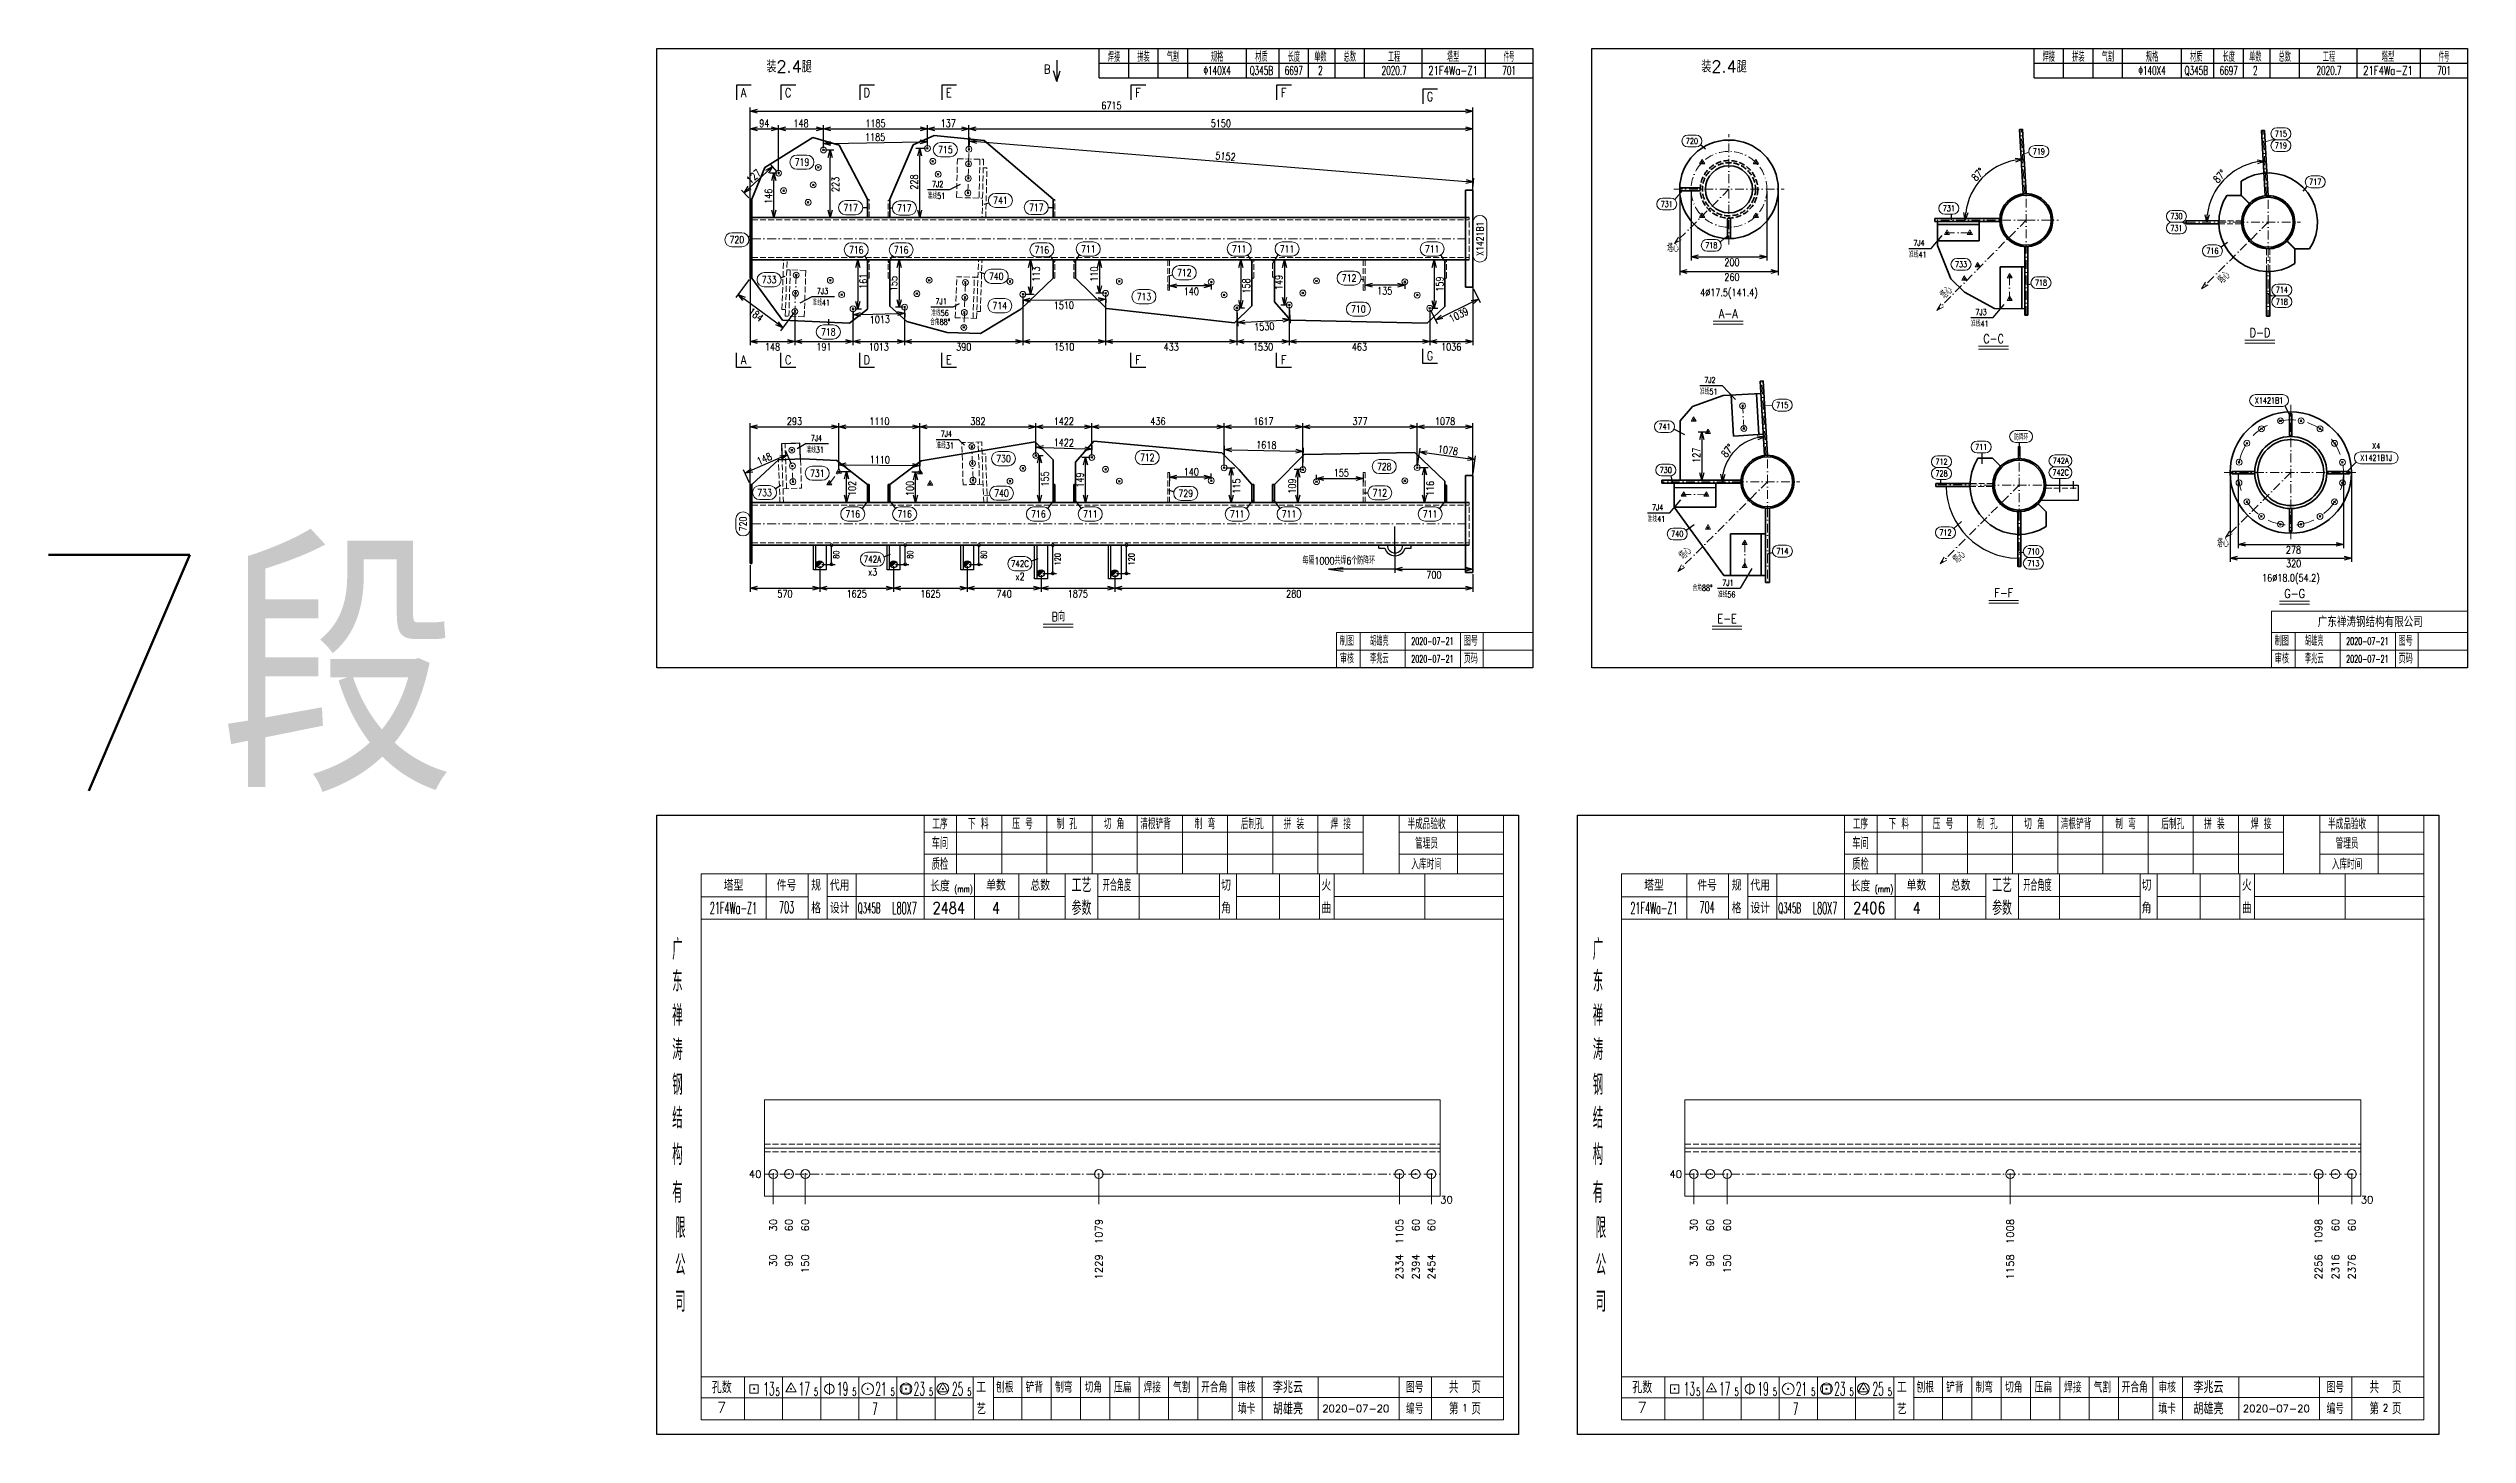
# Model space of a CAD drawing. Extents: x 1310 to 15542, y -76 to 8381.
# Drawn here: x 1310 to 2130, y 1944 to 2414 of the extents above; entities that cross this region are included whole.
import ezdxf
from ezdxf.enums import TextEntityAlignment as Align

# ---------------------------------------------------------------- set-up
doc = ezdxf.new("R2010")
doc.units = 0
doc.header["$MEASUREMENT"] = 0
for name, pattern in [('一点画线', [5.2, 3, -1, 0.2, -1]), ('虚线', [2.75, 2, -0.75]), ('长虚线', [10, 6, -4])]:
    doc.linetypes.add(name, pattern=pattern)
doc.layers.get('0').update_dxf_attribs({"linetype": 'CONTINUOUS', "lineweight": 25})
doc.layers.get('Defpoints').update_dxf_attribs({"linetype": 'CONTINUOUS'})
for name, color, linetype, lineweight in [('1', 7, 'CONTINUOUS', 25), ('4', 7, 'CONTINUOUS', 25), ('5', 7, 'CONTINUOUS', 25)]:
    doc.layers.add(name, color=color, linetype=linetype, lineweight=lineweight)
doc.layers.add('文字', color=4, linetype='CONTINUOUS')
doc.styles.add('DimFont', font='simplex.shx', dxfattribs={"width": 0.8, "bigfont": 'gbhzfs.shx'})
doc.styles.add('HZ', font='txt.shx', dxfattribs={"width": 0.7, "oblique": 12, "bigfont": 'hztxt.shx'})
doc.styles.get("Standard").update_dxf_attribs({"font": 'simplex.shx', "width": 0.7, "height": 3, "bigfont": 'gbhzfs.shx'})
doc.dimstyles.new('DHDxfDimStyleOpen30', dxfattribs={"dimtxt": 2.5, "dimasz": 2.5, "dimexe": 1.25, "dimexo": 0.625, "dimtad": 2, "dimtxsty": 'DimFont', "dimblk": 'OPEN30', "dimblk1": 'OPEN30', "dimblk2": 'OPEN30', "dimcen": 2.5, "dimadec": 0, "dimazin": 0, "dimtfac": 1, "dimtmove": 0, "dimatfit": 3, "dimfxl": 0, "dimarcsym": 0})

msp = doc.modelspace()

# ---------------------------------------------------------------- texts
at = {"color": 1, "linetype": 'Continuous', "lineweight": 18, "width": 0.8}
msp.add_text('每隔1000共焊6个防降环', height=2.5, dxfattribs=at).set_placement((1747.654, 2240.44), align=Align.MIDDLE)
at = {"color": 7, "linetype": 'Continuous', "lineweight": 13}
for p in [(1551.922, 2032.162), (1864.052, 2032.162)]:
    msp.add_text('40', height=2.5, dxfattribs=at).set_placement(p, align=Align.MIDDLE_RIGHT)
at = {"layer": '1', "color": 7, "linetype": 'Continuous', "lineweight": 13}
for p in [(1782.052, 2023.474), (2094.182, 2023.474)]:
    msp.add_text('30', height=2.5, dxfattribs=at).set_placement(p, align=Align.MIDDLE_LEFT)
at = {"layer": '1', "color": 8, "linetype": 'Continuous', "lineweight": 9}
for s, p in [('30', (1555.922, 2016.974)), ('60', (1561.224, 2016.974)), ('60', (1566.758, 2016.974)), ('1079', (1666.288, 2016.974)), ('1105', (1768.215, 2016.974)), ('60', (1773.75, 2016.974)), ('60', (1779.052, 2016.974)), ('30', (1868.052, 2016.974)), ('60', (1873.623, 2016.974)), ('60', (1879.337, 2016.974)), ('1008', (1975.331, 2016.974)), ('1098', (2079.897, 2016.974)), ('60', (2085.611, 2016.974)), ('60', (2091.182, 2016.974))]:
    msp.add_text(s, height=2.5, rotation=90, dxfattribs=at).set_placement(p, align=Align.MIDDLE_RIGHT)
at = {"layer": '1', "color": 7, "linetype": 'Continuous', "lineweight": 13}
for s, p in [('30', (1555.922, 2004.974)), ('90', (1561.224, 2004.974)), ('150', (1566.758, 2004.974)), ('1229', (1666.288, 2004.974)), ('2334', (1768.215, 2004.974)), ('2394', (1773.75, 2004.974)), ('2454', (1779.052, 2004.974)), ('30', (1868.052, 2004.974)), ('90', (1873.623, 2004.974)), ('150', (1879.337, 2004.974)), ('1158', (1975.331, 2004.974)), ('2256', (2079.897, 2004.974)), ('2316', (2085.611, 2004.974)), ('2376', (2091.182, 2004.974))]:
    msp.add_text(s, height=2.5, rotation=90, dxfattribs=at).set_placement(p, align=Align.MIDDLE_RIGHT)
at = {"layer": '4', "color": 1, "linetype": 'Continuous', "lineweight": 25}
for s, height, width, p in [('焊接', 3, 0.7, (1671.422, 2410.801)), ('拼装', 3, 0.7, (1681.422, 2410.801)), ('气割', 3, 0.7, (1691.422, 2410.801)), ('规格', 3, 0.7, (1706.422, 2410.801)), ('材质', 3, 0.7, (1721.422, 2410.801)), ('长度', 3, 0.7, (1732.422, 2410.801)), ('单数', 3, 0.7, (1741.422, 2410.801)), ('总数', 3, 0.7, (1751.422, 2410.801)), ('工程', 3, 0.7, (1766.422, 2410.801)), ('塔型', 3, 0.7, (1786.422, 2410.801)), ('件号', 3, 0.6, (1805.422, 2410.801)), ('焊接', 3, 0.7, (1988.422, 2410.801)), ('拼装', 3, 0.7, (1998.422, 2410.801)), ('气割', 3, 0.7, (2008.422, 2410.801)), ('规格', 3, 0.7, (2023.422, 2410.801)), ('材质', 3, 0.7, (2038.422, 2410.801)), ('长度', 3, 0.7, (2049.422, 2410.801)), ('单数', 3, 0.7, (2058.422, 2410.801)), ('总数', 3, 0.7, (2068.422, 2410.801)), ('工程', 3, 0.7, (2083.422, 2410.801)), ('塔型', 3, 0.7, (2103.422, 2410.801)), ('件号', 3, 0.6, (2122.422, 2410.801)), ('Φ140X4', 3, 0.6, (1706.422, 2406.301)), ('Q345B', 3, 0.6, (1721.422, 2406.301)), ('6697', 3, 0.6, (1732.422, 2406.301)), ('2', 3, 0.6, (1741.422, 2406.301)), ('2020.7', 3, 0.6, (1766.422, 2406.301)), ('21F4Wa-Z1', 3, 0.7, (1786.422, 2406.301)), ('701', 3, 0.6, (1805.422, 2406.301)), ('Φ140X4', 3, 0.6, (2023.422, 2406.301)), ('Q345B', 3, 0.6, (2038.422, 2406.301)), ('6697', 3, 0.6, (2049.422, 2406.301)), ('2', 3, 0.6, (2058.422, 2406.301)), ('2020.7', 3, 0.6, (2083.422, 2406.301)), ('21F4Wa-Z1', 3, 0.7, (2103.422, 2406.301)), ('701', 3, 0.6, (2122.422, 2406.301)), ('工序', 3.7, 0.7, (1612.422, 2150.931)), ('下 料', 3.7, 0.7, (1625.422, 2150.931)), ('压 号', 3.7, 0.7, (1640.422, 2150.931)), ('制 孔', 3.7, 0.7, (1655.422, 2150.931)), ('切 角', 3.7, 0.7, (1671.422, 2150.931)), ('清根铲背 ', 3.7, 0.7, (1686.422, 2150.931)), (' 制 弯', 3.7, 0.7, (1701.422, 2150.931)), (' 后制孔', 3.7, 0.7, (1717.422, 2150.931)), ('拼 装', 3.7, 0.7, (1732.422, 2150.931)), (' 焊 接', 3.7, 0.7, (1747.422, 2150.931)), ('半成品验收', 3.7, 0.7, (1777.422, 2150.931)), ('工序', 3.7, 0.7, (1924.552, 2150.931)), ('下 料', 3.7, 0.7, (1937.552, 2150.931)), ('压 号', 3.7, 0.7, (1952.552, 2150.931)), ('制 孔', 3.7, 0.7, (1967.552, 2150.931)), ('切 角', 3.7, 0.7, (1983.552, 2150.931)), ('清根铲背 ', 3.7, 0.7, (1998.552, 2150.931)), (' 制 弯', 3.7, 0.7, (2013.552, 2150.931)), (' 后制孔', 3.7, 0.7, (2029.552, 2150.931)), ('拼 装', 3.7, 0.7, (2044.552, 2150.931)), (' 焊 接', 3.7, 0.7, (2059.552, 2150.931)), ('半成品验收', 3.7, 0.7, (2089.552, 2150.931)), ('车间', 4, 0.7, (1612.422, 2144.331)), ('管理员', 3.7, 0.7, (1777.422, 2144.331)), ('车间', 4, 0.7, (1924.552, 2144.331)), ('管理员', 3.7, 0.7, (2089.552, 2144.331)), ('质检', 4, 0.7, (1612.422, 2137.271)), ('工艺', 4.8, 0.7, (1660.422, 2130.091)), ('入库时间', 3.7, 0.7, (1777.422, 2137.271)), ('质检', 4, 0.7, (1924.552, 2137.271)), ('工艺', 4.8, 0.7, (1972.552, 2130.091)), ('入库时间', 3.7, 0.7, (2089.552, 2137.271)), ('703', 4, 0.5, (1560.422, 2122.601)), ('(mm)', 2.24, 0.7, (1620.422, 2128.831)), ('参数', 4.8, 0.7, (1660.422, 2122.381)), ('开合角度', 4, 0.6, (1672.422, 2130.091)), ('704', 4, 0.5, (1872.552, 2122.601)), ('(mm)', 2.24, 0.7, (1932.552, 2128.831)), ('参数', 4.8, 0.7, (1972.552, 2122.381)), ('开合角度', 4, 0.6, (1984.552, 2130.091)), ('21F4Wa-Z1', 4, 0.5, (1542.422, 2122.351)), ('Q345B', 3.5, 0.5, (1588.422, 2122.331)), ('L80X7', 4, 0.5, (1600.422, 2122.331)), ('2484', 4, 0.8, (1615.422, 2122.381)), ('4', 4, 0.8, (1631.422, 2122.381)), ('21F4Wa-Z1', 4, 0.5, (1854.552, 2122.351)), ('Q345B', 3.5, 0.5, (1900.552, 2122.331)), ('L80X7', 4, 0.5, (1912.552, 2122.331)), ('2406', 4, 0.8, (1927.552, 2122.381)), ('4', 4, 0.8, (1943.552, 2122.381)), ('广', 6.96, 0.7, (1523.422, 2108.301)), ('广', 6.96, 0.7, (1835.552, 2108.301)), ('东', 6.96, 0.7, (1523.422, 2097.511)), ('东', 6.96, 0.7, (1835.552, 2097.511)), ('禅', 6.96, 0.7, (1523.422, 2085.921)), ('禅', 6.96, 0.7, (1835.552, 2085.921)), ('涛', 6.96, 0.7, (1523.422, 2074.321)), ('涛', 6.96, 0.7, (1835.552, 2074.321)), ('钢', 6.96, 0.7, (1523.422, 2062.431)), ('钢', 6.96, 0.7, (1835.552, 2062.431)), ('结', 6.96, 0.7, (1523.422, 2051.121)), ('结', 6.96, 0.7, (1835.552, 2051.121)), ('构', 6.96, 0.7, (1523.422, 2038.741)), ('构', 6.96, 0.7, (1835.552, 2038.741)), ('有', 6.96, 0.7, (1523.422, 2025.931)), ('有', 6.96, 0.7, (1835.552, 2025.931)), ('限', 6.96, 0.7, (1524.422, 2013.931)), ('限', 6.96, 0.7, (1836.552, 2013.931)), ('公', 6.96, 0.7, (1524.422, 2001.391)), ('公', 6.96, 0.7, (1836.552, 2001.391)), ('司', 6.96, 0.7, (1524.422, 1988.911)), ('司', 6.96, 0.7, (1836.552, 1988.911)), ('13', 4.47, 0.5, (1554.422, 1959.331)), ('17', 4.47, 0.5, (1566.422, 1959.331)), ('19', 4.47, 0.5, (1579.422, 1959.331)), ('21', 4.47, 0.5, (1592.422, 1959.331)), ('23', 4.47, 0.5, (1605.422, 1959.331)), ('25', 4.47, 0.5, (1618.422, 1959.331)), ('刨根', 3.7, 0.8, (1634.422, 1959.931)), ('铲背', 3.7, 0.8, (1644.422, 1959.931)), ('制弯', 3.7, 0.8, (1654.422, 1959.931)), ('切角', 3.7, 0.8, (1664.422, 1959.931)), ('压扁', 3.7, 0.8, (1674.422, 1959.931)), ('焊接', 3.7, 0.8, (1684.422, 1959.931)), ('气割', 3.7, 0.8, (1694.422, 1959.931)), ('开合角', 3.7, 0.8, (1705.422, 1959.931)), ('审核', 3.7, 0.8, (1716.422, 1959.931)), ('图号', 3.7, 0.8, (1773.422, 1959.931)), ('共  页', 4, 0.8, (1790.422, 1959.931)), ('13', 4.47, 0.5, (1866.552, 1959.331)), ('17', 4.47, 0.5, (1878.552, 1959.331)), ('19', 4.47, 0.5, (1891.552, 1959.331)), ('21', 4.47, 0.5, (1904.552, 1959.331)), ('23', 4.47, 0.5, (1917.552, 1959.331)), ('25', 4.47, 0.5, (1930.552, 1959.331)), ('刨根', 3.7, 0.8, (1946.552, 1959.931)), ('铲背', 3.7, 0.8, (1956.552, 1959.931)), ('制弯', 3.7, 0.8, (1966.552, 1959.931)), ('切角', 3.7, 0.8, (1976.552, 1959.931)), ('压扁', 3.7, 0.8, (1986.552, 1959.931)), ('焊接', 3.7, 0.8, (1996.552, 1959.931)), ('气割', 3.7, 0.8, (2006.552, 1959.931)), ('开合角', 3.7, 0.8, (2017.552, 1959.931)), ('审核', 3.7, 0.8, (2028.552, 1959.931)), ('图号', 3.7, 0.8, (2085.552, 1959.931)), ('共  页', 4, 0.8, (2102.552, 1959.931)), ('5', 2.68, 0.6, (1557.422, 1958.331)), ('5', 2.68, 0.6, (1570.422, 1958.331)), ('5', 2.68, 0.6, (1583.422, 1958.331)), ('7', 4, 0.5, (1590.422, 1952.581)), ('5', 2.68, 0.6, (1596.422, 1958.331)), ('5', 2.68, 0.6, (1609.422, 1958.331)), ('5', 2.68, 0.6, (1622.422, 1958.331)), ('填卡', 3.7, 0.8, (1716.422, 1952.661)), ('编号', 3.7, 0.8, (1773.422, 1952.661)), ('第  页', 4, 0.8, (1790.422, 1952.661)), ('5', 2.68, 0.6, (1869.552, 1958.331)), ('5', 2.68, 0.6, (1882.552, 1958.331)), ('5', 2.68, 0.6, (1895.552, 1958.331)), ('7', 4, 0.5, (1902.552, 1952.581)), ('5', 2.68, 0.6, (1908.552, 1958.331)), ('5', 2.68, 0.6, (1921.552, 1958.331)), ('5', 2.68, 0.6, (1934.552, 1958.331)), ('填卡', 3.7, 0.8, (2028.552, 1952.661)), ('编号', 3.7, 0.8, (2085.552, 1952.661)), ('第  页', 4, 0.8, (2102.552, 1952.661))]:
    msp.add_text(s, height=height, dxfattribs=dict(at, width=width)).set_placement(p, align=Align.MIDDLE_CENTER)
at = {"layer": '4', "color": 6, "linetype": 'Continuous', "lineweight": 13}
for p in [(1561.284, 2407.647), (1878.284, 2407.647)]:
    msp.add_text('装2.4腿', height=4, dxfattribs=at).set_placement(p, align=Align.MIDDLE_CENTER)
at = {"layer": '4', "color": 1, "linetype": 'Continuous', "lineweight": 13}
msp.add_text('广东禅涛钢结构有限公司', height=3.6, dxfattribs=at).set_placement((2097.422, 2219.401), align=Align.MIDDLE_CENTER)
for s, height, width, p in [('制图', 3, 0.8, (1750.422, 2212.801)), ('审核', 3, 0.8, (1750.422, 2206.801)), ('李兆云', 3, 0.7, (1761.422, 2206.801)), ('胡雄亮', 3, 0.7, (1761.422, 2212.801)), ('2020-07-21', 2.5, 0.6, (1779.422, 2212.801)), ('2020-07-21', 2.5, 0.6, (1779.422, 2206.801)), ('页码', 3, 0.8, (1792.422, 2206.801)), ('图号', 3, 0.8, (1792.422, 2212.801)), ('制图', 3, 0.8, (2067.422, 2212.801)), ('审核', 3, 0.8, (2067.422, 2206.801)), ('李兆云', 3, 0.7, (2078.422, 2206.801)), ('胡雄亮', 3, 0.7, (2078.422, 2212.801)), ('2020-07-21', 2.5, 0.6, (2096.422, 2212.801)), ('2020-07-21', 2.5, 0.6, (2096.422, 2206.801)), ('页码', 3, 0.8, (2109.422, 2206.801)), ('图号', 3, 0.8, (2109.422, 2212.801))]:
    msp.add_text(s, height=height, dxfattribs=dict(at, width=width)).set_placement(p, align=Align.MIDDLE_CENTER)
at = {"layer": '4', "color": 1, "linetype": 'Continuous', "lineweight": 25}
for s, height, p in [('塔型', 3.7, (1542.422, 2130.061)), ('件号', 3.7, (1560.422, 2130.061)), ('格', 3.7, (1570.422, 2122.381)), ('规', 3.7, (1570.422, 2130.091)), ('代用', 3.7, (1578.422, 2130.091)), ('设计', 3.7, (1578.422, 2122.381)), ('长度', 3.7, (1612.422, 2129.831)), ('单数', 3.7, (1631.422, 2130.091)), ('总数', 3.7, (1646.422, 2130.091)), ('切', 3.7, (1709.422, 2130.091)), ('角', 3.7, (1709.422, 2122.381)), ('火', 3.7, (1743.422, 2130.091)), ('塔型', 3.7, (1854.552, 2130.061)), ('件号', 3.7, (1872.552, 2130.061)), ('格', 3.7, (1882.552, 2122.381)), ('规', 3.7, (1882.552, 2130.091)), ('代用', 3.7, (1890.552, 2130.091)), ('设计', 3.7, (1890.552, 2122.381)), ('长度', 3.7, (1924.552, 2129.831)), ('单数', 3.7, (1943.552, 2130.091)), ('总数', 3.7, (1958.552, 2130.091)), ('切', 3.7, (2021.552, 2130.091)), ('角', 3.7, (2021.552, 2122.381)), ('火', 3.7, (2055.552, 2130.091)), ('曲', 3.7, (1743.422, 2122.381)), ('曲', 3.7, (2055.552, 2122.381)), ('孔数', 4, (1538.422, 1959.851)), ('工', 3.7, (1626.422, 1959.931)), ('李兆云', 4, (1730.422, 1959.931)), ('孔数', 4, (1850.552, 1959.851)), ('工', 3.7, (1938.552, 1959.931)), ('李兆云', 4, (2042.552, 1959.931)), ('7', 3.7, (1538.422, 1953.021)), ('艺', 3.7, (1626.422, 1952.581)), ('胡雄亮', 4, (1730.422, 1952.661)), ('2020-07-20', 2.5, (1753.422, 1952.661)), ('7', 3.7, (1850.552, 1953.021)), ('艺', 3.7, (1938.552, 1952.581)), ('胡雄亮', 4, (2042.552, 1952.661)), ('2020-07-20', 2.5, (2065.552, 1952.661))]:
    msp.add_text(s, height=height, dxfattribs=at).set_placement(p, align=Align.MIDDLE_CENTER)
at = {"layer": '4', "color": 6, "linetype": 'Continuous', "lineweight": 25, "width": 0.8}
for s, p in [('1', (1790.447, 1952.889)), ('2', (2102.577, 1952.889))]:
    msp.add_text(s, height=2.5, dxfattribs=at).set_placement(p, align=Align.MIDDLE_CENTER)
at = {"layer": '5', "color": 2, "linetype": 'Continuous', "lineweight": 18, "width": 0.8}
for s, p in [('B', (1648.746, 2406.736)), ('A', (1545.855, 2398.794)), ('C', (1560.924, 2398.794)), ('D', (1587.658, 2398.794)), ('E', (1615.415, 2398.794)), ('F', (1679.607, 2398.794)), ('F', (1728.997, 2398.794)), ('G', (1778.591, 2397.444)), ('A-A', (1879.747, 2323.895)), ('C-C', (1969.681, 2315.385)), ('D-D', (2060.035, 2317.432)), ('A', (1545.855, 2308.2)), ('C', (1560.924, 2308.2)), ('D', (1587.658, 2308.2)), ('E', (1615.415, 2308.2)), ('F', (1679.607, 2308.2)), ('F', (1728.997, 2308.2)), ('G', (1778.591, 2309.549)), ('F-F', (1973.151, 2229.218)), ('G-G', (2071.783, 2228.977)), ('B向', (1652.541, 2221.111)), ('E-E', (1879.345, 2220.456))]:
    msp.add_text(s, height=3, dxfattribs=at).set_placement(p, align=Align.MIDDLE_CENTER)
at = {"layer": '5', "color": 1, "linetype": 'Continuous', "lineweight": 18, "width": 0.8}
for s, height, p in [('715', 2.4, (1614.261, 2379.443)), ('720', 2, (1867.405, 2382.39)), ('719', 2, (1985.024, 2378.858)), ('715', 2, (2067.113, 2384.855)), ('719', 2, (2067.113, 2380.855)), ('719', 2.4, (1565.63, 2375.232)), ('741', 2.4, (1632.934, 2362.26)), ('717', 2, (2078.767, 2368.544)), ('717', 2.4, (1582.146, 2359.803)), ('717', 2.4, (1600.371, 2359.669)), ('717', 2.4, (1645.088, 2359.856)), ('731', 2, (1858.856, 2361.023)), ('731', 2, (1954.516, 2359.567)), ('730', 2, (2031.682, 2356.883)), ('720', 2.4, (1543.569, 2348.919)), ('716', 2.4, (1584.046, 2345.5)), ('716', 2.4, (1599.271, 2345.5)), ('716', 2.4, (1646.988, 2345.5)), ('711', 2.4, (1662.712, 2345.813)), ('711', 2.4, (1713.895, 2345.813)), ('711', 2.4, (1730.118, 2345.813)), ('711', 2.4, (1779.322, 2345.813)), ('718', 2, (1873.972, 2347.023)), ('731', 2, (2031.682, 2352.883)), ('716', 2, (2043.891, 2345.151)), ('712', 2.4, (1695.275, 2337.75)), ('733', 2, (1958.647, 2340.591)), ('733', 2.4, (1554.503, 2335.366)), ('740', 2.4, (1631.52, 2336.537)), ('713', 2.4, (1681.598, 2329.628)), ('712', 2.4, (1751.166, 2335.915)), ('718', 2, (1985.768, 2334.361)), ('714', 2, (2067.423, 2331.913)), ('714', 2.4, (1632.725, 2326.576)), ('710', 2.4, (1754.309, 2325.41)), ('718', 2, (2067.423, 2327.913)), ('718', 2.4, (1574.584, 2317.66)), ('715', 2, (1898.024, 2292.857)), ('X1421B1', 2, (2063.118, 2294.442)), ('741', 2, (1858.107, 2285.557)), ('防降环', 2, (1979.054, 2281.944)), ('730', 2.4, (1633.981, 2274.722)), ('712', 2.4, (1682.719, 2275.093)), ('728', 2.4, (1763.082, 2272.034)), ('712', 2, (1952.043, 2273.673)), ('711', 2, (1965.496, 2278.665)), ('742A', 2, (1992.43, 2274.026)), ('X1421B1J', 2, (2099.447, 2274.988)), ('X4', 2, (2099.447, 2278.988)), ('733', 2.4, (1552.944, 2263.211)), ('731', 2.4, (1570.829, 2269.765)), ('740', 2.4, (1633.3, 2263.002)), ('729', 2.4, (1695.764, 2262.922)), ('712', 2.4, (1761.583, 2263.129)), ('730', 2, (1858.538, 2270.846)), ('728', 2, (1952.043, 2269.673)), ('742C', 2, (1992.43, 2270.026)), ('716', 2.4, (1582.865, 2255.943)), ('716', 2.4, (1600.452, 2255.943)), ('716', 2.4, (1645.807, 2255.943)), ('711', 2.4, (1663.394, 2255.943)), ('711', 2.4, (1713.213, 2255.943)), ('711', 2.4, (1730.8, 2255.943)), ('711', 2.4, (1778.64, 2255.943)), ('740', 2, (1862.436, 2249.198)), ('712', 2, (1953.366, 2249.634)), ('742A', 2.2, (1589.539, 2240.624)), ('742C', 2.2, (1639.539, 2239.098)), ('714', 2, (1898.071, 2243.353)), ('710', 2, (1983.167, 2243.224)), ('713', 2, (1983.167, 2239.224)), ('x3', 2.4, (1589.599, 2236.274)), ('x2', 2.4, (1639.599, 2234.748))]:
    msp.add_text(s, height=height, dxfattribs=at).set_placement(p, align=Align.MIDDLE_CENTER)
at = {"layer": '5', "color": 4, "linetype": 'Continuous', "lineweight": 18, "width": 0.8}
for s, p in [('准线51', (1611.241, 2363.793)), ('7J2', (1611.649, 2367.735)), ('7J4', (1944.398, 2347.825)), ('准线41', (1943.989, 2343.883)), ('7J3', (1572.596, 2331.528)), ('准线41', (1572.187, 2327.587)), ('合角88%%D', (1612.485, 2321.052)), ('准线56', (1612.434, 2324.093)), ('7J1', (1612.843, 2328.034)), ('准线41', (1965.024, 2320.466)), ('7J3', (1965.432, 2324.408)), ('准线51', (1873.102, 2297.43)), ('7J2', (1873.51, 2301.371)), ('7J4', (1570.536, 2281.633)), ('7J4', (1614.585, 2283.085)), ('准线31', (1570.127, 2277.691)), ('准线31', (1614.176, 2279.144)), ('7J4', (1855.766, 2258.197)), ('准线41', (1855.357, 2254.255)), ('合角88%%D', (1870.981, 2230.883)), ('7J1', (1879.6, 2232.599)), ('准线56', (1879.191, 2228.657))]:
    msp.add_text(s, height=2, dxfattribs=at).set_placement(p, align=Align.MIDDLE_CENTER)
at = {"layer": '5', "color": 1, "linetype": 'Continuous', "lineweight": 18, "width": 0.8}
for s, p in [('X1421B1', (1795.502, 2349.269)), ('720', (1545.648, 2252.589))]:
    msp.add_text(s, height=2.4, rotation=90, dxfattribs=at).set_placement(p, align=Align.MIDDLE_CENTER)
at = {"layer": '5', "color": 7, "linetype": 'Continuous', "lineweight": 18, "width": 0.8}
for s, p in [('塔心', (1860.972, 2346.023)), ('4%%c17.5(141.4)', (1879.972, 2331.023)), ('塔心', (2047.447, 2245.988)), ('16%%c18.0(54.2)', (2070.523, 2234.274))]:
    msp.add_text(s, height=2.5, dxfattribs=at).set_placement(p, align=Align.MIDDLE_CENTER)
for rotation, p in [(45.34393, (1953.687, 2330.972)), (44.966364, (2047.787, 2336.067)), (44.966364, (1865.229, 2242.624)), (44.966364, (1958.08, 2241.325))]:
    msp.add_text('塔心', height=2.5, rotation=rotation, dxfattribs=at).set_placement(p, align=Align.MIDDLE_CENTER)
at = {"layer": '文字', "color": 6, "style": 'HZ'}
msp.add_text('7段', height=80, dxfattribs=at).set_placement((1299.832, 2162.091))

# ---------------------------------------------------------------- blocks, each defined once
blk = doc.blocks.new('孔21.5')
at = {"layer": '5', "color": 7, "linetype": 'Continuous', "lineweight": 13}
for p, q in [((-0.1, -0.1), (0.1, 0.1)), ((0.1, -0.1), (-0.1, 0.1))]:
    blk.add_line(p, q, dxfattribs=at)
blk.add_circle((0, 0), 1, dxfattribs=at)
blk = doc.blocks.new('板孔21.5')
at = {"layer": '5', "color": 7, "linetype": 'Continuous', "lineweight": 13}
for p, q in [((-0.3, -0.3), (0.3, 0.3)), ((0.3, -0.3), (-0.3, 0.3))]:
    blk.add_line(p, q, dxfattribs=at)
blk.add_circle((0, 0), 1, dxfattribs=at)
blk = doc.blocks.new('_OPEN30')
at = {"color": 0, "linetype": 'ByBlock', "lineweight": -2}
for p, q in [((-1, 0.27), (0, 0)), ((0, 0), (-1, -0.27)), ((0, 0), (-1, 0))]:
    blk.add_line(p, q, dxfattribs=at)
blk = doc.blocks.new('*D97')
at = {"layer": '5', "color": 96, "linetype": 'Continuous', "lineweight": -2}
for p, q in [((1553.82, 2372.04), (1547.85, 2366.55)), ((1557.28, 2371.97), (1554.82, 2374.65)), ((1547.63, 2363.1), (1545.16, 2365.78))]:
    blk.add_line(p, q, dxfattribs=at)
at = {"layer": 'Defpoints', "color": 0, "linetype": 'Continuous'}
for p in [(1557.7, 2371.51), (1546.01, 2364.86), (1548.05, 2362.64)]:
    blk.add_point(p, dxfattribs=at)
at = {"layer": '5', "color": 96, "linetype": 'Continuous', "lineweight": -2, "xscale": 2.5, "yscale": 2.5, "zscale": 2.5}
for p, rotation in [((1555.66, 2373.73), 42.5700381634468), ((1546.01, 2364.86), 222.5700381634468)]:
    blk.add_blockref('_OPEN30', p, dxfattribs=dict(at, rotation=rotation))
at = {"layer": '5', "color": 96, "linetype": 'Continuous', "lineweight": 18, "insert": (1549.27, 2370.41), "char_height": 2.5, "attachment_point": 5, "rotation": 42.57004, "line_spacing_factor": 0.6, "style": 'DimFont'}
blk.add_mtext('127', dxfattribs=at)
blk = doc.blocks.new('*D98')
at = {"layer": '5', "color": 96, "linetype": 'Continuous', "lineweight": -2}
for p, q in [((1622.3, 2380.22), (1622.58, 2383.63)), ((1624.97, 2382.18), (1790.84, 2368.71)), ((1793.15, 2366.35), (1793.43, 2369.75))]:
    blk.add_line(p, q, dxfattribs=at)
at = {"layer": 'Defpoints', "color": 0, "linetype": 'Continuous'}
for p in [(1622.25, 2379.6), (1793.1, 2365.73), (1793.33, 2368.51)]:
    blk.add_point(p, dxfattribs=at)
at = {"layer": '5', "color": 96, "linetype": 'Continuous', "lineweight": -2, "xscale": 2.5, "yscale": 2.5, "zscale": 2.5}
for p, rotation in [((1622.48, 2382.38), 175.3575885941424), ((1793.33, 2368.51), 355.3575885941424)]:
    blk.add_blockref('_OPEN30', p, dxfattribs=dict(at, rotation=rotation))
at = {"layer": '5', "color": 96, "linetype": 'Continuous', "lineweight": 18, "insert": (1709.26, 2377.21), "char_height": 2.5, "attachment_point": 5, "rotation": 355.35759, "line_spacing_factor": 0.6, "style": 'DimFont'}
blk.add_mtext('5152', dxfattribs=at)
blk = doc.blocks.new('*D99')
at = {"layer": '5', "color": 96, "linetype": 'Continuous', "lineweight": -2}
for p, q in [((1547.68, 2335.4), (1543.21, 2329.39)), ((1557.15, 2320.59), (1545.97, 2328.91)), ((1562.88, 2324.1), (1558.41, 2318.09))]:
    blk.add_line(p, q, dxfattribs=at)
at = {"layer": 'Defpoints', "color": 0, "linetype": 'Continuous'}
for p in [(1543.96, 2330.4), (1548.05, 2335.9), (1563.25, 2324.6)]:
    blk.add_point(p, dxfattribs=at)
at = {"layer": '5', "color": 96, "linetype": 'Continuous', "lineweight": -2, "xscale": 2.5, "yscale": 2.5, "zscale": 2.5}
for p, rotation in [((1543.96, 2330.4), 143.3731944961783), ((1559.16, 2319.1), 323.3731944961783)]:
    blk.add_blockref('_OPEN30', p, dxfattribs=dict(at, rotation=rotation))
at = {"layer": '5', "color": 96, "linetype": 'Continuous', "lineweight": 18, "insert": (1550.03, 2323.55), "char_height": 2.5, "attachment_point": 5, "rotation": 323.37319, "line_spacing_factor": 0.6, "style": 'DimFont'}
blk.add_mtext('184', dxfattribs=at)
blk = doc.blocks.new('*D100')
at = {"layer": '5', "color": 96, "linetype": 'Continuous', "lineweight": -2}
for p, q in [((1793.38, 2332.25), (1795.6, 2327.7)), ((1778.78, 2325.12), (1781, 2320.57)), ((1782.7, 2322.79), (1792.8, 2327.73))]:
    blk.add_line(p, q, dxfattribs=at)
at = {"layer": 'Defpoints', "color": 0, "linetype": 'Continuous'}
for p in [(1793.1, 2332.81), (1778.51, 2325.68), (1795.05, 2328.83)]:
    blk.add_point(p, dxfattribs=at)
at = {"layer": '5', "color": 96, "linetype": 'Continuous', "lineweight": -2, "xscale": 2.5, "yscale": 2.5, "zscale": 2.5}
for p, rotation in [((1780.45, 2321.7), 206.032406866198), ((1795.05, 2328.83), 26.03240686619803)]:
    blk.add_blockref('_OPEN30', p, dxfattribs=dict(at, rotation=rotation))
at = {"layer": '5', "color": 96, "linetype": 'Continuous', "lineweight": 18, "insert": (1788.32, 2323.45), "char_height": 2.5, "attachment_point": 5, "rotation": 26.03241, "line_spacing_factor": 0.6, "style": 'DimFont'}
blk.add_mtext('1039', dxfattribs=at)
blk = doc.blocks.new('*D101')
at = {"layer": '5', "color": 6, "linetype": 'Continuous', "lineweight": -2}
for p, q in [((1557.08, 2371.51), (1554.9, 2371.51)), ((1556.15, 2358.97), (1556.15, 2369.01)), ((1557.08, 2356.47), (1554.9, 2356.47))]:
    blk.add_line(p, q, dxfattribs=at)
at = {"layer": 'Defpoints', "color": 0, "linetype": 'Continuous'}
for p in [(1556.15, 2371.51), (1557.7, 2371.51), (1557.7, 2356.47)]:
    blk.add_point(p, dxfattribs=at)
at = {"layer": '5', "color": 6, "linetype": 'Continuous', "lineweight": -2, "xscale": 2.5, "yscale": 2.5, "zscale": 2.5}
for p, rotation in [((1556.15, 2371.51), 90), ((1556.15, 2356.47), 270)]:
    blk.add_blockref('_OPEN30', p, dxfattribs=dict(at, rotation=rotation))
at = {"layer": '5', "color": 6, "linetype": 'Continuous', "lineweight": 18, "insert": (1554.27, 2363.67), "char_height": 2.5, "attachment_point": 5, "rotation": 90, "line_spacing_factor": 0.6, "style": 'DimFont'}
blk.add_mtext('146', dxfattribs=at)
blk = doc.blocks.new('*D102')
at = {"layer": '5', "color": 6, "linetype": 'Continuous', "lineweight": -2}
for p, q in [((1573.57, 2379.36), (1576.4, 2379.36)), ((1575.15, 2358.97), (1575.15, 2376.86)), ((1573.57, 2356.47), (1576.4, 2356.47))]:
    blk.add_line(p, q, dxfattribs=at)
at = {"layer": 'Defpoints', "color": 0, "linetype": 'Continuous'}
for p in [(1572.95, 2379.36), (1575.15, 2379.36), (1572.95, 2356.47)]:
    blk.add_point(p, dxfattribs=at)
at = {"layer": '5', "color": 6, "linetype": 'Continuous', "lineweight": -2, "xscale": 2.5, "yscale": 2.5, "zscale": 2.5}
for p, rotation in [((1575.15, 2379.36), 90), ((1575.15, 2356.47), 270)]:
    blk.add_blockref('_OPEN30', p, dxfattribs=dict(at, rotation=rotation))
at = {"layer": '5', "color": 6, "linetype": 'Continuous', "lineweight": 18, "insert": (1577.02, 2367.67), "char_height": 2.5, "attachment_point": 5, "rotation": 90, "line_spacing_factor": 0.6, "style": 'DimFont'}
blk.add_mtext('223', dxfattribs=at)
blk = doc.blocks.new('*D103')
at = {"layer": '5', "color": 6, "linetype": 'Continuous', "lineweight": -2}
for p, q in [((1607.56, 2379.9), (1604.3, 2379.9)), ((1605.55, 2358.97), (1605.55, 2377.4)), ((1607.56, 2356.47), (1604.3, 2356.47))]:
    blk.add_line(p, q, dxfattribs=at)
at = {"layer": 'Defpoints', "color": 0, "linetype": 'Continuous'}
for p in [(1605.55, 2379.9), (1608.18, 2379.9), (1608.18, 2356.47)]:
    blk.add_point(p, dxfattribs=at)
at = {"layer": '5', "color": 6, "linetype": 'Continuous', "lineweight": -2, "xscale": 2.5, "yscale": 2.5, "zscale": 2.5}
for p, rotation in [((1605.55, 2379.9), 90), ((1605.55, 2356.47), 270)]:
    blk.add_blockref('_OPEN30', p, dxfattribs=dict(at, rotation=rotation))
at = {"layer": '5', "color": 6, "linetype": 'Continuous', "lineweight": 18, "insert": (1603.67, 2368.47), "char_height": 2.5, "attachment_point": 5, "rotation": 90, "line_spacing_factor": 0.6, "style": 'DimFont'}
blk.add_mtext('228', dxfattribs=at)
blk = doc.blocks.new('*D104')
at = {"layer": '5', "color": 6, "linetype": 'Continuous', "lineweight": -2}
for p, q in [((1583.57, 2342.07), (1585.79, 2342.07)), ((1584.54, 2339.57), (1584.54, 2327.99)), ((1583.57, 2325.49), (1585.79, 2325.49))]:
    blk.add_line(p, q, dxfattribs=at)
at = {"layer": 'Defpoints', "color": 0, "linetype": 'Continuous'}
for p in [(1582.94, 2342.07), (1582.94, 2325.49), (1584.54, 2325.49)]:
    blk.add_point(p, dxfattribs=at)
at = {"layer": '5', "color": 6, "linetype": 'Continuous', "lineweight": -2, "xscale": 2.5, "yscale": 2.5, "zscale": 2.5}
for p, rotation in [((1584.54, 2342.07), 90), ((1584.54, 2325.49), 270)]:
    blk.add_blockref('_OPEN30', p, dxfattribs=dict(at, rotation=rotation))
at = {"layer": '5', "color": 6, "linetype": 'Continuous', "lineweight": 18, "insert": (1586.41, 2334.87), "char_height": 2.5, "attachment_point": 5, "rotation": 90, "line_spacing_factor": 0.6, "style": 'DimFont'}
blk.add_mtext('161', dxfattribs=at)
blk = doc.blocks.new('*D105')
at = {"layer": '5', "color": 6, "linetype": 'Continuous', "lineweight": -2}
for p, q in [((1599.82, 2342.07), (1597.32, 2342.07)), ((1598.57, 2339.57), (1598.57, 2328.58)), ((1599.82, 2326.08), (1597.32, 2326.08))]:
    blk.add_line(p, q, dxfattribs=at)
at = {"layer": 'Defpoints', "color": 0, "linetype": 'Continuous'}
for p in [(1600.44, 2342.07), (1598.57, 2326.08), (1600.44, 2326.08)]:
    blk.add_point(p, dxfattribs=at)
at = {"layer": '5', "color": 6, "linetype": 'Continuous', "lineweight": -2, "xscale": 2.5, "yscale": 2.5, "zscale": 2.5}
for p, rotation in [((1598.57, 2342.07), 90), ((1598.57, 2326.08), 270)]:
    blk.add_blockref('_OPEN30', p, dxfattribs=dict(at, rotation=rotation))
at = {"layer": '5', "color": 6, "linetype": 'Continuous', "lineweight": 18, "insert": (1596.7, 2334.07), "char_height": 2.5, "attachment_point": 5, "rotation": 90, "line_spacing_factor": 0.6, "style": 'DimFont'}
blk.add_mtext('155', dxfattribs=at)
blk = doc.blocks.new('*D106')
at = {"layer": '5', "color": 6, "linetype": 'Continuous', "lineweight": -2}
for p, q in [((1641.18, 2342.07), (1644.4, 2342.07)), ((1643.15, 2339.57), (1643.15, 2332.93)), ((1641.18, 2330.43), (1644.4, 2330.43))]:
    blk.add_line(p, q, dxfattribs=at)
at = {"layer": 'Defpoints', "color": 0, "linetype": 'Continuous'}
for p in [(1640.55, 2342.07), (1640.55, 2330.43), (1643.15, 2330.43)]:
    blk.add_point(p, dxfattribs=at)
at = {"layer": '5', "color": 6, "linetype": 'Continuous', "lineweight": -2, "xscale": 2.5, "yscale": 2.5, "zscale": 2.5}
for p, rotation in [((1643.15, 2342.07), 90), ((1643.15, 2330.43), 270)]:
    blk.add_blockref('_OPEN30', p, dxfattribs=dict(at, rotation=rotation))
at = {"layer": '5', "color": 6, "linetype": 'Continuous', "lineweight": 18, "insert": (1645.02, 2337.27), "char_height": 2.5, "attachment_point": 5, "rotation": 90, "line_spacing_factor": 0.6, "style": 'DimFont'}
blk.add_mtext('113', dxfattribs=at)
blk = doc.blocks.new('*D107')
at = {"layer": '5', "color": 6, "linetype": 'Continuous', "lineweight": -2}
for p, q in [((1667.96, 2342.07), (1665.3, 2342.07)), ((1666.55, 2339.57), (1666.55, 2333.27)), ((1667.96, 2330.77), (1665.3, 2330.77))]:
    blk.add_line(p, q, dxfattribs=at)
at = {"layer": 'Defpoints', "color": 0, "linetype": 'Continuous'}
for p in [(1668.59, 2342.07), (1666.55, 2330.77), (1668.59, 2330.77)]:
    blk.add_point(p, dxfattribs=at)
at = {"layer": '5', "color": 6, "linetype": 'Continuous', "lineweight": -2, "xscale": 2.5, "yscale": 2.5, "zscale": 2.5}
for p, rotation in [((1666.55, 2342.07), 90), ((1666.55, 2330.77), 270)]:
    blk.add_blockref('_OPEN30', p, dxfattribs=dict(at, rotation=rotation))
at = {"layer": '5', "color": 6, "linetype": 'Continuous', "lineweight": 18, "insert": (1664.67, 2337.27), "char_height": 2.5, "attachment_point": 5, "rotation": 90, "line_spacing_factor": 0.6, "style": 'DimFont'}
blk.add_mtext('110', dxfattribs=at)
blk = doc.blocks.new('*D108')
at = {"layer": '5', "color": 6, "linetype": 'Continuous', "lineweight": -2}
for p, q in [((1713.72, 2342.07), (1715.69, 2342.07)), ((1714.44, 2339.57), (1714.44, 2328.33)), ((1713.72, 2325.83), (1715.69, 2325.83))]:
    blk.add_line(p, q, dxfattribs=at)
at = {"layer": 'Defpoints', "color": 0, "linetype": 'Continuous'}
for p in [(1713.09, 2342.07), (1713.09, 2325.83), (1714.44, 2325.83)]:
    blk.add_point(p, dxfattribs=at)
at = {"layer": '5', "color": 6, "linetype": 'Continuous', "lineweight": -2, "xscale": 2.5, "yscale": 2.5, "zscale": 2.5}
for p, rotation in [((1714.44, 2342.07), 90), ((1714.44, 2325.83), 270)]:
    blk.add_blockref('_OPEN30', p, dxfattribs=dict(at, rotation=rotation))
at = {"layer": '5', "color": 6, "linetype": 'Continuous', "lineweight": 18, "insert": (1716.31, 2333.27), "char_height": 2.5, "attachment_point": 5, "rotation": 90, "line_spacing_factor": 0.6, "style": 'DimFont'}
blk.add_mtext('158', dxfattribs=at)
blk = doc.blocks.new('*D109')
at = {"layer": '5', "color": 6, "linetype": 'Continuous', "lineweight": -2}
for p, q in [((1730.24, 2342.07), (1727.99, 2342.07)), ((1729.24, 2339.57), (1729.24, 2329.29)), ((1730.24, 2326.79), (1727.99, 2326.79))]:
    blk.add_line(p, q, dxfattribs=at)
at = {"layer": 'Defpoints', "color": 0, "linetype": 'Continuous'}
for p in [(1730.86, 2342.07), (1729.24, 2326.79), (1730.86, 2326.79)]:
    blk.add_point(p, dxfattribs=at)
at = {"layer": '5', "color": 6, "linetype": 'Continuous', "lineweight": -2, "xscale": 2.5, "yscale": 2.5, "zscale": 2.5}
for p, rotation in [((1729.24, 2342.07), 90), ((1729.24, 2326.79), 270)]:
    blk.add_blockref('_OPEN30', p, dxfattribs=dict(at, rotation=rotation))
at = {"layer": '5', "color": 6, "linetype": 'Continuous', "lineweight": 18, "insert": (1727.37, 2334.43), "char_height": 2.5, "attachment_point": 5, "rotation": 90, "line_spacing_factor": 0.6, "style": 'DimFont'}
blk.add_mtext('149', dxfattribs=at)
blk = doc.blocks.new('*D110')
at = {"layer": '5', "color": 6, "linetype": 'Continuous', "lineweight": -2}
for p, q in [((1779.13, 2342.07), (1781.27, 2342.07)), ((1780.02, 2339.57), (1780.02, 2328.18)), ((1779.13, 2325.68), (1781.27, 2325.68))]:
    blk.add_line(p, q, dxfattribs=at)
at = {"layer": 'Defpoints', "color": 0, "linetype": 'Continuous'}
for p in [(1778.51, 2342.07), (1778.51, 2325.68), (1780.02, 2325.68)]:
    blk.add_point(p, dxfattribs=at)
at = {"layer": '5', "color": 6, "linetype": 'Continuous', "lineweight": -2, "xscale": 2.5, "yscale": 2.5, "zscale": 2.5}
for p, rotation in [((1780.02, 2342.07), 90), ((1780.02, 2325.68), 270)]:
    blk.add_blockref('_OPEN30', p, dxfattribs=dict(at, rotation=rotation))
at = {"layer": '5', "color": 6, "linetype": 'Continuous', "lineweight": 18, "insert": (1781.89, 2333.88), "char_height": 2.5, "attachment_point": 5, "rotation": 90, "line_spacing_factor": 0.6, "style": 'DimFont'}
blk.add_mtext('159', dxfattribs=at)
blk = doc.blocks.new('*D111')
at = {"layer": '5', "color": 96, "linetype": 'Continuous', "lineweight": -2}
for p, q in [((1572.94, 2379.99), (1572.9, 2382.82)), ((1575.41, 2381.61), (1605.65, 2382.07)), ((1608.17, 2380.52), (1608.13, 2383.36))]:
    blk.add_line(p, q, dxfattribs=at)
at = {"layer": 'Defpoints', "color": 0, "linetype": 'Continuous'}
for p in [(1572.95, 2379.36), (1608.15, 2382.11), (1608.18, 2379.9)]:
    blk.add_point(p, dxfattribs=at)
at = {"layer": '5', "color": 96, "linetype": 'Continuous', "lineweight": -2, "xscale": 2.5, "yscale": 2.5, "zscale": 2.5}
for p, rotation in [((1572.91, 2381.57), 180.8664175439669), ((1608.15, 2382.11), 0.8664175439668723)]:
    blk.add_blockref('_OPEN30', p, dxfattribs=dict(at, rotation=rotation))
at = {"layer": '5', "color": 96, "linetype": 'Continuous', "lineweight": 18, "insert": (1590.46, 2383.71), "char_height": 2.5, "attachment_point": 5, "rotation": 0.86642, "line_spacing_factor": 0.6, "style": 'DimFont'}
blk.add_mtext('1185', dxfattribs=at)
blk = doc.blocks.new('*D112')
at = {"layer": '5', "color": 96, "linetype": 'Continuous', "lineweight": -2}
for p, q in [((1582.96, 2324.87), (1583.05, 2322.22)), ((1585.51, 2323.55), (1598.01, 2323.97)), ((1600.46, 2325.45), (1600.55, 2322.8))]:
    blk.add_line(p, q, dxfattribs=at)
at = {"layer": 'Defpoints', "color": 0, "linetype": 'Continuous'}
for p in [(1582.94, 2325.49), (1600.44, 2326.08), (1600.51, 2324.05)]:
    blk.add_point(p, dxfattribs=at)
at = {"layer": '5', "color": 96, "linetype": 'Continuous', "lineweight": -2, "xscale": 2.5, "yscale": 2.5, "zscale": 2.5}
for p, rotation in [((1583.01, 2323.47), 181.9162392442473), ((1600.51, 2324.05), 1.916239244247258)]:
    blk.add_blockref('_OPEN30', p, dxfattribs=dict(at, rotation=rotation))
at = {"layer": '5', "color": 96, "linetype": 'Continuous', "lineweight": 18, "insert": (1592.03, 2321.89), "char_height": 2.5, "attachment_point": 5, "rotation": 1.91624, "line_spacing_factor": 0.6, "style": 'DimFont'}
blk.add_mtext('1013', dxfattribs=at)
blk = doc.blocks.new('*D113')
at = {"layer": '5', "color": 96, "linetype": 'Continuous', "lineweight": -2}
for p, q in [((1640.56, 2329.81), (1640.59, 2327.15)), ((1668.59, 2330.14), (1668.62, 2327.49)), ((1643.08, 2328.43), (1666.11, 2328.71))]:
    blk.add_line(p, q, dxfattribs=at)
at = {"layer": 'Defpoints', "color": 0, "linetype": 'Continuous'}
for p in [(1640.55, 2330.43), (1668.59, 2330.77), (1668.61, 2328.74)]:
    blk.add_point(p, dxfattribs=at)
at = {"layer": '5', "color": 96, "linetype": 'Continuous', "lineweight": -2, "xscale": 2.5, "yscale": 2.5, "zscale": 2.5}
for p, rotation in [((1640.58, 2328.4), 180.6837586097), ((1668.61, 2328.74), 0.6837586097000256)]:
    blk.add_blockref('_OPEN30', p, dxfattribs=dict(at, rotation=rotation))
at = {"layer": '5', "color": 96, "linetype": 'Continuous', "lineweight": 18, "insert": (1654.44, 2326.69), "char_height": 2.5, "attachment_point": 5, "rotation": 0.68376, "line_spacing_factor": 0.6, "style": 'DimFont'}
blk.add_mtext('1510', dxfattribs=at)
blk = doc.blocks.new('*D114')
at = {"layer": '5', "color": 96, "linetype": 'Continuous', "lineweight": -2}
for p, q in [((1713.13, 2325.21), (1713.43, 2319.64)), ((1715.86, 2321.02), (1728.63, 2321.7)), ((1730.89, 2326.16), (1731.19, 2320.59))]:
    blk.add_line(p, q, dxfattribs=at)
at = {"layer": 'Defpoints', "color": 0, "linetype": 'Continuous'}
for p in [(1713.09, 2325.83), (1730.86, 2326.79), (1731.13, 2321.84)]:
    blk.add_point(p, dxfattribs=at)
at = {"layer": '5', "color": 96, "linetype": 'Continuous', "lineweight": -2, "xscale": 2.5, "yscale": 2.5, "zscale": 2.5}
for p, rotation in [((1713.36, 2320.88), 183.0790951119192), ((1731.13, 2321.84), 3.079095111919262)]:
    blk.add_blockref('_OPEN30', p, dxfattribs=dict(at, rotation=rotation))
at = {"layer": '5', "color": 96, "linetype": 'Continuous', "lineweight": 18, "insert": (1722.41, 2319.49), "char_height": 2.5, "attachment_point": 5, "rotation": 3.0791, "line_spacing_factor": 0.6, "style": 'DimFont'}
blk.add_mtext('1530', dxfattribs=at)
blk = doc.blocks.new('*D115')
at = {"layer": '5', "color": 7, "linetype": 'Continuous', "lineweight": -2}
for p, q in [((1548.05, 2349.89), (1548.05, 2393.78)), ((1550.55, 2392.53), (1790.6, 2392.53)), ((1793.1, 2349.89), (1793.1, 2393.78))]:
    blk.add_line(p, q, dxfattribs=at)
at = {"layer": 'Defpoints', "color": 0, "linetype": 'Continuous'}
for p in [(1793.1, 2392.53), (1548.05, 2349.27), (1793.1, 2349.27)]:
    blk.add_point(p, dxfattribs=at)
at = {"layer": '5', "color": 7, "linetype": 'Continuous', "lineweight": -2, "xscale": 2.5, "yscale": 2.5, "zscale": 2.5, "rotation": 180}
blk.add_blockref('_OPEN30', (1548.05, 2392.53), dxfattribs=at)
at = {"layer": '5', "color": 7, "linetype": 'Continuous', "lineweight": -2, "xscale": 2.5, "yscale": 2.5, "zscale": 2.5}
blk.add_blockref('_OPEN30', (1793.1, 2392.53), dxfattribs=at)
at = {"layer": '5', "color": 7, "linetype": 'Continuous', "lineweight": 18, "insert": (1670.58, 2394.4), "char_height": 2.5, "attachment_point": 5, "line_spacing_factor": 0.6, "style": 'DimFont'}
blk.add_mtext('6715', dxfattribs=at)
blk = doc.blocks.new('*D116')
at = {"layer": '5', "color": 7, "linetype": 'Continuous', "lineweight": -2}
for p, q in [((1548.05, 2349.89), (1548.05, 2387.76)), ((1557.7, 2372.13), (1557.7, 2387.76)), ((1550.55, 2386.51), (1555.2, 2386.51))]:
    blk.add_line(p, q, dxfattribs=at)
at = {"layer": 'Defpoints', "color": 0, "linetype": 'Continuous'}
for p in [(1557.7, 2386.51), (1557.7, 2371.51), (1548.05, 2349.27)]:
    blk.add_point(p, dxfattribs=at)
at = {"layer": '5', "color": 7, "linetype": 'Continuous', "lineweight": -2, "xscale": 2.5, "yscale": 2.5, "zscale": 2.5, "rotation": 180}
blk.add_blockref('_OPEN30', (1548.05, 2386.51), dxfattribs=at)
at = {"layer": '5', "color": 7, "linetype": 'Continuous', "lineweight": -2, "xscale": 2.5, "yscale": 2.5, "zscale": 2.5}
blk.add_blockref('_OPEN30', (1557.7, 2386.51), dxfattribs=at)
at = {"layer": '5', "color": 7, "linetype": 'Continuous', "lineweight": 18, "insert": (1552.88, 2388.39), "char_height": 2.5, "attachment_point": 5, "line_spacing_factor": 0.6, "style": 'DimFont'}
blk.add_mtext('94', dxfattribs=at)
blk = doc.blocks.new('*D117')
at = {"layer": '5', "color": 7, "linetype": 'Continuous', "lineweight": -2}
for p, q in [((1557.7, 2372.13), (1557.7, 2387.76)), ((1572.95, 2379.99), (1572.95, 2387.76)), ((1560.2, 2386.51), (1570.45, 2386.51))]:
    blk.add_line(p, q, dxfattribs=at)
at = {"layer": 'Defpoints', "color": 0, "linetype": 'Continuous'}
for p in [(1572.95, 2386.51), (1572.95, 2379.36), (1557.7, 2371.51)]:
    blk.add_point(p, dxfattribs=at)
at = {"layer": '5', "color": 7, "linetype": 'Continuous', "lineweight": -2, "xscale": 2.5, "yscale": 2.5, "zscale": 2.5, "rotation": 180}
blk.add_blockref('_OPEN30', (1557.7, 2386.51), dxfattribs=at)
at = {"layer": '5', "color": 7, "linetype": 'Continuous', "lineweight": -2, "xscale": 2.5, "yscale": 2.5, "zscale": 2.5}
blk.add_blockref('_OPEN30', (1572.95, 2386.51), dxfattribs=at)
at = {"layer": '5', "color": 7, "linetype": 'Continuous', "lineweight": 18, "insert": (1565.33, 2388.39), "char_height": 2.5, "attachment_point": 5, "line_spacing_factor": 0.6, "style": 'DimFont'}
blk.add_mtext('148', dxfattribs=at)
blk = doc.blocks.new('*D118')
at = {"layer": '5', "color": 7, "linetype": 'Continuous', "lineweight": -2}
for p, q in [((1572.95, 2379.99), (1572.95, 2387.76)), ((1608.18, 2380.52), (1608.18, 2387.76)), ((1575.45, 2386.51), (1605.68, 2386.51))]:
    blk.add_line(p, q, dxfattribs=at)
at = {"layer": 'Defpoints', "color": 0, "linetype": 'Continuous'}
for p in [(1572.95, 2379.36), (1608.18, 2386.51), (1608.18, 2379.9)]:
    blk.add_point(p, dxfattribs=at)
at = {"layer": '5', "color": 7, "linetype": 'Continuous', "lineweight": -2, "xscale": 2.5, "yscale": 2.5, "zscale": 2.5, "rotation": 180}
blk.add_blockref('_OPEN30', (1572.95, 2386.51), dxfattribs=at)
at = {"layer": '5', "color": 7, "linetype": 'Continuous', "lineweight": -2, "xscale": 2.5, "yscale": 2.5, "zscale": 2.5}
blk.add_blockref('_OPEN30', (1608.18, 2386.51), dxfattribs=at)
at = {"layer": '5', "color": 7, "linetype": 'Continuous', "lineweight": 18, "insert": (1590.56, 2388.39), "char_height": 2.5, "attachment_point": 5, "line_spacing_factor": 0.6, "style": 'DimFont'}
blk.add_mtext('1185', dxfattribs=at)
blk = doc.blocks.new('*D119')
at = {"layer": '5', "color": 7, "linetype": 'Continuous', "lineweight": -2}
for p, q in [((1608.18, 2380.52), (1608.18, 2387.76)), ((1622.25, 2380.22), (1622.25, 2387.76)), ((1610.68, 2386.51), (1619.75, 2386.51))]:
    blk.add_line(p, q, dxfattribs=at)
at = {"layer": 'Defpoints', "color": 0, "linetype": 'Continuous'}
for p in [(1608.18, 2379.9), (1622.25, 2386.51), (1622.25, 2379.6)]:
    blk.add_point(p, dxfattribs=at)
at = {"layer": '5', "color": 7, "linetype": 'Continuous', "lineweight": -2, "xscale": 2.5, "yscale": 2.5, "zscale": 2.5, "rotation": 180}
blk.add_blockref('_OPEN30', (1608.18, 2386.51), dxfattribs=at)
at = {"layer": '5', "color": 7, "linetype": 'Continuous', "lineweight": -2, "xscale": 2.5, "yscale": 2.5, "zscale": 2.5}
blk.add_blockref('_OPEN30', (1622.25, 2386.51), dxfattribs=at)
at = {"layer": '5', "color": 7, "linetype": 'Continuous', "lineweight": 18, "insert": (1615.22, 2388.39), "char_height": 2.5, "attachment_point": 5, "line_spacing_factor": 0.6, "style": 'DimFont'}
blk.add_mtext('137', dxfattribs=at)
blk = doc.blocks.new('*D120')
at = {"layer": '5', "color": 7, "linetype": 'Continuous', "lineweight": -2}
for p, q in [((1622.25, 2380.22), (1622.25, 2387.76)), ((1793.1, 2349.89), (1793.1, 2387.76)), ((1624.75, 2386.51), (1790.6, 2386.51))]:
    blk.add_line(p, q, dxfattribs=at)
at = {"layer": 'Defpoints', "color": 0, "linetype": 'Continuous'}
for p in [(1622.25, 2379.6), (1793.1, 2386.51), (1793.1, 2349.27)]:
    blk.add_point(p, dxfattribs=at)
at = {"layer": '5', "color": 7, "linetype": 'Continuous', "lineweight": -2, "xscale": 2.5, "yscale": 2.5, "zscale": 2.5, "rotation": 180}
blk.add_blockref('_OPEN30', (1622.25, 2386.51), dxfattribs=at)
at = {"layer": '5', "color": 7, "linetype": 'Continuous', "lineweight": -2, "xscale": 2.5, "yscale": 2.5, "zscale": 2.5}
blk.add_blockref('_OPEN30', (1793.1, 2386.51), dxfattribs=at)
at = {"layer": '5', "color": 7, "linetype": 'Continuous', "lineweight": 18, "insert": (1707.68, 2388.39), "char_height": 2.5, "attachment_point": 5, "line_spacing_factor": 0.6, "style": 'DimFont'}
blk.add_mtext('5150', dxfattribs=at)
blk = doc.blocks.new('*D121')
at = {"layer": '5', "color": 7, "linetype": 'Continuous', "lineweight": -2}
for p, q in [((1548.05, 2348.64), (1548.05, 2313.22)), ((1563.25, 2323.97), (1563.25, 2313.22)), ((1550.55, 2314.47), (1560.75, 2314.47))]:
    blk.add_line(p, q, dxfattribs=at)
at = {"layer": 'Defpoints', "color": 0, "linetype": 'Continuous'}
for p in [(1548.05, 2349.27), (1563.25, 2324.6), (1563.25, 2314.47)]:
    blk.add_point(p, dxfattribs=at)
at = {"layer": '5', "color": 7, "linetype": 'Continuous', "lineweight": -2, "xscale": 2.5, "yscale": 2.5, "zscale": 2.5, "rotation": 180}
blk.add_blockref('_OPEN30', (1548.05, 2314.47), dxfattribs=at)
at = {"layer": '5', "color": 7, "linetype": 'Continuous', "lineweight": -2, "xscale": 2.5, "yscale": 2.5, "zscale": 2.5}
blk.add_blockref('_OPEN30', (1563.25, 2314.47), dxfattribs=at)
at = {"layer": '5', "color": 7, "linetype": 'Continuous', "lineweight": 18, "insert": (1555.65, 2312.59), "char_height": 2.5, "attachment_point": 5, "line_spacing_factor": 0.6, "style": 'DimFont'}
blk.add_mtext('148', dxfattribs=at)
blk = doc.blocks.new('*D122')
at = {"layer": '5', "color": 7, "linetype": 'Continuous', "lineweight": -2}
for p, q in [((1563.25, 2323.97), (1563.25, 2313.22)), ((1582.94, 2324.87), (1582.94, 2313.22)), ((1565.75, 2314.47), (1580.44, 2314.47))]:
    blk.add_line(p, q, dxfattribs=at)
at = {"layer": 'Defpoints', "color": 0, "linetype": 'Continuous'}
for p in [(1563.25, 2324.6), (1582.94, 2325.49), (1582.94, 2314.47)]:
    blk.add_point(p, dxfattribs=at)
at = {"layer": '5', "color": 7, "linetype": 'Continuous', "lineweight": -2, "xscale": 2.5, "yscale": 2.5, "zscale": 2.5, "rotation": 180}
blk.add_blockref('_OPEN30', (1563.25, 2314.47), dxfattribs=at)
at = {"layer": '5', "color": 7, "linetype": 'Continuous', "lineweight": -2, "xscale": 2.5, "yscale": 2.5, "zscale": 2.5}
blk.add_blockref('_OPEN30', (1582.94, 2314.47), dxfattribs=at)
at = {"layer": '5', "color": 7, "linetype": 'Continuous', "lineweight": 18, "insert": (1573.1, 2312.59), "char_height": 2.5, "attachment_point": 5, "line_spacing_factor": 0.6, "style": 'DimFont'}
blk.add_mtext('191', dxfattribs=at)
blk = doc.blocks.new('*D123')
at = {"layer": '5', "color": 7, "linetype": 'Continuous', "lineweight": -2}
for p, q in [((1582.94, 2324.87), (1582.94, 2313.22)), ((1600.44, 2325.45), (1600.44, 2313.22)), ((1585.44, 2314.47), (1597.94, 2314.47))]:
    blk.add_line(p, q, dxfattribs=at)
at = {"layer": 'Defpoints', "color": 0, "linetype": 'Continuous'}
for p in [(1582.94, 2325.49), (1600.44, 2326.08), (1600.44, 2314.47)]:
    blk.add_point(p, dxfattribs=at)
at = {"layer": '5', "color": 7, "linetype": 'Continuous', "lineweight": -2, "xscale": 2.5, "yscale": 2.5, "zscale": 2.5, "rotation": 180}
blk.add_blockref('_OPEN30', (1582.94, 2314.47), dxfattribs=at)
at = {"layer": '5', "color": 7, "linetype": 'Continuous', "lineweight": -2, "xscale": 2.5, "yscale": 2.5, "zscale": 2.5}
blk.add_blockref('_OPEN30', (1600.44, 2314.47), dxfattribs=at)
at = {"layer": '5', "color": 7, "linetype": 'Continuous', "lineweight": 18, "insert": (1591.69, 2312.59), "char_height": 2.5, "attachment_point": 5, "line_spacing_factor": 0.6, "style": 'DimFont'}
blk.add_mtext('1013', dxfattribs=at)
blk = doc.blocks.new('*D124')
at = {"layer": '5', "color": 7, "linetype": 'Continuous', "lineweight": -2}
for p, q in [((1640.55, 2329.81), (1640.55, 2313.22)), ((1600.44, 2325.45), (1600.44, 2313.22)), ((1602.94, 2314.47), (1638.05, 2314.47))]:
    blk.add_line(p, q, dxfattribs=at)
at = {"layer": 'Defpoints', "color": 0, "linetype": 'Continuous'}
for p in [(1640.55, 2330.43), (1600.44, 2326.08), (1640.55, 2314.47)]:
    blk.add_point(p, dxfattribs=at)
at = {"layer": '5', "color": 7, "linetype": 'Continuous', "lineweight": -2, "xscale": 2.5, "yscale": 2.5, "zscale": 2.5, "rotation": 180}
blk.add_blockref('_OPEN30', (1600.44, 2314.47), dxfattribs=at)
at = {"layer": '5', "color": 7, "linetype": 'Continuous', "lineweight": -2, "xscale": 2.5, "yscale": 2.5, "zscale": 2.5}
blk.add_blockref('_OPEN30', (1640.55, 2314.47), dxfattribs=at)
at = {"layer": '5', "color": 7, "linetype": 'Continuous', "lineweight": 18, "insert": (1620.5, 2312.59), "char_height": 2.5, "attachment_point": 5, "line_spacing_factor": 0.6, "style": 'DimFont'}
blk.add_mtext('390', dxfattribs=at)
blk = doc.blocks.new('*D125')
at = {"layer": '5', "color": 7, "linetype": 'Continuous', "lineweight": -2}
for p, q in [((1640.55, 2329.81), (1640.55, 2313.22)), ((1668.59, 2330.14), (1668.59, 2313.22)), ((1643.05, 2314.47), (1666.09, 2314.47))]:
    blk.add_line(p, q, dxfattribs=at)
at = {"layer": 'Defpoints', "color": 0, "linetype": 'Continuous'}
for p in [(1640.55, 2330.43), (1668.59, 2330.77), (1668.59, 2314.47)]:
    blk.add_point(p, dxfattribs=at)
at = {"layer": '5', "color": 7, "linetype": 'Continuous', "lineweight": -2, "xscale": 2.5, "yscale": 2.5, "zscale": 2.5, "rotation": 180}
blk.add_blockref('_OPEN30', (1640.55, 2314.47), dxfattribs=at)
at = {"layer": '5', "color": 7, "linetype": 'Continuous', "lineweight": -2, "xscale": 2.5, "yscale": 2.5, "zscale": 2.5}
blk.add_blockref('_OPEN30', (1668.59, 2314.47), dxfattribs=at)
at = {"layer": '5', "color": 7, "linetype": 'Continuous', "lineweight": 18, "insert": (1654.57, 2312.59), "char_height": 2.5, "attachment_point": 5, "line_spacing_factor": 0.6, "style": 'DimFont'}
blk.add_mtext('1510', dxfattribs=at)
blk = doc.blocks.new('*D126')
at = {"layer": '5', "color": 7, "linetype": 'Continuous', "lineweight": -2}
for p, q in [((1668.59, 2330.14), (1668.59, 2313.22)), ((1713.09, 2325.21), (1713.09, 2313.22)), ((1671.09, 2314.47), (1710.59, 2314.47))]:
    blk.add_line(p, q, dxfattribs=at)
at = {"layer": 'Defpoints', "color": 0, "linetype": 'Continuous'}
for p in [(1668.59, 2330.77), (1713.09, 2325.83), (1713.09, 2314.47)]:
    blk.add_point(p, dxfattribs=at)
at = {"layer": '5', "color": 7, "linetype": 'Continuous', "lineweight": -2, "xscale": 2.5, "yscale": 2.5, "zscale": 2.5, "rotation": 180}
blk.add_blockref('_OPEN30', (1668.59, 2314.47), dxfattribs=at)
at = {"layer": '5', "color": 7, "linetype": 'Continuous', "lineweight": -2, "xscale": 2.5, "yscale": 2.5, "zscale": 2.5}
blk.add_blockref('_OPEN30', (1713.09, 2314.47), dxfattribs=at)
at = {"layer": '5', "color": 7, "linetype": 'Continuous', "lineweight": 18, "insert": (1690.84, 2312.59), "char_height": 2.5, "attachment_point": 5, "line_spacing_factor": 0.6, "style": 'DimFont'}
blk.add_mtext('433', dxfattribs=at)
blk = doc.blocks.new('*D127')
at = {"layer": '5', "color": 7, "linetype": 'Continuous', "lineweight": -2}
for p, q in [((1713.09, 2325.21), (1713.09, 2313.22)), ((1730.86, 2326.16), (1730.86, 2313.22)), ((1715.59, 2314.47), (1728.36, 2314.47))]:
    blk.add_line(p, q, dxfattribs=at)
at = {"layer": 'Defpoints', "color": 0, "linetype": 'Continuous'}
for p in [(1713.09, 2325.83), (1730.86, 2326.79), (1730.86, 2314.47)]:
    blk.add_point(p, dxfattribs=at)
at = {"layer": '5', "color": 7, "linetype": 'Continuous', "lineweight": -2, "xscale": 2.5, "yscale": 2.5, "zscale": 2.5, "rotation": 180}
blk.add_blockref('_OPEN30', (1713.09, 2314.47), dxfattribs=at)
at = {"layer": '5', "color": 7, "linetype": 'Continuous', "lineweight": -2, "xscale": 2.5, "yscale": 2.5, "zscale": 2.5}
blk.add_blockref('_OPEN30', (1730.86, 2314.47), dxfattribs=at)
at = {"layer": '5', "color": 7, "linetype": 'Continuous', "lineweight": 18, "insert": (1721.98, 2312.59), "char_height": 2.5, "attachment_point": 5, "line_spacing_factor": 0.6, "style": 'DimFont'}
blk.add_mtext('1530', dxfattribs=at)
blk = doc.blocks.new('*D128')
at = {"layer": '5', "color": 7, "linetype": 'Continuous', "lineweight": -2}
for p, q in [((1730.86, 2326.16), (1730.86, 2313.22)), ((1778.51, 2325.06), (1778.51, 2313.22)), ((1733.36, 2314.47), (1776.01, 2314.47))]:
    blk.add_line(p, q, dxfattribs=at)
at = {"layer": 'Defpoints', "color": 0, "linetype": 'Continuous'}
for p in [(1730.86, 2326.79), (1778.51, 2325.68), (1778.51, 2314.47)]:
    blk.add_point(p, dxfattribs=at)
at = {"layer": '5', "color": 7, "linetype": 'Continuous', "lineweight": -2, "xscale": 2.5, "yscale": 2.5, "zscale": 2.5, "rotation": 180}
blk.add_blockref('_OPEN30', (1730.86, 2314.47), dxfattribs=at)
at = {"layer": '5', "color": 7, "linetype": 'Continuous', "lineweight": -2, "xscale": 2.5, "yscale": 2.5, "zscale": 2.5}
blk.add_blockref('_OPEN30', (1778.51, 2314.47), dxfattribs=at)
at = {"layer": '5', "color": 7, "linetype": 'Continuous', "lineweight": 18, "insert": (1754.68, 2312.59), "char_height": 2.5, "attachment_point": 5, "line_spacing_factor": 0.6, "style": 'DimFont'}
blk.add_mtext('463', dxfattribs=at)
blk = doc.blocks.new('*D129')
at = {"layer": '5', "color": 7, "linetype": 'Continuous', "lineweight": -2}
for p, q in [((1793.1, 2348.64), (1793.1, 2313.22)), ((1778.51, 2325.06), (1778.51, 2313.22)), ((1781.01, 2314.47), (1790.6, 2314.47))]:
    blk.add_line(p, q, dxfattribs=at)
at = {"layer": 'Defpoints', "color": 0, "linetype": 'Continuous'}
for p in [(1793.1, 2349.27), (1778.51, 2325.68), (1793.1, 2314.47)]:
    blk.add_point(p, dxfattribs=at)
at = {"layer": '5', "color": 7, "linetype": 'Continuous', "lineweight": -2, "xscale": 2.5, "yscale": 2.5, "zscale": 2.5, "rotation": 180}
blk.add_blockref('_OPEN30', (1778.51, 2314.47), dxfattribs=at)
at = {"layer": '5', "color": 7, "linetype": 'Continuous', "lineweight": -2, "xscale": 2.5, "yscale": 2.5, "zscale": 2.5}
blk.add_blockref('_OPEN30', (1793.1, 2314.47), dxfattribs=at)
at = {"layer": '5', "color": 7, "linetype": 'Continuous', "lineweight": 18, "insert": (1785.8, 2312.59), "char_height": 2.5, "attachment_point": 5, "line_spacing_factor": 0.6, "style": 'DimFont'}
blk.add_mtext('1036', dxfattribs=at)
blk = doc.blocks.new('*D130')
at = {"layer": '5', "color": 134, "linetype": 'Continuous', "lineweight": -2}
for p, q in [((1756.6, 2332.46), (1756.6, 2334.77)), ((1767.54, 2333.52), (1759.1, 2333.52)), ((1770.04, 2334.04), (1770.04, 2332.27))]:
    blk.add_line(p, q, dxfattribs=at)
at = {"layer": 'Defpoints', "color": 0, "linetype": 'Continuous'}
for p in [(1756.6, 2333.52), (1756.6, 2331.84), (1770.04, 2334.67)]:
    blk.add_point(p, dxfattribs=at)
at = {"layer": '5', "color": 134, "linetype": 'Continuous', "lineweight": -2, "xscale": 2.5, "yscale": 2.5, "zscale": 2.5, "rotation": 180}
blk.add_blockref('_OPEN30', (1756.6, 2333.52), dxfattribs=at)
at = {"layer": '5', "color": 134, "linetype": 'Continuous', "lineweight": -2, "xscale": 2.5, "yscale": 2.5, "zscale": 2.5}
blk.add_blockref('_OPEN30', (1770.04, 2333.52), dxfattribs=at)
at = {"layer": '5', "color": 134, "linetype": 'Continuous', "lineweight": 18, "insert": (1763.25, 2331.64), "char_height": 2.5, "attachment_point": 5, "line_spacing_factor": 0.6, "style": 'DimFont'}
blk.add_mtext('135', dxfattribs=at)
blk = doc.blocks.new('*D131')
at = {"layer": '5', "color": 134, "linetype": 'Continuous', "lineweight": -2}
for p, q in [((1690.29, 2332.46), (1690.29, 2334.55)), ((1701.93, 2333.3), (1692.79, 2333.3)), ((1704.43, 2334), (1704.43, 2332.05))]:
    blk.add_line(p, q, dxfattribs=at)
at = {"layer": 'Defpoints', "color": 0, "linetype": 'Continuous'}
for p in [(1690.29, 2333.3), (1690.29, 2331.84), (1704.43, 2334.62)]:
    blk.add_point(p, dxfattribs=at)
at = {"layer": '5', "color": 134, "linetype": 'Continuous', "lineweight": -2, "xscale": 2.5, "yscale": 2.5, "zscale": 2.5, "rotation": 180}
blk.add_blockref('_OPEN30', (1690.29, 2333.3), dxfattribs=at)
at = {"layer": '5', "color": 134, "linetype": 'Continuous', "lineweight": -2, "xscale": 2.5, "yscale": 2.5, "zscale": 2.5}
blk.add_blockref('_OPEN30', (1704.43, 2333.3), dxfattribs=at)
at = {"layer": '5', "color": 134, "linetype": 'Continuous', "lineweight": 18, "insert": (1697.65, 2331.43), "char_height": 2.5, "attachment_point": 5, "line_spacing_factor": 0.6, "style": 'DimFont'}
blk.add_mtext('140', dxfattribs=at)
blk = doc.blocks.new('板孔17.5')
at = {"layer": '5', "color": 7, "linetype": 'Continuous', "lineweight": 13}
for p, q in [((0, 1), (-0.866, -0.5)), ((-0.3, -0.3), (0.3, 0.3)), ((0.3, -0.3), (-0.3, 0.3)), ((0.866, -0.5), (0, 1)), ((-0.866, -0.5), (0.866, -0.5))]:
    blk.add_line(p, q, dxfattribs=at)
at = {"layer": '5', "color": 7, "linetype": 'Continuous', "lineweight": 0}
blk.add_circle((0, 0), 0.1, dxfattribs=at)
blk = doc.blocks.new('*D132')
at = {"layer": '5', "color": 96, "linetype": 'Continuous', "lineweight": -2}
for p, q in [((1558.43, 2275.06), (1548.67, 2270.78)), ((1562.14, 2272.81), (1560.22, 2277.21)), ((1547.8, 2266.53), (1545.87, 2270.92))]:
    blk.add_line(p, q, dxfattribs=at)
at = {"layer": 'Defpoints', "color": 0, "linetype": 'Continuous'}
for p in [(1546.38, 2269.78), (1548.05, 2265.96), (1562.39, 2272.24)]:
    blk.add_point(p, dxfattribs=at)
at = {"layer": '5', "color": 96, "linetype": 'Continuous', "lineweight": -2, "xscale": 2.5, "yscale": 2.5, "zscale": 2.5}
for p, rotation in [((1560.72, 2276.06), 23.64635296724382), ((1546.38, 2269.78), 203.6463529672439)]:
    blk.add_blockref('_OPEN30', p, dxfattribs=dict(at, rotation=rotation))
at = {"layer": '5', "color": 96, "linetype": 'Continuous', "lineweight": 18, "insert": (1552.89, 2274.68), "char_height": 2.5, "attachment_point": 5, "rotation": 23.64635, "line_spacing_factor": 0.6, "style": 'DimFont'}
blk.add_mtext('148', dxfattribs=at)
blk = doc.blocks.new('*D133')
at = {"layer": '5', "color": 96, "linetype": 'Continuous', "lineweight": -2}
for p, q in [((1774.36, 2272.3), (1775.2, 2278.27)), ((1777.5, 2276.68), (1791.38, 2274.74)), ((1793.19, 2269.66), (1794.02, 2275.63))]:
    blk.add_line(p, q, dxfattribs=at)
at = {"layer": 'Defpoints', "color": 0, "linetype": 'Continuous'}
for p in [(1793.85, 2274.39), (1774.27, 2271.68), (1793.1, 2269.05)]:
    blk.add_point(p, dxfattribs=at)
at = {"layer": '5', "color": 96, "linetype": 'Continuous', "lineweight": -2, "xscale": 2.5, "yscale": 2.5, "zscale": 2.5}
for p, rotation in [((1775.02, 2277.03), 172.0278878811526), ((1793.85, 2274.39), 352.0278878811527)]:
    blk.add_blockref('_OPEN30', p, dxfattribs=dict(at, rotation=rotation))
at = {"layer": '5', "color": 96, "linetype": 'Continuous', "lineweight": 18, "insert": (1784.7, 2277.57), "char_height": 2.5, "attachment_point": 5, "rotation": 352.02789, "line_spacing_factor": 0.6, "style": 'DimFont'}
blk.add_mtext('1078', dxfattribs=at)
blk = doc.blocks.new('*D134')
at = {"layer": '5', "color": 6, "linetype": 'Continuous', "lineweight": -2}
for p, q in [((1578.78, 2270.32), (1582, 2270.32)), ((1580.75, 2262.29), (1580.75, 2267.82)), ((1578.78, 2259.79), (1582, 2259.79))]:
    blk.add_line(p, q, dxfattribs=at)
at = {"layer": 'Defpoints', "color": 0, "linetype": 'Continuous'}
for p in [(1578.15, 2270.32), (1580.75, 2270.32), (1578.15, 2259.79)]:
    blk.add_point(p, dxfattribs=at)
at = {"layer": '5', "color": 6, "linetype": 'Continuous', "lineweight": -2, "xscale": 2.5, "yscale": 2.5, "zscale": 2.5}
for p, rotation in [((1580.75, 2270.32), 90), ((1580.75, 2259.79), 270)]:
    blk.add_blockref('_OPEN30', p, dxfattribs=dict(at, rotation=rotation))
at = {"layer": '5', "color": 6, "linetype": 'Continuous', "lineweight": 18, "insert": (1582.62, 2264.59), "char_height": 2.5, "attachment_point": 5, "rotation": 90, "line_spacing_factor": 0.6, "style": 'DimFont'}
blk.add_mtext('102', dxfattribs=at)
blk = doc.blocks.new('*D135')
at = {"layer": '5', "color": 6, "linetype": 'Continuous', "lineweight": -2}
for p, q in [((1605.01, 2270.08), (1602.9, 2270.08)), ((1604.15, 2262.29), (1604.15, 2267.58)), ((1605.01, 2259.79), (1602.9, 2259.79))]:
    blk.add_line(p, q, dxfattribs=at)
at = {"layer": 'Defpoints', "color": 0, "linetype": 'Continuous'}
for p in [(1604.15, 2270.08), (1605.64, 2270.08), (1605.64, 2259.79)]:
    blk.add_point(p, dxfattribs=at)
at = {"layer": '5', "color": 6, "linetype": 'Continuous', "lineweight": -2, "xscale": 2.5, "yscale": 2.5, "zscale": 2.5}
for p, rotation in [((1604.15, 2270.08), 90), ((1604.15, 2259.79), 270)]:
    blk.add_blockref('_OPEN30', p, dxfattribs=dict(at, rotation=rotation))
at = {"layer": '5', "color": 6, "linetype": 'Continuous', "lineweight": 18, "insert": (1602.27, 2264.59), "char_height": 2.5, "attachment_point": 5, "rotation": 90, "line_spacing_factor": 0.6, "style": 'DimFont'}
blk.add_mtext('100', dxfattribs=at)
blk = doc.blocks.new('*D136')
at = {"layer": '5', "color": 6, "linetype": 'Continuous', "lineweight": -2}
for p, q in [((1645.56, 2275.77), (1647.42, 2275.77)), ((1646.17, 2262.29), (1646.17, 2273.27)), ((1645.56, 2259.79), (1647.42, 2259.79))]:
    blk.add_line(p, q, dxfattribs=at)
at = {"layer": 'Defpoints', "color": 0, "linetype": 'Continuous'}
for p in [(1644.93, 2275.77), (1646.17, 2275.77), (1644.93, 2259.79)]:
    blk.add_point(p, dxfattribs=at)
at = {"layer": '5', "color": 6, "linetype": 'Continuous', "lineweight": -2, "xscale": 2.5, "yscale": 2.5, "zscale": 2.5}
for p, rotation in [((1646.17, 2275.77), 90), ((1646.17, 2259.79), 270)]:
    blk.add_blockref('_OPEN30', p, dxfattribs=dict(at, rotation=rotation))
at = {"layer": '5', "color": 6, "linetype": 'Continuous', "lineweight": 18, "insert": (1648.05, 2267.79), "char_height": 2.5, "attachment_point": 5, "rotation": 90, "line_spacing_factor": 0.6, "style": 'DimFont'}
blk.add_mtext('155', dxfattribs=at)
blk = doc.blocks.new('*D137')
at = {"layer": '5', "color": 6, "linetype": 'Continuous', "lineweight": -2}
for p, q in [((1663.29, 2275.13), (1660.54, 2275.13)), ((1661.79, 2262.29), (1661.79, 2272.63)), ((1663.29, 2259.79), (1660.54, 2259.79))]:
    blk.add_line(p, q, dxfattribs=at)
at = {"layer": 'Defpoints', "color": 0, "linetype": 'Continuous'}
for p in [(1661.79, 2275.13), (1663.92, 2275.13), (1663.92, 2259.79)]:
    blk.add_point(p, dxfattribs=at)
at = {"layer": '5', "color": 6, "linetype": 'Continuous', "lineweight": -2, "xscale": 2.5, "yscale": 2.5, "zscale": 2.5}
for p, rotation in [((1661.79, 2275.13), 90), ((1661.79, 2259.79), 270)]:
    blk.add_blockref('_OPEN30', p, dxfattribs=dict(at, rotation=rotation))
at = {"layer": '5', "color": 6, "linetype": 'Continuous', "lineweight": 18, "insert": (1659.91, 2267.46), "char_height": 2.5, "attachment_point": 5, "rotation": 90, "line_spacing_factor": 0.6, "style": 'DimFont'}
blk.add_mtext('149', dxfattribs=at)
blk = doc.blocks.new('*D138')
at = {"layer": '5', "color": 6, "linetype": 'Continuous', "lineweight": -2}
for p, q in [((1709.38, 2271.63), (1712.4, 2271.63)), ((1711.15, 2262.29), (1711.15, 2269.13)), ((1709.38, 2259.79), (1712.4, 2259.79))]:
    blk.add_line(p, q, dxfattribs=at)
at = {"layer": 'Defpoints', "color": 0, "linetype": 'Continuous'}
for p in [(1708.76, 2271.63), (1711.15, 2271.63), (1708.76, 2259.79)]:
    blk.add_point(p, dxfattribs=at)
at = {"layer": '5', "color": 6, "linetype": 'Continuous', "lineweight": -2, "xscale": 2.5, "yscale": 2.5, "zscale": 2.5}
for p, rotation in [((1711.15, 2271.63), 90), ((1711.15, 2259.79), 270)]:
    blk.add_blockref('_OPEN30', p, dxfattribs=dict(at, rotation=rotation))
at = {"layer": '5', "color": 6, "linetype": 'Continuous', "lineweight": 18, "insert": (1713.02, 2265.39), "char_height": 2.5, "attachment_point": 5, "rotation": 90, "line_spacing_factor": 0.6, "style": 'DimFont'}
blk.add_mtext('115', dxfattribs=at)
blk = doc.blocks.new('*D139')
at = {"layer": '5', "color": 6, "linetype": 'Continuous', "lineweight": -2}
for p, q in [((1734.86, 2270.98), (1732.5, 2270.98)), ((1733.75, 2262.29), (1733.75, 2268.48)), ((1734.86, 2259.79), (1732.5, 2259.79))]:
    blk.add_line(p, q, dxfattribs=at)
at = {"layer": 'Defpoints', "color": 0, "linetype": 'Continuous'}
for p in [(1733.75, 2270.98), (1735.48, 2270.98), (1735.48, 2259.79)]:
    blk.add_point(p, dxfattribs=at)
at = {"layer": '5', "color": 6, "linetype": 'Continuous', "lineweight": -2, "xscale": 2.5, "yscale": 2.5, "zscale": 2.5}
for p, rotation in [((1733.75, 2270.98), 90), ((1733.75, 2259.79), 270)]:
    blk.add_blockref('_OPEN30', p, dxfattribs=dict(at, rotation=rotation))
at = {"layer": '5', "color": 6, "linetype": 'Continuous', "lineweight": 18, "insert": (1731.87, 2265.39), "char_height": 2.5, "attachment_point": 5, "rotation": 90, "line_spacing_factor": 0.6, "style": 'DimFont'}
blk.add_mtext('109', dxfattribs=at)
blk = doc.blocks.new('*D140')
at = {"layer": '5', "color": 6, "linetype": 'Continuous', "lineweight": -2}
for p, q in [((1774.9, 2271.68), (1778, 2271.68)), ((1776.75, 2262.29), (1776.75, 2269.18)), ((1774.9, 2259.79), (1778, 2259.79))]:
    blk.add_line(p, q, dxfattribs=at)
at = {"layer": 'Defpoints', "color": 0, "linetype": 'Continuous'}
for p in [(1774.27, 2271.68), (1776.75, 2271.68), (1774.27, 2259.79)]:
    blk.add_point(p, dxfattribs=at)
at = {"layer": '5', "color": 6, "linetype": 'Continuous', "lineweight": -2, "xscale": 2.5, "yscale": 2.5, "zscale": 2.5}
for p, rotation in [((1776.75, 2271.68), 90), ((1776.75, 2259.79), 270)]:
    blk.add_blockref('_OPEN30', p, dxfattribs=dict(at, rotation=rotation))
at = {"layer": '5', "color": 6, "linetype": 'Continuous', "lineweight": 18, "insert": (1778.62, 2264.59), "char_height": 2.5, "attachment_point": 5, "rotation": 90, "line_spacing_factor": 0.6, "style": 'DimFont'}
blk.add_mtext('116', dxfattribs=at)
blk = doc.blocks.new('*D141')
at = {"layer": '5', "color": 96, "linetype": 'Continuous', "lineweight": -2}
for p, q in [((1578.16, 2270.95), (1578.18, 2273.86)), ((1580.67, 2272.59), (1603.16, 2272.39)), ((1605.64, 2270.7), (1605.67, 2273.62))]:
    blk.add_line(p, q, dxfattribs=at)
at = {"layer": 'Defpoints', "color": 0, "linetype": 'Continuous'}
for p in [(1605.66, 2272.37), (1578.15, 2270.32), (1605.64, 2270.08)]:
    blk.add_point(p, dxfattribs=at)
at = {"layer": '5', "color": 96, "linetype": 'Continuous', "lineweight": -2, "xscale": 2.5, "yscale": 2.5, "zscale": 2.5}
for p, rotation in [((1578.17, 2272.61), 179.4927915521064), ((1605.66, 2272.37), 359.4927915521064)]:
    blk.add_blockref('_OPEN30', p, dxfattribs=dict(at, rotation=rotation))
at = {"layer": '5', "color": 96, "linetype": 'Continuous', "lineweight": 18, "insert": (1592.04, 2274.36), "char_height": 2.5, "attachment_point": 5, "rotation": 359.49279, "line_spacing_factor": 0.6, "style": 'DimFont'}
blk.add_mtext('1110', dxfattribs=at)
blk = doc.blocks.new('*D142')
at = {"layer": '5', "color": 96, "linetype": 'Continuous', "lineweight": -2}
for p, q in [((1644.95, 2276.39), (1645.07, 2279.85)), ((1647.53, 2278.52), (1661.51, 2278.04)), ((1663.94, 2275.75), (1664.06, 2279.21))]:
    blk.add_line(p, q, dxfattribs=at)
at = {"layer": 'Defpoints', "color": 0, "linetype": 'Continuous'}
for p in [(1644.93, 2275.77), (1663.92, 2275.13), (1664.01, 2277.96)]:
    blk.add_point(p, dxfattribs=at)
at = {"layer": '5', "color": 96, "linetype": 'Continuous', "lineweight": -2, "xscale": 2.5, "yscale": 2.5, "zscale": 2.5}
for p, rotation in [((1645.03, 2278.6), 178.0551449607421), ((1664.01, 2277.96), 358.0551449607422)]:
    blk.add_blockref('_OPEN30', p, dxfattribs=dict(at, rotation=rotation))
at = {"layer": '5', "color": 96, "linetype": 'Continuous', "lineweight": 18, "insert": (1654.43, 2280.16), "char_height": 2.5, "attachment_point": 5, "rotation": 358.05514, "line_spacing_factor": 0.6, "style": 'DimFont'}
blk.add_mtext('1422', dxfattribs=at)
blk = doc.blocks.new('*D143')
at = {"layer": '5', "color": 96, "linetype": 'Continuous', "lineweight": -2}
for p, q in [((1708.78, 2272.25), (1708.94, 2279.06)), ((1711.41, 2277.75), (1733.14, 2277.22)), ((1735.5, 2271.61), (1735.66, 2278.41))]:
    blk.add_line(p, q, dxfattribs=at)
at = {"layer": 'Defpoints', "color": 0, "linetype": 'Continuous'}
for p in [(1735.63, 2277.16), (1708.76, 2271.63), (1735.48, 2270.98)]:
    blk.add_point(p, dxfattribs=at)
at = {"layer": '5', "color": 96, "linetype": 'Continuous', "lineweight": -2, "xscale": 2.5, "yscale": 2.5, "zscale": 2.5}
for p, rotation in [((1708.91, 2277.81), 178.6092637339684), ((1735.63, 2277.16), 358.6092637339684)]:
    blk.add_blockref('_OPEN30', p, dxfattribs=dict(at, rotation=rotation))
at = {"layer": '5', "color": 96, "linetype": 'Continuous', "lineweight": 18, "insert": (1723.1, 2279.34), "char_height": 2.5, "attachment_point": 5, "rotation": 358.60926, "line_spacing_factor": 0.6, "style": 'DimFont'}
blk.add_mtext('1618', dxfattribs=at)
blk = doc.blocks.new('*D144')
at = {"layer": '5', "color": 7, "linetype": 'Continuous', "lineweight": -2}
for p, q in [((1548.05, 2253.21), (1548.05, 2286.75)), ((1550.55, 2285.5), (1575.65, 2285.5)), ((1578.15, 2270.95), (1578.15, 2286.75))]:
    blk.add_line(p, q, dxfattribs=at)
at = {"layer": 'Defpoints', "color": 0, "linetype": 'Continuous'}
for p in [(1578.15, 2285.5), (1578.15, 2270.32), (1548.05, 2252.59)]:
    blk.add_point(p, dxfattribs=at)
at = {"layer": '5', "color": 7, "linetype": 'Continuous', "lineweight": -2, "xscale": 2.5, "yscale": 2.5, "zscale": 2.5, "rotation": 180}
blk.add_blockref('_OPEN30', (1548.05, 2285.5), dxfattribs=at)
at = {"layer": '5', "color": 7, "linetype": 'Continuous', "lineweight": -2, "xscale": 2.5, "yscale": 2.5, "zscale": 2.5}
blk.add_blockref('_OPEN30', (1578.15, 2285.5), dxfattribs=at)
at = {"layer": '5', "color": 7, "linetype": 'Continuous', "lineweight": 18, "insert": (1563.1, 2287.37), "char_height": 2.5, "attachment_point": 5, "line_spacing_factor": 0.6, "style": 'DimFont'}
blk.add_mtext('293', dxfattribs=at)
blk = doc.blocks.new('*D145')
at = {"layer": '5', "color": 7, "linetype": 'Continuous', "lineweight": -2}
for p, q in [((1578.15, 2270.95), (1578.15, 2286.75)), ((1580.65, 2285.5), (1603.14, 2285.5)), ((1605.64, 2270.7), (1605.64, 2286.75))]:
    blk.add_line(p, q, dxfattribs=at)
at = {"layer": 'Defpoints', "color": 0, "linetype": 'Continuous'}
for p in [(1605.64, 2285.5), (1578.15, 2270.32), (1605.64, 2270.08)]:
    blk.add_point(p, dxfattribs=at)
at = {"layer": '5', "color": 7, "linetype": 'Continuous', "lineweight": -2, "xscale": 2.5, "yscale": 2.5, "zscale": 2.5, "rotation": 180}
blk.add_blockref('_OPEN30', (1578.15, 2285.5), dxfattribs=at)
at = {"layer": '5', "color": 7, "linetype": 'Continuous', "lineweight": -2, "xscale": 2.5, "yscale": 2.5, "zscale": 2.5}
blk.add_blockref('_OPEN30', (1605.64, 2285.5), dxfattribs=at)
at = {"layer": '5', "color": 7, "linetype": 'Continuous', "lineweight": 18, "insert": (1591.89, 2287.37), "char_height": 2.5, "attachment_point": 5, "line_spacing_factor": 0.6, "style": 'DimFont'}
blk.add_mtext('1110', dxfattribs=at)
blk = doc.blocks.new('*D146')
at = {"layer": '5', "color": 7, "linetype": 'Continuous', "lineweight": -2}
for p, q in [((1605.64, 2270.7), (1605.64, 2286.75)), ((1608.14, 2285.5), (1642.43, 2285.5)), ((1644.93, 2276.4), (1644.93, 2286.75))]:
    blk.add_line(p, q, dxfattribs=at)
at = {"layer": 'Defpoints', "color": 0, "linetype": 'Continuous'}
for p in [(1644.93, 2285.5), (1644.93, 2275.77), (1605.64, 2270.08)]:
    blk.add_point(p, dxfattribs=at)
at = {"layer": '5', "color": 7, "linetype": 'Continuous', "lineweight": -2, "xscale": 2.5, "yscale": 2.5, "zscale": 2.5, "rotation": 180}
blk.add_blockref('_OPEN30', (1605.64, 2285.5), dxfattribs=at)
at = {"layer": '5', "color": 7, "linetype": 'Continuous', "lineweight": -2, "xscale": 2.5, "yscale": 2.5, "zscale": 2.5}
blk.add_blockref('_OPEN30', (1644.93, 2285.5), dxfattribs=at)
at = {"layer": '5', "color": 7, "linetype": 'Continuous', "lineweight": 18, "insert": (1625.29, 2287.37), "char_height": 2.5, "attachment_point": 5, "line_spacing_factor": 0.6, "style": 'DimFont'}
blk.add_mtext('382', dxfattribs=at)
blk = doc.blocks.new('*D147')
at = {"layer": '5', "color": 7, "linetype": 'Continuous', "lineweight": -2}
for p, q in [((1644.93, 2276.4), (1644.93, 2286.75)), ((1647.43, 2285.5), (1661.42, 2285.5)), ((1663.92, 2275.75), (1663.92, 2286.75))]:
    blk.add_line(p, q, dxfattribs=at)
at = {"layer": 'Defpoints', "color": 0, "linetype": 'Continuous'}
for p in [(1663.92, 2285.5), (1644.93, 2275.77), (1663.92, 2275.13)]:
    blk.add_point(p, dxfattribs=at)
at = {"layer": '5', "color": 7, "linetype": 'Continuous', "lineweight": -2, "xscale": 2.5, "yscale": 2.5, "zscale": 2.5, "rotation": 180}
blk.add_blockref('_OPEN30', (1644.93, 2285.5), dxfattribs=at)
at = {"layer": '5', "color": 7, "linetype": 'Continuous', "lineweight": -2, "xscale": 2.5, "yscale": 2.5, "zscale": 2.5}
blk.add_blockref('_OPEN30', (1663.92, 2285.5), dxfattribs=at)
at = {"layer": '5', "color": 7, "linetype": 'Continuous', "lineweight": 18, "insert": (1654.43, 2287.37), "char_height": 2.5, "attachment_point": 5, "line_spacing_factor": 0.6, "style": 'DimFont'}
blk.add_mtext('1422', dxfattribs=at)
blk = doc.blocks.new('*D148')
at = {"layer": '5', "color": 7, "linetype": 'Continuous', "lineweight": -2}
for p, q in [((1663.92, 2275.75), (1663.92, 2286.75)), ((1666.42, 2285.5), (1706.26, 2285.5)), ((1708.76, 2272.25), (1708.76, 2286.75))]:
    blk.add_line(p, q, dxfattribs=at)
at = {"layer": 'Defpoints', "color": 0, "linetype": 'Continuous'}
for p in [(1708.76, 2285.5), (1663.92, 2275.13), (1708.76, 2271.63)]:
    blk.add_point(p, dxfattribs=at)
at = {"layer": '5', "color": 7, "linetype": 'Continuous', "lineweight": -2, "xscale": 2.5, "yscale": 2.5, "zscale": 2.5, "rotation": 180}
blk.add_blockref('_OPEN30', (1663.92, 2285.5), dxfattribs=at)
at = {"layer": '5', "color": 7, "linetype": 'Continuous', "lineweight": -2, "xscale": 2.5, "yscale": 2.5, "zscale": 2.5}
blk.add_blockref('_OPEN30', (1708.76, 2285.5), dxfattribs=at)
at = {"layer": '5', "color": 7, "linetype": 'Continuous', "lineweight": 18, "insert": (1686.34, 2287.37), "char_height": 2.5, "attachment_point": 5, "line_spacing_factor": 0.6, "style": 'DimFont'}
blk.add_mtext('436', dxfattribs=at)
blk = doc.blocks.new('*D149')
at = {"layer": '5', "color": 7, "linetype": 'Continuous', "lineweight": -2}
for p, q in [((1708.76, 2272.25), (1708.76, 2286.75)), ((1711.26, 2285.5), (1732.98, 2285.5)), ((1735.48, 2271.61), (1735.48, 2286.75))]:
    blk.add_line(p, q, dxfattribs=at)
at = {"layer": 'Defpoints', "color": 0, "linetype": 'Continuous'}
for p in [(1735.48, 2285.5), (1708.76, 2271.63), (1735.48, 2270.98)]:
    blk.add_point(p, dxfattribs=at)
at = {"layer": '5', "color": 7, "linetype": 'Continuous', "lineweight": -2, "xscale": 2.5, "yscale": 2.5, "zscale": 2.5, "rotation": 180}
blk.add_blockref('_OPEN30', (1708.76, 2285.5), dxfattribs=at)
at = {"layer": '5', "color": 7, "linetype": 'Continuous', "lineweight": -2, "xscale": 2.5, "yscale": 2.5, "zscale": 2.5}
blk.add_blockref('_OPEN30', (1735.48, 2285.5), dxfattribs=at)
at = {"layer": '5', "color": 7, "linetype": 'Continuous', "lineweight": 18, "insert": (1722.12, 2287.37), "char_height": 2.5, "attachment_point": 5, "line_spacing_factor": 0.6, "style": 'DimFont'}
blk.add_mtext('1617', dxfattribs=at)
blk = doc.blocks.new('*D150')
at = {"layer": '5', "color": 7, "linetype": 'Continuous', "lineweight": -2}
for p, q in [((1735.48, 2271.61), (1735.48, 2286.75)), ((1737.98, 2285.5), (1771.77, 2285.5)), ((1774.27, 2272.31), (1774.27, 2286.75))]:
    blk.add_line(p, q, dxfattribs=at)
at = {"layer": 'Defpoints', "color": 0, "linetype": 'Continuous'}
for p in [(1774.27, 2285.5), (1735.48, 2270.98), (1774.27, 2271.68)]:
    blk.add_point(p, dxfattribs=at)
at = {"layer": '5', "color": 7, "linetype": 'Continuous', "lineweight": -2, "xscale": 2.5, "yscale": 2.5, "zscale": 2.5, "rotation": 180}
blk.add_blockref('_OPEN30', (1735.48, 2285.5), dxfattribs=at)
at = {"layer": '5', "color": 7, "linetype": 'Continuous', "lineweight": -2, "xscale": 2.5, "yscale": 2.5, "zscale": 2.5}
blk.add_blockref('_OPEN30', (1774.27, 2285.5), dxfattribs=at)
at = {"layer": '5', "color": 7, "linetype": 'Continuous', "lineweight": 18, "insert": (1754.88, 2287.37), "char_height": 2.5, "attachment_point": 5, "line_spacing_factor": 0.6, "style": 'DimFont'}
blk.add_mtext('377', dxfattribs=at)
blk = doc.blocks.new('*D151')
at = {"layer": '5', "color": 7, "linetype": 'Continuous', "lineweight": -2}
for p, q in [((1774.27, 2272.31), (1774.27, 2286.75)), ((1776.77, 2285.5), (1790.6, 2285.5)), ((1793.1, 2253.21), (1793.1, 2286.75))]:
    blk.add_line(p, q, dxfattribs=at)
at = {"layer": 'Defpoints', "color": 0, "linetype": 'Continuous'}
for p in [(1793.1, 2285.5), (1774.27, 2271.68), (1793.1, 2252.59)]:
    blk.add_point(p, dxfattribs=at)
at = {"layer": '5', "color": 7, "linetype": 'Continuous', "lineweight": -2, "xscale": 2.5, "yscale": 2.5, "zscale": 2.5, "rotation": 180}
blk.add_blockref('_OPEN30', (1774.27, 2285.5), dxfattribs=at)
at = {"layer": '5', "color": 7, "linetype": 'Continuous', "lineweight": -2, "xscale": 2.5, "yscale": 2.5, "zscale": 2.5}
blk.add_blockref('_OPEN30', (1793.1, 2285.5), dxfattribs=at)
at = {"layer": '5', "color": 7, "linetype": 'Continuous', "lineweight": 18, "insert": (1783.69, 2287.37), "char_height": 2.5, "attachment_point": 5, "line_spacing_factor": 0.6, "style": 'DimFont'}
blk.add_mtext('1078', dxfattribs=at)
blk = doc.blocks.new('*D152')
at = {"layer": '5', "color": 134, "linetype": 'Continuous', "lineweight": -2}
for p, q in [((1690.29, 2269.44), (1690.29, 2267.14)), ((1701.93, 2268.39), (1692.79, 2268.39)), ((1704.43, 2267.86), (1704.43, 2269.64))]:
    blk.add_line(p, q, dxfattribs=at)
at = {"layer": 'Defpoints', "color": 0, "linetype": 'Continuous'}
for p in [(1690.29, 2270.07), (1690.29, 2268.39), (1704.43, 2267.24)]:
    blk.add_point(p, dxfattribs=at)
at = {"layer": '5', "color": 134, "linetype": 'Continuous', "lineweight": -2, "xscale": 2.5, "yscale": 2.5, "zscale": 2.5, "rotation": 180}
blk.add_blockref('_OPEN30', (1690.29, 2268.39), dxfattribs=at)
at = {"layer": '5', "color": 134, "linetype": 'Continuous', "lineweight": -2, "xscale": 2.5, "yscale": 2.5, "zscale": 2.5}
blk.add_blockref('_OPEN30', (1704.43, 2268.39), dxfattribs=at)
at = {"layer": '5', "color": 134, "linetype": 'Continuous', "lineweight": 18, "insert": (1697.65, 2270.26), "char_height": 2.5, "attachment_point": 5, "line_spacing_factor": 0.6, "style": 'DimFont'}
blk.add_mtext('140', dxfattribs=at)
blk = doc.blocks.new('*D153')
at = {"layer": '5', "color": 134, "linetype": 'Continuous', "lineweight": -2}
for p, q in [((1740.11, 2267.52), (1740.11, 2269.27)), ((1742.61, 2268.02), (1753.48, 2268.02)), ((1755.98, 2269.39), (1755.98, 2266.77))]:
    blk.add_line(p, q, dxfattribs=at)
at = {"layer": 'Defpoints', "color": 0, "linetype": 'Continuous'}
for p in [(1740.11, 2266.89), (1755.98, 2270.01), (1755.98, 2268.02)]:
    blk.add_point(p, dxfattribs=at)
at = {"layer": '5', "color": 134, "linetype": 'Continuous', "lineweight": -2, "xscale": 2.5, "yscale": 2.5, "zscale": 2.5, "rotation": 180}
blk.add_blockref('_OPEN30', (1740.11, 2268.02), dxfattribs=at)
at = {"layer": '5', "color": 134, "linetype": 'Continuous', "lineweight": -2, "xscale": 2.5, "yscale": 2.5, "zscale": 2.5}
blk.add_blockref('_OPEN30', (1755.98, 2268.02), dxfattribs=at)
at = {"layer": '5', "color": 134, "linetype": 'Continuous', "lineweight": 18, "insert": (1748.55, 2269.89), "char_height": 2.5, "attachment_point": 5, "line_spacing_factor": 0.6, "style": 'DimFont'}
blk.add_mtext('155', dxfattribs=at)
blk = doc.blocks.new('_DotSmall')
at = {"color": 0, "linetype": 'ByBlock', "const_width": 0.5}
blk.add_lwpolyline([(-0.0625, 0, 1), (0.0625, 0, 1)], format="xyb", close=True, dxfattribs=at)
blk = doc.blocks.new('*D303')
at = {"layer": '5', "color": 6, "linetype": 'Continuous', "lineweight": -2}
for p, q in [((1574.47, 2245.39), (1576.91, 2245.39)), ((1575.66, 2238.88), (1575.66, 2245.39)), ((1572.32, 2238.88), (1576.91, 2238.88))]:
    blk.add_line(p, q, dxfattribs=at)
at = {"layer": 'Defpoints', "color": 0, "linetype": 'Continuous'}
for p in [(1573.85, 2245.39), (1575.66, 2245.39), (1571.69, 2238.88)]:
    blk.add_point(p, dxfattribs=at)
at = {"layer": '5', "color": 6, "linetype": 'Continuous', "lineweight": -2, "xscale": 2, "yscale": 2, "zscale": 2}
for p, rotation in [((1575.66, 2245.39), 90), ((1575.66, 2238.88), 270)]:
    blk.add_blockref('_DotSmall', p, dxfattribs=dict(at, rotation=rotation))
at = {"layer": '5', "color": 6, "linetype": 'Continuous', "lineweight": 18, "insert": (1577.29, 2242.13), "char_height": 2, "attachment_point": 5, "rotation": 90, "style": 'DimFont'}
blk.add_mtext('80', dxfattribs=at)
blk = doc.blocks.new('*D304')
at = {"layer": '5', "color": 6, "linetype": 'Continuous', "lineweight": -2}
for p, q in [((1649.47, 2245.39), (1651.96, 2245.39)), ((1650.71, 2235.82), (1650.71, 2245.39)), ((1647.32, 2235.82), (1651.96, 2235.82))]:
    blk.add_line(p, q, dxfattribs=at)
at = {"layer": 'Defpoints', "color": 0, "linetype": 'Continuous'}
for p in [(1648.85, 2245.39), (1650.71, 2245.39), (1646.69, 2235.82)]:
    blk.add_point(p, dxfattribs=at)
at = {"layer": '5', "color": 6, "linetype": 'Continuous', "lineweight": -2, "xscale": 2, "yscale": 2, "zscale": 2}
for p, rotation in [((1650.71, 2245.39), 90), ((1650.71, 2235.82), 270)]:
    blk.add_blockref('_DotSmall', p, dxfattribs=dict(at, rotation=rotation))
at = {"layer": '5', "color": 6, "linetype": 'Continuous', "lineweight": 18, "insert": (1652.34, 2240.61), "char_height": 2, "attachment_point": 5, "rotation": 90, "style": 'DimFont'}
blk.add_mtext('120', dxfattribs=at)
blk = doc.blocks.new('*D305')
at = {"layer": '5', "color": 6, "linetype": 'Continuous', "lineweight": -2}
for p, q in [((1599.47, 2245.39), (1601.91, 2245.39)), ((1600.66, 2238.88), (1600.66, 2245.39)), ((1597.32, 2238.88), (1601.91, 2238.88))]:
    blk.add_line(p, q, dxfattribs=at)
at = {"layer": 'Defpoints', "color": 0, "linetype": 'Continuous'}
for p in [(1598.85, 2245.39), (1600.66, 2245.39), (1596.69, 2238.88)]:
    blk.add_point(p, dxfattribs=at)
at = {"layer": '5', "color": 6, "linetype": 'Continuous', "lineweight": -2, "xscale": 2, "yscale": 2, "zscale": 2}
for p, rotation in [((1600.66, 2245.39), 90), ((1600.66, 2238.88), 270)]:
    blk.add_blockref('_DotSmall', p, dxfattribs=dict(at, rotation=rotation))
at = {"layer": '5', "color": 6, "linetype": 'Continuous', "lineweight": 18, "insert": (1602.29, 2242.13), "char_height": 2, "attachment_point": 5, "rotation": 90, "style": 'DimFont'}
blk.add_mtext('80', dxfattribs=at)
blk = doc.blocks.new('*D306')
at = {"layer": '5', "color": 6, "linetype": 'Continuous', "lineweight": -2}
for p, q in [((1624.47, 2245.39), (1626.91, 2245.39)), ((1625.66, 2238.88), (1625.66, 2245.39)), ((1622.32, 2238.88), (1626.91, 2238.88))]:
    blk.add_line(p, q, dxfattribs=at)
at = {"layer": 'Defpoints', "color": 0, "linetype": 'Continuous'}
for p in [(1623.85, 2245.39), (1625.66, 2245.39), (1621.69, 2238.88)]:
    blk.add_point(p, dxfattribs=at)
at = {"layer": '5', "color": 6, "linetype": 'Continuous', "lineweight": -2, "xscale": 2, "yscale": 2, "zscale": 2}
for p, rotation in [((1625.66, 2245.39), 90), ((1625.66, 2238.88), 270)]:
    blk.add_blockref('_DotSmall', p, dxfattribs=dict(at, rotation=rotation))
at = {"layer": '5', "color": 6, "linetype": 'Continuous', "lineweight": 18, "insert": (1627.29, 2242.13), "char_height": 2, "attachment_point": 5, "rotation": 90, "style": 'DimFont'}
blk.add_mtext('80', dxfattribs=at)
blk = doc.blocks.new('*D307')
at = {"layer": '5', "color": 6, "linetype": 'Continuous', "lineweight": -2}
for p, q in [((1674.47, 2245.39), (1676.96, 2245.39)), ((1675.71, 2235.82), (1675.71, 2245.39)), ((1672.32, 2235.82), (1676.96, 2235.82))]:
    blk.add_line(p, q, dxfattribs=at)
at = {"layer": 'Defpoints', "color": 0, "linetype": 'Continuous'}
for p in [(1673.85, 2245.39), (1675.71, 2245.39), (1671.69, 2235.82)]:
    blk.add_point(p, dxfattribs=at)
at = {"layer": '5', "color": 6, "linetype": 'Continuous', "lineweight": -2, "xscale": 2, "yscale": 2, "zscale": 2}
for p, rotation in [((1675.71, 2245.39), 90), ((1675.71, 2235.82), 270)]:
    blk.add_blockref('_DotSmall', p, dxfattribs=dict(at, rotation=rotation))
at = {"layer": '5', "color": 6, "linetype": 'Continuous', "lineweight": 18, "insert": (1677.34, 2240.61), "char_height": 2, "attachment_point": 5, "rotation": 90, "style": 'DimFont'}
blk.add_mtext('120', dxfattribs=at)
blk = doc.blocks.new('*D308')
at = {"color": 7, "linetype": 'Continuous', "lineweight": -2}
for p, q in [((1766.72, 2244.76), (1766.72, 2235.98)), ((1769.22, 2237.23), (1790.6, 2237.23)), ((1793.1, 2236.76), (1793.1, 2238.48))]:
    blk.add_line(p, q, dxfattribs=at)
at = {"layer": 'Defpoints', "color": 0, "linetype": 'Continuous'}
for p in [(1766.72, 2245.39), (1793.1, 2237.23), (1793.1, 2236.13)]:
    blk.add_point(p, dxfattribs=at)
at = {"color": 7, "linetype": 'Continuous', "lineweight": -2, "xscale": 2.5, "yscale": 2.5, "zscale": 2.5, "rotation": 180}
blk.add_blockref('_OPEN30', (1766.72, 2237.23), dxfattribs=at)
at = {"color": 7, "linetype": 'Continuous', "lineweight": -2, "xscale": 2.5, "yscale": 2.5, "zscale": 2.5}
blk.add_blockref('_OPEN30', (1793.1, 2237.23), dxfattribs=at)
at = {"color": 7, "linetype": 'Continuous', "lineweight": 18, "insert": (1779.91, 2235.35), "char_height": 2.5, "attachment_point": 5, "style": 'DimFont'}
blk.add_mtext('700', dxfattribs=at)
blk = doc.blocks.new('*D309')
at = {"color": 0, "linetype": 'Continuous', "lineweight": -2}
for p, q in [((1548.05, 2238.59), (1548.05, 2229.51)), ((1571.69, 2238.25), (1571.69, 2229.51)), ((1550.55, 2230.76), (1569.19, 2230.76))]:
    blk.add_line(p, q, dxfattribs=at)
at = {"layer": 'Defpoints', "color": 0, "linetype": 'Continuous'}
for p in [(1548.05, 2239.22), (1571.69, 2238.88), (1571.69, 2230.76)]:
    blk.add_point(p, dxfattribs=at)
at = {"color": 0, "linetype": 'Continuous', "lineweight": -2, "xscale": 2.5, "yscale": 2.5, "zscale": 2.5, "rotation": 180}
blk.add_blockref('_OPEN30', (1548.05, 2230.76), dxfattribs=at)
at = {"color": 0, "linetype": 'Continuous', "lineweight": -2, "xscale": 2.5, "yscale": 2.5, "zscale": 2.5}
blk.add_blockref('_OPEN30', (1571.69, 2230.76), dxfattribs=at)
at = {"color": 0, "linetype": 'Continuous', "insert": (1559.87, 2228.89), "char_height": 2.5, "attachment_point": 5, "style": 'DimFont'}
blk.add_mtext('570', dxfattribs=at)
blk = doc.blocks.new('*D310')
at = {"color": 0, "linetype": 'Continuous', "lineweight": -2}
for p, q in [((1571.69, 2238.25), (1571.69, 2229.51)), ((1596.69, 2238.25), (1596.69, 2229.51)), ((1574.19, 2230.76), (1594.19, 2230.76))]:
    blk.add_line(p, q, dxfattribs=at)
at = {"layer": 'Defpoints', "color": 0, "linetype": 'Continuous'}
for p in [(1571.69, 2238.88), (1596.69, 2238.88), (1596.69, 2230.76)]:
    blk.add_point(p, dxfattribs=at)
at = {"color": 0, "linetype": 'Continuous', "lineweight": -2, "xscale": 2.5, "yscale": 2.5, "zscale": 2.5, "rotation": 180}
blk.add_blockref('_OPEN30', (1571.69, 2230.76), dxfattribs=at)
at = {"color": 0, "linetype": 'Continuous', "lineweight": -2, "xscale": 2.5, "yscale": 2.5, "zscale": 2.5}
blk.add_blockref('_OPEN30', (1596.69, 2230.76), dxfattribs=at)
at = {"color": 0, "linetype": 'Continuous', "insert": (1584.19, 2228.89), "char_height": 2.5, "attachment_point": 5, "style": 'DimFont'}
blk.add_mtext('1625', dxfattribs=at)
blk = doc.blocks.new('*D311')
at = {"color": 0, "linetype": 'Continuous', "lineweight": -2}
for p, q in [((1596.69, 2238.25), (1596.69, 2229.51)), ((1621.69, 2238.25), (1621.69, 2229.51)), ((1599.19, 2230.76), (1619.19, 2230.76))]:
    blk.add_line(p, q, dxfattribs=at)
at = {"layer": 'Defpoints', "color": 0, "linetype": 'Continuous'}
for p in [(1596.69, 2238.88), (1621.69, 2238.88), (1621.69, 2230.76)]:
    blk.add_point(p, dxfattribs=at)
at = {"color": 0, "linetype": 'Continuous', "lineweight": -2, "xscale": 2.5, "yscale": 2.5, "zscale": 2.5, "rotation": 180}
blk.add_blockref('_OPEN30', (1596.69, 2230.76), dxfattribs=at)
at = {"color": 0, "linetype": 'Continuous', "lineweight": -2, "xscale": 2.5, "yscale": 2.5, "zscale": 2.5}
blk.add_blockref('_OPEN30', (1621.69, 2230.76), dxfattribs=at)
at = {"color": 0, "linetype": 'Continuous', "insert": (1609.19, 2228.89), "char_height": 2.5, "attachment_point": 5, "style": 'DimFont'}
blk.add_mtext('1625', dxfattribs=at)
blk = doc.blocks.new('*D312')
at = {"color": 0, "linetype": 'Continuous', "lineweight": -2}
for p, q in [((1621.69, 2238.25), (1621.69, 2229.51)), ((1646.69, 2235.2), (1646.69, 2229.51)), ((1624.19, 2230.76), (1644.19, 2230.76))]:
    blk.add_line(p, q, dxfattribs=at)
at = {"layer": 'Defpoints', "color": 0, "linetype": 'Continuous'}
for p in [(1621.69, 2238.88), (1646.69, 2235.82), (1646.69, 2230.76)]:
    blk.add_point(p, dxfattribs=at)
at = {"color": 0, "linetype": 'Continuous', "lineweight": -2, "xscale": 2.5, "yscale": 2.5, "zscale": 2.5, "rotation": 180}
blk.add_blockref('_OPEN30', (1621.69, 2230.76), dxfattribs=at)
at = {"color": 0, "linetype": 'Continuous', "lineweight": -2, "xscale": 2.5, "yscale": 2.5, "zscale": 2.5}
blk.add_blockref('_OPEN30', (1646.69, 2230.76), dxfattribs=at)
at = {"color": 0, "linetype": 'Continuous', "insert": (1634.19, 2228.89), "char_height": 2.5, "attachment_point": 5, "style": 'DimFont'}
blk.add_mtext('740', dxfattribs=at)
blk = doc.blocks.new('*D313')
at = {"color": 0, "linetype": 'Continuous', "lineweight": -2}
for p, q in [((1646.69, 2235.2), (1646.69, 2229.51)), ((1671.69, 2235.2), (1671.69, 2229.51)), ((1649.19, 2230.76), (1669.19, 2230.76))]:
    blk.add_line(p, q, dxfattribs=at)
at = {"layer": 'Defpoints', "color": 0, "linetype": 'Continuous'}
for p in [(1646.69, 2235.82), (1671.69, 2235.82), (1671.69, 2230.76)]:
    blk.add_point(p, dxfattribs=at)
at = {"color": 0, "linetype": 'Continuous', "lineweight": -2, "xscale": 2.5, "yscale": 2.5, "zscale": 2.5, "rotation": 180}
blk.add_blockref('_OPEN30', (1646.69, 2230.76), dxfattribs=at)
at = {"color": 0, "linetype": 'Continuous', "lineweight": -2, "xscale": 2.5, "yscale": 2.5, "zscale": 2.5}
blk.add_blockref('_OPEN30', (1671.69, 2230.76), dxfattribs=at)
at = {"color": 0, "linetype": 'Continuous', "insert": (1659.19, 2228.89), "char_height": 2.5, "attachment_point": 5, "style": 'DimFont'}
blk.add_mtext('1875', dxfattribs=at)
blk = doc.blocks.new('*D314')
at = {"color": 0, "linetype": 'Continuous', "lineweight": -2}
for p, q in [((1671.69, 2235.2), (1671.69, 2229.51)), ((1793.1, 2235.51), (1793.1, 2229.51)), ((1674.19, 2230.76), (1790.6, 2230.76))]:
    blk.add_line(p, q, dxfattribs=at)
at = {"layer": 'Defpoints', "color": 0, "linetype": 'Continuous'}
for p in [(1671.69, 2235.82), (1793.1, 2236.13), (1793.1, 2230.76)]:
    blk.add_point(p, dxfattribs=at)
at = {"color": 0, "linetype": 'Continuous', "lineweight": -2, "xscale": 2.5, "yscale": 2.5, "zscale": 2.5, "rotation": 180}
blk.add_blockref('_OPEN30', (1671.69, 2230.76), dxfattribs=at)
at = {"color": 0, "linetype": 'Continuous', "lineweight": -2, "xscale": 2.5, "yscale": 2.5, "zscale": 2.5}
blk.add_blockref('_OPEN30', (1793.1, 2230.76), dxfattribs=at)
at = {"color": 0, "linetype": 'Continuous', "insert": (1732.4, 2228.89), "char_height": 2.5, "attachment_point": 5, "style": 'DimFont'}
blk.add_mtext('280', dxfattribs=at)
blk = doc.blocks.new('CTJGK')
at = {"color": 6, "linetype": 'Continuous'}
for p, q in [((0, 209.97), (292.13, 209.97)), ((0, 0), (0, 209.97)), ((292.13, 209.97), (292.13, 0)), ((292.13, 0), (0, 0))]:
    blk.add_line(p, q, dxfattribs=at)
blk = doc.blocks.new('CTDHK')
at = {"color": 0, "linetype": 'Continuous'}
for p, q in [((0, 210), (297, 210)), ((0, 0), (0, 210)), ((297, 210), (297, 0)), ((297, 0), (0, 0))]:
    blk.add_line(p, q, dxfattribs=at)
blk = doc.blocks.new('*D154')
at = {"layer": '5', "color": 134, "linetype": 'Continuous', "lineweight": -2}
for p, q in [((1863.26, 2365.4), (1863.26, 2336.9)), ((1896.69, 2365.4), (1896.69, 2336.9)), ((1865.76, 2338.15), (1894.19, 2338.15))]:
    blk.add_line(p, q, dxfattribs=at)
at = {"layer": 'Defpoints', "color": 0, "linetype": 'Continuous'}
for p in [(1863.26, 2366.02), (1896.69, 2366.02), (1896.69, 2338.15)]:
    blk.add_point(p, dxfattribs=at)
at = {"layer": '5', "color": 134, "linetype": 'Continuous', "lineweight": -2, "xscale": 2.5, "yscale": 2.5, "zscale": 2.5, "rotation": 180}
blk.add_blockref('_OPEN30', (1863.26, 2338.15), dxfattribs=at)
at = {"layer": '5', "color": 134, "linetype": 'Continuous', "lineweight": -2, "xscale": 2.5, "yscale": 2.5, "zscale": 2.5}
blk.add_blockref('_OPEN30', (1896.69, 2338.15), dxfattribs=at)
at = {"layer": '5', "color": 134, "linetype": 'Continuous', "lineweight": 18, "insert": (1880.97, 2336.27), "char_height": 2.5, "attachment_point": 5, "line_spacing_factor": 0.6, "style": 'DimFont'}
blk.add_mtext('260', dxfattribs=at)
blk = doc.blocks.new('*D155')
at = {"layer": '5', "color": 134, "linetype": 'Continuous', "lineweight": -2}
for p, q in [((1867.12, 2365.4), (1867.12, 2341.9)), ((1892.83, 2365.4), (1892.83, 2341.9)), ((1869.62, 2343.15), (1890.33, 2343.15))]:
    blk.add_line(p, q, dxfattribs=at)
at = {"layer": 'Defpoints', "color": 0, "linetype": 'Continuous'}
for p in [(1867.12, 2366.02), (1892.83, 2366.02), (1892.83, 2343.15)]:
    blk.add_point(p, dxfattribs=at)
at = {"layer": '5', "color": 134, "linetype": 'Continuous', "lineweight": -2, "xscale": 2.5, "yscale": 2.5, "zscale": 2.5, "rotation": 180}
blk.add_blockref('_OPEN30', (1867.12, 2343.15), dxfattribs=at)
at = {"layer": '5', "color": 134, "linetype": 'Continuous', "lineweight": -2, "xscale": 2.5, "yscale": 2.5, "zscale": 2.5}
blk.add_blockref('_OPEN30', (1892.83, 2343.15), dxfattribs=at)
at = {"layer": '5', "color": 134, "linetype": 'Continuous', "lineweight": 18, "insert": (1880.97, 2341.27), "char_height": 2.5, "attachment_point": 5, "line_spacing_factor": 0.6, "style": 'DimFont'}
blk.add_mtext('200', dxfattribs=at)
blk = doc.blocks.new('板孔默认')
at = {"layer": '5', "color": 7, "linetype": 'Continuous', "lineweight": 13}
for p, q in [((-0.3, -0.3), (0.3, 0.3)), ((0.3, -0.3), (-0.3, 0.3))]:
    blk.add_line(p, q, dxfattribs=at)
blk.add_circle((0, 0), 1, dxfattribs=at)
blk = doc.blocks.new('*D156')
at = {"layer": '5', "color": 134, "linetype": 'Continuous', "lineweight": -2}
for p, q in [((2049.88, 2269.36), (2049.88, 2239.75)), ((2091.02, 2269.36), (2091.02, 2239.75)), ((2052.38, 2241), (2088.52, 2241))]:
    blk.add_line(p, q, dxfattribs=at)
at = {"layer": 'Defpoints', "color": 0, "linetype": 'Continuous'}
for p in [(2049.88, 2269.99), (2091.02, 2269.99), (2091.02, 2241)]:
    blk.add_point(p, dxfattribs=at)
at = {"layer": '5', "color": 134, "linetype": 'Continuous', "lineweight": -2, "xscale": 2.5, "yscale": 2.5, "zscale": 2.5, "rotation": 180}
blk.add_blockref('_OPEN30', (2049.88, 2241), dxfattribs=at)
at = {"layer": '5', "color": 134, "linetype": 'Continuous', "lineweight": -2, "xscale": 2.5, "yscale": 2.5, "zscale": 2.5}
blk.add_blockref('_OPEN30', (2091.02, 2241), dxfattribs=at)
at = {"layer": '5', "color": 134, "linetype": 'Continuous', "lineweight": 18, "insert": (2071.44, 2239.13), "char_height": 2.5, "attachment_point": 5, "line_spacing_factor": 0.6, "style": 'DimFont'}
blk.add_mtext('320', dxfattribs=at)
blk = doc.blocks.new('*D157')
at = {"layer": '5', "color": 134, "linetype": 'Continuous', "lineweight": -2}
for p, q in [((2052.58, 2269.36), (2052.58, 2244.41)), ((2088.32, 2269.36), (2088.32, 2244.41)), ((2055.08, 2245.66), (2085.82, 2245.66))]:
    blk.add_line(p, q, dxfattribs=at)
at = {"layer": 'Defpoints', "color": 0, "linetype": 'Continuous'}
for p in [(2052.58, 2269.99), (2088.32, 2269.99), (2088.32, 2245.66)]:
    blk.add_point(p, dxfattribs=at)
at = {"layer": '5', "color": 134, "linetype": 'Continuous', "lineweight": -2, "xscale": 2.5, "yscale": 2.5, "zscale": 2.5, "rotation": 180}
blk.add_blockref('_OPEN30', (2052.58, 2245.66), dxfattribs=at)
at = {"layer": '5', "color": 134, "linetype": 'Continuous', "lineweight": -2, "xscale": 2.5, "yscale": 2.5, "zscale": 2.5}
blk.add_blockref('_OPEN30', (2088.32, 2245.66), dxfattribs=at)
at = {"layer": '5', "color": 134, "linetype": 'Continuous', "lineweight": 18, "insert": (2071.37, 2243.79), "char_height": 2.5, "attachment_point": 5, "line_spacing_factor": 0.6, "style": 'DimFont'}
blk.add_mtext('278', dxfattribs=at)
blk = doc.blocks.new('*D158')
at = {"layer": '5', "color": 134, "linetype": 'Continuous', "lineweight": -2}
for p, q in [((1872.26, 2283.72), (1869.53, 2283.72)), ((1870.78, 2281.22), (1870.77, 2269.9)), ((1864.07, 2267.41), (1872.02, 2267.4))]:
    blk.add_line(p, q, dxfattribs=at)
at = {"layer": 'Defpoints', "color": 0, "linetype": 'Continuous'}
for p in [(1872.89, 2283.72), (1863.45, 2267.41), (1870.77, 2267.4)]:
    blk.add_point(p, dxfattribs=at)
at = {"layer": '5', "color": 134, "linetype": 'Continuous', "lineweight": -2, "xscale": 2.5, "yscale": 2.5, "zscale": 2.5}
for p, rotation in [((1870.78, 2283.72), 89.93272729081424), ((1870.77, 2267.4), 269.9327272908143)]:
    blk.add_blockref('_OPEN30', p, dxfattribs=dict(at, rotation=rotation))
at = {"layer": '5', "color": 134, "linetype": 'Continuous', "lineweight": 18, "insert": (1868.9, 2275.86), "char_height": 2.5, "attachment_point": 5, "rotation": 89.93273, "line_spacing_factor": 0.6, "style": 'DimFont'}
blk.add_mtext('127', dxfattribs=at)
blk = doc.blocks.new('*D341')
at = {"color": 0, "linetype": 'Continuous', "lineweight": -2}
blk.add_arc((1980.76, 2355.57), 20.66, 100.20849, 172.99371, dxfattribs=at)
at = {"layer": 'Defpoints', "color": 0, "linetype": 'Continuous'}
for p in [(1979, 2386.34), (1969.76, 2373.05), (1980.24, 2364.55), (1949.77, 2355.6), (1980.76, 2355.57)]:
    blk.add_point(p, dxfattribs=at)
at = {"color": 0, "linetype": 'Continuous', "lineweight": -2, "xscale": 2.5, "yscale": 2.5, "zscale": 2.5}
for p, rotation in [((1979.58, 2376.19), 6.73897821692662), ((1960.1, 2355.59), 266.4632193103536)]:
    blk.add_blockref('_OPEN30', p, dxfattribs=dict(at, rotation=rotation))
at = {"color": 0, "linetype": 'Continuous', "insert": (1964.39, 2371.05), "char_height": 2.5, "attachment_point": 5, "rotation": 46.6011, "style": 'DimFont'}
blk.add_mtext('87°', dxfattribs=at)
blk = doc.blocks.new('*D342')
at = {"color": 0, "linetype": 'Continuous', "lineweight": -2}
blk.add_arc((2062.79, 2354.85), 20.8, 100.16067, 173.04152, dxfattribs=at)
at = {"layer": 'Defpoints', "color": 0, "linetype": 'Continuous'}
for p in [(2061.02, 2385.94), (2051.72, 2372.46), (2062.28, 2363.84), (2035, 2354.88), (2053.79, 2354.86)]:
    blk.add_point(p, dxfattribs=at)
at = {"color": 0, "linetype": 'Continuous', "lineweight": -2, "xscale": 2.5, "yscale": 2.5, "zscale": 2.5}
for p, rotation in [((2061.61, 2375.62), 6.715071697973007), ((2041.99, 2354.88), 266.4871258293036)]:
    blk.add_blockref('_OPEN30', p, dxfattribs=dict(at, rotation=rotation))
at = {"color": 0, "linetype": 'Continuous', "insert": (2046.32, 2370.43), "char_height": 2.5, "attachment_point": 5, "rotation": 46.6011, "style": 'DimFont'}
blk.add_mtext('87°', dxfattribs=at)
blk = doc.blocks.new('*D352')
at = {"color": 0, "linetype": 'Continuous', "lineweight": -2}
blk.add_arc((1893.02, 2266.86), 15.31, 102.63264, 170.56428, dxfattribs=at)
at = {"layer": 'Defpoints', "color": 0, "linetype": 'Continuous'}
for p in [(1891.08, 2301.01), (1884.88, 2279.82), (1892.51, 2275.84), (1857.22, 2266.9), (1884.02, 2266.87)]:
    blk.add_point(p, dxfattribs=at)
at = {"color": 0, "linetype": 'Continuous', "lineweight": -2, "xscale": 2.5, "yscale": 2.5, "zscale": 2.5}
for p, rotation in [((1892.15, 2282.14), 7.948415351866056), ((1877.72, 2266.88), 265.2485017373525)]:
    blk.add_blockref('_OPEN30', p, dxfattribs=dict(at, rotation=rotation))
at = {"color": 0, "linetype": 'Continuous', "insert": (1879.45, 2277.39), "char_height": 2.5, "attachment_point": 5, "rotation": 52.19329, "style": 'DimFont'}
blk.add_mtext('87°', dxfattribs=at)

# ---------------------------------------------------------------- dimensions: what is measured, and where the dimension line sits
at = {"color": 0, "linetype": 'Continuous'}
for base, line1, line2, picture, middle in [((1969.762, 2373.053), ((1980.242, 2364.552), (1978.997, 2386.342)), ((1980.755, 2355.567), (1949.771, 2355.603)), '*D341', (1964.385, 2371.047)), ((2051.722, 2372.459), ((2062.278, 2363.836), (2061.016, 2385.943)), ((2053.792, 2354.861), (2035.001, 2354.883)), '*D342', (2046.318, 2370.429))]:
    dim = msp.add_angular_dim_2l(base=base, line1=line1, line2=line2, dimstyle='DHDxfDimStyleOpen30', dxfattribs=at)
    dim.commit()
    dim.dimension.update_dxf_attribs({"geometry": picture, "text_midpoint": middle})
dim = msp.add_angular_dim_2l(base=(1884.878, 2279.816), line1=((1892.511, 2275.843), (1891.076, 2301.009)), line2=((1884.024, 2266.868), (1857.223, 2266.899)), dimstyle='DHDxfDimStyleOpen30', dxfattribs=at)
dim.commit()
dim.dimension.update_dxf_attribs({"geometry": '*D352', "text_midpoint": (1880.93, 2276.24), "dimtype": 162})
at = {"color": 7, "linetype": 'Continuous', "lineweight": 18}
dim = msp.add_linear_dim(base=(1793.102, 2237.226), p1=(1766.723, 2245.389), p2=(1793.102, 2236.131), text='700', dimstyle='DHDxfDimStyleOpen30', override={"dimclrd": 7, "dimclre": 7, "dimclrt": 7}, dxfattribs=at)
dim.commit()
dim.dimension.update_dxf_attribs({"geometry": '*D308', "text_midpoint": (1779.912, 2237.226), "dimtype": 160})
at = {"color": 0, "linetype": 'Continuous'}
dim = msp.add_linear_dim(base=(1571.691, 2230.765), p1=(1548.048, 2239.217), p2=(1571.691, 2238.876), text='570', dimstyle='DHDxfDimStyleOpen30', dxfattribs=at)
dim.commit()
dim.dimension.update_dxf_attribs({"geometry": '*D309', "text_midpoint": (1559.87, 2228.89)})
for base, p1, p2, text, picture, middle in [((1596.691, 2230.765), (1571.691, 2238.876), (1596.691, 2238.876), '1625', '*D310', (1584.191, 2228.89)), ((1621.691, 2230.765), (1596.691, 2238.876), (1621.691, 2238.876), '1625', '*D311', (1609.191, 2228.89)), ((1646.691, 2230.765), (1621.691, 2238.876), (1646.691, 2235.825), '740', '*D312', (1634.191, 2228.89)), ((1671.691, 2230.765), (1646.691, 2235.825), (1671.691, 2235.825), '1875', '*D313', (1659.191, 2228.89)), ((1793.102, 2230.765), (1671.691, 2235.825), (1793.102, 2236.131), '280', '*D314', (1732.397, 2228.89))]:
    dim = msp.add_linear_dim(base=base, p1=p1, p2=p2, text=text, dimstyle='DHDxfDimStyleOpen30', override={"dimtmove": 1}, dxfattribs=at)
    dim.commit()
    dim.dimension.update_dxf_attribs({"geometry": picture, "text_midpoint": middle})
at = {"layer": '5', "color": 7, "linetype": 'Continuous', "lineweight": 18}
for base, p1, p2, text, picture, middle in [((1793.102, 2392.527), (1548.048, 2349.269), (1793.102, 2349.269), '6715', '*D115', (1670.575, 2392.527)), ((1557.703, 2386.512), (1548.048, 2349.269), (1557.703, 2371.509), '94', '*D116', (1552.876, 2386.512)), ((1572.947, 2386.512), (1557.703, 2371.509), (1572.947, 2379.364), '148', '*D117', (1565.325, 2386.512)), ((1608.18, 2386.512), (1572.947, 2379.364), (1608.18, 2379.897), '1185', '*D118', (1590.564, 2386.512)), ((1622.251, 2386.512), (1608.18, 2379.897), (1622.251, 2379.599), '137', '*D119', (1615.215, 2386.512)), ((1793.102, 2386.512), (1622.251, 2379.599), (1793.102, 2349.269), '5150', '*D120', (1707.676, 2386.512)), ((1563.248, 2314.467), (1548.048, 2349.269), (1563.248, 2324.597), '148', '*D121', (1555.648, 2314.467)), ((1793.102, 2314.467), (1778.506, 2325.682), (1793.102, 2349.269), '1036', '*D129', (1785.804, 2314.467)), ((1640.552, 2314.467), (1600.443, 2326.076), (1640.552, 2330.433), '390', '*D124', (1620.498, 2314.467)), ((1668.586, 2314.467), (1640.552, 2330.433), (1668.586, 2330.768), '1510', '*D125', (1654.569, 2314.467)), ((1713.093, 2314.467), (1668.586, 2330.768), (1713.093, 2325.833), '433', '*D126', (1690.839, 2314.467)), ((1582.942, 2314.467), (1563.248, 2324.597), (1582.942, 2325.49), '191', '*D122', (1573.095, 2314.467)), ((1600.443, 2314.467), (1582.942, 2325.49), (1600.443, 2326.076), '1013', '*D123', (1591.693, 2314.467)), ((1730.86, 2314.467), (1713.093, 2325.833), (1730.86, 2326.789), '1530', '*D127', (1721.977, 2314.467)), ((1778.506, 2314.467), (1730.86, 2326.789), (1778.506, 2325.682), '463', '*D128', (1754.683, 2314.467)), ((1578.15, 2285.497), (1548.048, 2252.589), (1578.15, 2270.322), '293', '*D144', (1563.099, 2285.497)), ((1605.638, 2285.497), (1578.15, 2270.322), (1605.638, 2270.078), '1110', '*D145', (1591.894, 2285.497)), ((1644.933, 2285.497), (1605.638, 2270.078), (1644.933, 2275.77), '382', '*D146', (1625.285, 2285.497)), ((1663.917, 2285.497), (1644.933, 2275.77), (1663.917, 2275.126), '1422', '*D147', (1654.425, 2285.497)), ((1708.76, 2285.497), (1663.917, 2275.126), (1708.76, 2271.63), '436', '*D148', (1686.339, 2285.497)), ((1735.484, 2285.497), (1708.76, 2271.63), (1735.484, 2270.981), '1617', '*D149', (1722.122, 2285.497)), ((1774.274, 2285.497), (1735.484, 2270.981), (1774.274, 2271.682), '377', '*D150', (1754.879, 2285.497)), ((1793.102, 2285.497), (1774.274, 2271.682), (1793.102, 2252.589), '1078', '*D151', (1783.688, 2285.497))]:
    dim = msp.add_linear_dim(base=base, p1=p1, p2=p2, text=text, dimstyle='DHDxfDimStyleOpen30', override={"dimtxt": 2.5, "dimclrd": 7, "dimclre": 7, "dimclrt": 7}, dxfattribs=at)
    dim.commit()
    dim.dimension.update_dxf_attribs({"geometry": picture, "text_midpoint": middle, "dimtype": 160})
at = {"layer": '5', "color": 96, "linetype": 'Continuous', "lineweight": 18}
for base, p1, p2, angle, text, picture, middle in [((1608.147, 2382.106), (1572.947, 2379.364), (1608.18, 2379.897), 0.866418, '1185', '*D111', (1590.486, 2381.839)), ((1793.328, 2368.506), (1622.251, 2379.599), (1793.102, 2365.726), 355.357589, '5152', '*D98', (1709.109, 2375.345)), ((1546.006, 2364.863), (1557.703, 2371.509), (1548.048, 2362.64), 222.570038, '127', '*D97', (1550.539, 2369.028)), ((1543.959, 2330.397), (1563.248, 2324.597), (1548.048, 2335.897), 143.373194, '184', '*D99', (1551.149, 2325.051)), ((1668.61, 2328.738), (1640.552, 2330.433), (1668.586, 2330.768), 0.683759, '1510', '*D113', (1654.418, 2328.569)), ((1795.049, 2328.825), (1778.506, 2325.682), (1793.102, 2332.812), 26.032407, '1039', '*D100', (1787.498, 2325.137)), ((1600.511, 2324.053), (1582.942, 2325.49), (1600.443, 2326.076), 1.916239, '1013', '*D112', (1591.964, 2323.767)), ((1731.127, 2321.839), (1713.093, 2325.833), (1730.86, 2326.789), 3.079095, '1530', '*D114', (1722.314, 2321.365)), ((1664.013, 2277.958), (1644.933, 2275.77), (1663.917, 2275.126), 358.055145, '1422', '*D142', (1654.363, 2278.285)), ((1735.634, 2277.157), (1708.76, 2271.63), (1735.484, 2270.981), 358.609264, '1618', '*D143', (1723.05, 2277.463)), ((1546.375, 2269.78), (1562.391, 2272.24), (1548.048, 2265.96), 203.646353, '148', '*D132', (1553.637, 2272.959)), ((1605.658, 2272.368), (1578.15, 2270.322), (1605.638, 2270.078), 359.492792, '1110', '*D141', (1592.026, 2272.489)), ((1793.851, 2274.393), (1774.274, 2271.682), (1793.102, 2269.046), 352.027888, '1078', '*D133', (1784.437, 2275.711))]:
    dim = msp.add_linear_dim(base=base, p1=p1, p2=p2, angle=angle, text=text, dimstyle='DHDxfDimStyleOpen30', override={"dimtxt": 2.5, "dimclrd": 96, "dimclre": 96, "dimclrt": 96}, dxfattribs=at)
    dim.commit()
    dim.dimension.update_dxf_attribs({"geometry": picture, "text_midpoint": middle, "dimtype": 161})
at = {"layer": '5', "color": 6, "linetype": 'Continuous', "lineweight": 18}
for base, p1, p2, angle, text, picture, middle in [((1575.148, 2379.364), (1572.947, 2356.469), (1572.947, 2379.364), 90, '223', '*D102', (1575.148, 2367.669)), ((1605.548, 2379.897), (1608.18, 2356.469), (1608.18, 2379.897), 90, '228', '*D103', (1605.548, 2368.469)), ((1556.148, 2371.509), (1557.703, 2356.469), (1557.703, 2371.509), 90, '146', '*D101', (1556.148, 2363.669)), ((1584.539, 2325.49), (1582.942, 2342.069), (1582.942, 2325.49), 270, '161', '*D104', (1584.539, 2334.869)), ((1598.573, 2326.076), (1600.443, 2342.069), (1600.443, 2326.076), 270, '155', '*D105', (1598.573, 2334.072)), ((1643.148, 2330.433), (1640.552, 2342.069), (1640.552, 2330.433), 270, '113', '*D106', (1643.148, 2337.269)), ((1666.548, 2330.768), (1668.586, 2342.069), (1668.586, 2330.768), 270, '110', '*D107', (1666.548, 2337.269)), ((1714.435, 2325.833), (1713.093, 2342.069), (1713.093, 2325.833), 270, '158', '*D108', (1714.435, 2333.269)), ((1729.242, 2326.789), (1730.86, 2342.069), (1730.86, 2326.789), 270, '149', '*D109', (1729.242, 2334.429)), ((1780.019, 2325.682), (1778.506, 2342.069), (1778.506, 2325.682), 270, '159', '*D110', (1780.019, 2333.875)), ((1646.171, 2275.77), (1644.933, 2259.789), (1644.933, 2275.77), 90, '155', '*D136', (1646.171, 2267.789)), ((1661.789, 2275.126), (1663.917, 2259.789), (1663.917, 2275.126), 90, '149', '*D137', (1661.789, 2267.457)), ((1580.748, 2270.322), (1578.15, 2259.789), (1578.15, 2270.322), 90, '102', '*D134', (1580.748, 2264.589)), ((1604.148, 2270.078), (1605.638, 2259.789), (1605.638, 2270.078), 90, '100', '*D135', (1604.148, 2264.589)), ((1711.148, 2271.63), (1708.76, 2259.789), (1708.76, 2271.63), 90, '115', '*D138', (1711.148, 2265.389)), ((1733.748, 2270.981), (1735.484, 2259.789), (1735.484, 2270.981), 90, '109', '*D139', (1733.748, 2265.389)), ((1776.748, 2271.682), (1774.274, 2259.789), (1774.274, 2271.682), 90, '116', '*D140', (1776.748, 2264.589))]:
    dim = msp.add_linear_dim(base=base, p1=p1, p2=p2, angle=angle, text=text, dimstyle='DHDxfDimStyleOpen30', override={"dimtxt": 2.5, "dimclrd": 6, "dimclre": 6, "dimclrt": 6}, dxfattribs=at)
    dim.commit()
    dim.dimension.update_dxf_attribs({"geometry": picture, "text_midpoint": middle, "dimtype": 161})
at = {"layer": '5', "color": 134, "linetype": 'Continuous', "lineweight": 18}
for base, p1, p2, angle, text, picture, middle, dimtype in [((1896.687, 2338.148), (1863.258, 2366.023), (1896.687, 2366.023), 0, '260', '*D154', (1880.972, 2338.148), 161), ((1892.829, 2343.148), (1867.115, 2366.023), (1892.829, 2366.023), 0, '200', '*D155', (1880.972, 2343.148), 161), ((1870.766, 2267.398), (1872.89, 2283.72), (1863.449, 2267.406), 89.932727, '127', '*D158', (1870.776, 2275.854), 160), ((2091.018, 2241.003), (2049.876, 2269.988), (2091.018, 2269.988), 0, '320', '*D156', (2071.445, 2241.003), 161), ((2088.318, 2245.664), (2052.576, 2269.988), (2088.318, 2269.988), 0, '278', '*D157', (2071.368, 2245.664), 161)]:
    dim = msp.add_linear_dim(base=base, p1=p1, p2=p2, angle=angle, text=text, dimstyle='DHDxfDimStyleOpen30', override={"dimtxt": 2.5, "dimclrd": 134, "dimclre": 134, "dimclrt": 134}, dxfattribs=at)
    dim.commit()
    dim.dimension.update_dxf_attribs({"geometry": picture, "text_midpoint": middle, "dimtype": dimtype})
for base, p1, p2, text, picture, middle in [((1690.291, 2333.303), (1704.427, 2334.621), (1690.291, 2331.84), '140', '*D131', (1697.648, 2333.303)), ((1756.601, 2333.518), (1770.043, 2334.668), (1756.601, 2331.84), '135', '*D130', (1763.248, 2333.518)), ((1690.291, 2268.386), (1704.427, 2267.236), (1690.291, 2270.069), '140', '*D152', (1697.648, 2268.386)), ((1755.984, 2268.018), (1740.108, 2266.894), (1755.984, 2270.012), '155', '*D153', (1748.546, 2268.018))]:
    dim = msp.add_linear_dim(base=base, p1=p1, p2=p2, text=text, dimstyle='DHDxfDimStyleOpen30', override={"dimtxt": 2.5, "dimclrd": 134, "dimclre": 134, "dimclrt": 134}, dxfattribs=at)
    dim.commit()
    dim.dimension.update_dxf_attribs({"geometry": picture, "text_midpoint": middle, "dimtype": 160})
at = {"layer": '5', "color": 6, "linetype": 'Continuous', "lineweight": 18}
for base, p1, p2, text, picture, middle in [((1575.661, 2245.389), (1571.691, 2238.876), (1573.85, 2245.389), '80', '*D303', (1577.286, 2242.132)), ((1600.661, 2245.389), (1596.691, 2238.876), (1598.85, 2245.389), '80', '*D305', (1602.286, 2242.132)), ((1625.661, 2245.389), (1621.691, 2238.876), (1623.85, 2245.389), '80', '*D306', (1627.286, 2242.132)), ((1650.713, 2245.389), (1646.691, 2235.825), (1648.85, 2245.389), '120', '*D304', (1652.338, 2240.607)), ((1675.713, 2245.389), (1671.691, 2235.825), (1673.85, 2245.389), '120', '*D307', (1677.338, 2240.607))]:
    dim = msp.add_linear_dim(base=base, p1=p1, p2=p2, angle=90, text=text, dimstyle='DHDxfDimStyleOpen30', override={"dimtxt": 2, "dimasz": 2, "dimblk1": 'DotSmall', "dimblk2": 'DotSmall', "dimsah": 1, "dimclrd": 6, "dimclre": 6, "dimclrt": 6}, dxfattribs=at)
    dim.commit()
    dim.dimension.update_dxf_attribs({"geometry": picture, "text_midpoint": middle})

# ---------------------------------------------------------------- hatches: boundary and pattern name
for points in [[(1572.54, 2239.725, 0.6681786), (1570.491, 2238.876, 0.1989124), (1570.842, 2238.027)], [(1597.54, 2239.725, 0.6681786), (1595.491, 2238.876, 0.1989124), (1595.842, 2238.027)], [(1620.491, 2238.876, 0.1989124), (1620.842, 2238.027), (1622.54, 2239.725, 0.6681786)], [(1645.491, 2235.825, 0.1989124), (1645.842, 2234.976), (1647.54, 2236.674, 0.6681786)], [(1670.491, 2235.825, 0.1989124), (1670.842, 2234.976), (1672.54, 2236.674, 0.6681786)]]:
    msp.add_hatch(color=256).paths.add_polyline_path(points)

# ---------------------------------------------------------------- linework, layer by layer
at = {"color": 0, "linetype": 'Continuous'}
for p, q in [((1652.043, 2402.547), (1650.951, 2406.157)), ((1652.043, 2409.762), (1652.043, 2402.547)), ((1652.043, 2402.547), (1653.135, 2406.157)), ((1872.007, 2379.602), (1870.313, 2381.077)), ((2074.627, 2365.367), (2076.061, 2367.029)), ((1586.226, 2359.803), (1588.113, 2359.803)), ((1596.291, 2359.669), (1595.476, 2359.669)), ((1627.461, 2360.943), (1628.987, 2361.473)), ((1649.168, 2359.856), (1651.055, 2359.856)), ((1955.392, 2355.666), (1955.392, 2357.567)), ((1548.416, 2350.46), (1547.407, 2349.969)), ((2048.951, 2348.038), (2046.861, 2346.39)), ((1588.32, 2341.052), (1586.935, 2343.426)), ((1594.997, 2341.052), (1596.382, 2343.426)), ((1625.783, 2338.067), (1627.594, 2337.384)), ((1651.261, 2341.052), (1649.877, 2343.426)), ((1658.034, 2341.088), (1659.746, 2343.786)), ((1718.573, 2341.088), (1716.861, 2343.786)), ((1725.44, 2341.088), (1727.152, 2343.786)), ((1784, 2341.088), (1782.288, 2343.786)), ((1559.874, 2336.496), (1558.478, 2336.068)), ((1689.917, 2336.689), (1691.289, 2337.085)), ((1756.307, 2335.184), (1755.194, 2335.419)), ((1980.917, 2333.682), (1982.406, 2333.975)), ((2062.61, 2330.865), (2064.023, 2329.913)), ((1574.622, 2322.002), (1574.622, 2320.06)), ((2070.401, 2288.88), (2068.587, 2292.641)), ((1865.031, 2282.752), (1861.291, 2284.652)), ((1564.954, 2279.937), (1558.691, 2279.722)), ((1558.691, 2279.722), (1558.874, 2274.383)), ((1565.137, 2274.598), (1564.954, 2279.937)), ((1965.798, 2272.982), (1965.798, 2276.665)), ((1978.095, 2274.755), (1978.095, 2278.827)), ((1978.095, 2278.827), (1978.695, 2278.827)), ((1978.442, 2278.442), (1978.442, 2280.205)), ((1978.695, 2274.755), (1978.695, 2278.827)), ((2089.185, 2269.96), (2092.657, 2273.55)), ((1558.477, 2265.623), (1556.658, 2264.485)), ((1689.934, 2264.169), (1691.785, 2263.48)), ((1860.834, 2266.818), (1860.373, 2268.894)), ((1951.833, 2265.686), (1951.833, 2267.673)), ((1987.395, 2265.755), (1998.422, 2265.755)), ((1992.181, 2263.374), (1992.181, 2267.973)), ((1996.71, 2267.071), (1996.71, 2264.44)), ((1998.422, 2265.755), (1998.422, 2260.495)), ((1588.184, 2260.728), (1585.998, 2257.853)), ((1595.133, 2260.728), (1597.319, 2257.853)), ((1651.126, 2260.728), (1648.94, 2257.853)), ((1658.075, 2260.728), (1660.261, 2257.853)), ((1718.532, 2260.728), (1716.346, 2257.853)), ((1725.481, 2260.728), (1727.667, 2257.853)), ((1756.238, 2263.155), (1757.503, 2263.143)), ((1783.959, 2260.728), (1781.773, 2257.853)), ((1998.422, 2260.495), (1985.698, 2260.495)), ((1868.18, 2252.296), (1865.464, 2250.359)), ((1958.839, 2253.367), (1956.24, 2250.985)), ((1595.586, 2242.214), (1593.474, 2241.445)), ((1645.586, 2240.689), (1643.474, 2239.919)), ((1893.036, 2242.406), (1894.736, 2242.849)), ((1978.361, 2242.926), (1979.774, 2243.05))]:
    msp.add_line(p, q, dxfattribs=at)
at = {"color": 4, "linetype": 'Continuous'}
for p, q in [((1608.175, 2365.905), (1615.764, 2365.905)), ((1615.764, 2365.905), (1619.339, 2367.824)), ((1948.513, 2345.995), (1952.279, 2350.398)), ((1940.924, 2345.995), (1948.513, 2345.995)), ((1565.003, 2327.572), (1569.121, 2329.699)), ((1569.121, 2329.699), (1576.711, 2329.699)), ((1609.369, 2326.205), (1616.958, 2326.205)), ((1616.958, 2326.205), (1619.09, 2327.349)), ((1961.958, 2322.578), (1969.548, 2322.578)), ((1969.548, 2322.578), (1973.314, 2326.981)), ((1870.036, 2299.542), (1877.625, 2299.542)), ((1877.625, 2299.542), (1882.161, 2294.76)), ((1611.11, 2281.256), (1618.7, 2281.256)), ((1618.7, 2281.256), (1620.701, 2279.24)), ((1567.062, 2279.803), (1563.973, 2278.018)), ((1567.062, 2279.803), (1574.651, 2279.803)), ((1852.292, 2256.367), (1859.881, 2256.367)), ((1859.881, 2256.367), (1863.647, 2260.77)), ((1887.722, 2237.448), (1883.715, 2230.769)), ((1876.126, 2230.769), (1883.715, 2230.769))]:
    msp.add_line(p, q, dxfattribs=at)
for p, q in [((1766.723, 2242.77), (1766.723, 2251.656)), ((1569.53, 2245.389), (1573.85, 2245.389)), ((1569.53, 2237.025), (1569.53, 2245.389)), ((1570.37, 2237.025), (1570.37, 2245.389)), ((1572.54, 2239.725), (1570.842, 2238.027)), ((1573.85, 2245.389), (1573.85, 2237.025)), ((1594.53, 2245.389), (1598.85, 2245.389)), ((1594.53, 2237.025), (1594.53, 2245.389)), ((1595.37, 2237.025), (1595.37, 2245.389)), ((1597.54, 2239.725), (1595.842, 2238.027)), ((1598.85, 2245.389), (1598.85, 2237.025)), ((1619.53, 2245.389), (1623.85, 2245.389)), ((1619.53, 2237.025), (1619.53, 2245.389)), ((1620.37, 2237.025), (1620.37, 2245.389)), ((1622.54, 2239.725), (1620.842, 2238.027)), ((1623.85, 2245.389), (1623.85, 2237.025)), ((1644.53, 2245.389), (1648.85, 2245.389)), ((1644.53, 2233.974), (1644.53, 2245.389)), ((1645.37, 2233.974), (1645.37, 2245.389)), ((1648.85, 2245.389), (1648.85, 2233.974)), ((1669.53, 2245.389), (1673.85, 2245.389)), ((1669.53, 2233.974), (1669.53, 2245.389)), ((1670.37, 2233.974), (1670.37, 2245.389)), ((1673.85, 2245.389), (1673.85, 2233.974)), ((1761.252, 2245.389), (1764.104, 2245.389)), ((1761.252, 2244.389), (1761.252, 2245.389)), ((1761.252, 2244.389), (1763.245, 2244.389)), ((1769.341, 2245.389), (1772.193, 2245.389)), ((1770.201, 2244.389), (1772.193, 2244.389)), ((1772.193, 2244.389), (1772.193, 2245.389)), ((1573.85, 2237.025), (1569.53, 2237.025)), ((1598.85, 2237.025), (1594.53, 2237.025)), ((1623.85, 2237.025), (1619.53, 2237.025)), ((1648.85, 2233.974), (1644.53, 2233.974)), ((1647.54, 2236.674), (1645.842, 2234.976)), ((1673.85, 2233.974), (1669.53, 2233.974)), ((1672.54, 2236.674), (1670.842, 2234.976)), ((1744.191, 2237.226), (1749.1, 2237.856)), ((1766.723, 2237.226), (1744.191, 2237.226)), ((1744.191, 2237.226), (1749.1, 2236.597))]:
    msp.add_line(p, q)
at = {"color": 7, "linetype": 'Continuous', "lineweight": 18}
for p, q in [((1552.922, 2057.287), (1552.922, 2024.662)), ((1552.922, 2057.287), (1782.052, 2057.287)), ((1782.052, 2057.287), (1782.052, 2024.662)), ((1865.052, 2057.287), (1865.052, 2024.662)), ((1865.052, 2057.287), (2094.182, 2057.287)), ((2094.182, 2057.287), (2094.182, 2024.662)), ((1552.922, 2040.974), (1782.052, 2040.974)), ((1865.052, 2040.974), (2094.182, 2040.974))]:
    msp.add_line(p, q, dxfattribs=at)
at = {"color": 1, "linetype": '虚线', "lineweight": 18}
for p, q in [((1552.922, 2042.287), (1782.052, 2042.287)), ((1552.922, 2039.662), (1782.052, 2039.662)), ((1865.052, 2042.287), (2094.182, 2042.287)), ((1865.052, 2039.662), (2094.182, 2039.662))]:
    msp.add_line(p, q, dxfattribs=at)
at = {"color": 3, "linetype": '一点画线', "lineweight": 13}
for p, q in [((1552.922, 2032.162), (1782.052, 2032.162)), ((1865.052, 2032.162), (2094.182, 2032.162))]:
    msp.add_line(p, q, dxfattribs=at)
at = {"color": 7, "linetype": 'Continuous', "lineweight": 13}
for p, q in [((1555.922, 2032.162), (1555.922, 2021.974)), ((1566.758, 2032.162), (1566.758, 2021.974)), ((1666.288, 2032.162), (1666.288, 2021.974)), ((1768.215, 2032.162), (1768.215, 2021.974)), ((1779.052, 2032.162), (1779.052, 2021.974)), ((1868.052, 2032.162), (1868.052, 2021.974)), ((1879.337, 2032.162), (1879.337, 2021.974)), ((1975.331, 2032.162), (1975.331, 2021.974)), ((2079.897, 2032.162), (2079.897, 2021.974)), ((2091.182, 2032.162), (2091.182, 2021.974))]:
    msp.add_line(p, q, dxfattribs=at)
at = {"color": 2, "linetype": 'Continuous'}
for points in [[(1548.449, 2401.376), (1543.449, 2401.376), (1543.449, 2396.376)], [(1563.518, 2401.376), (1558.518, 2401.376), (1558.518, 2396.376)], [(1590.252, 2401.376), (1585.252, 2401.376), (1585.252, 2396.376)], [(1618.01, 2401.376), (1613.01, 2401.376), (1613.01, 2396.376)], [(1682.201, 2401.376), (1677.201, 2401.376), (1677.201, 2396.376)], [(1731.591, 2401.376), (1726.591, 2401.376), (1726.591, 2396.376)], [(1781.185, 2400.027), (1776.185, 2400.027), (1776.185, 2395.027)], [(1548.449, 2305.617), (1543.449, 2305.617), (1543.449, 2310.617)], [(1563.518, 2305.617), (1558.518, 2305.617), (1558.518, 2310.617)], [(1590.252, 2305.617), (1585.252, 2305.617), (1585.252, 2310.617)], [(1618.01, 2305.617), (1613.01, 2305.617), (1613.01, 2310.617)], [(1682.201, 2305.617), (1677.201, 2305.617), (1677.201, 2310.617)], [(1731.591, 2305.617), (1726.591, 2305.617), (1726.591, 2310.617)], [(1781.185, 2306.967), (1776.185, 2306.967), (1776.185, 2311.967)]]:
    msp.add_lwpolyline(points, dxfattribs=at)
for centre in [(1571.691, 2238.876), (1596.691, 2238.876), (1621.691, 2238.876), (1646.691, 2235.825), (1671.691, 2235.825)]:
    msp.add_circle(centre, 1.201)
at = {"color": 0, "linetype": 'Continuous'}
msp.add_arc((1978.395, 2265.755), 24.818, 181.12009, 268.812637, dxfattribs=at)
for radius, start, end in [(3.619, 196.042056, 343.957944), (2.619, 180, 0)]:
    msp.add_arc((1766.723, 2245.389), radius, start, end)
at = {"layer": '1', "color": 7, "linetype": 'Continuous', "lineweight": 18}
for p, q in [((1552.922, 2024.662), (1782.052, 2024.662)), ((1865.052, 2024.662), (2094.182, 2024.662))]:
    msp.add_line(p, q, dxfattribs=at)
at = {"layer": '4', "color": 1, "linetype": 'Continuous', "lineweight": 25}
for p, q in [((1666.422, 2403.801), (1666.422, 2413.801)), ((1676.422, 2403.801), (1676.422, 2413.801)), ((1686.422, 2403.801), (1686.422, 2413.801)), ((1696.422, 2403.801), (1696.422, 2413.801)), ((1716.422, 2403.801), (1716.422, 2413.801)), ((1727.422, 2403.801), (1727.422, 2413.801)), ((1737.422, 2403.801), (1737.422, 2413.801)), ((1746.422, 2403.801), (1746.422, 2413.801)), ((1756.422, 2403.801), (1756.422, 2413.801)), ((1775.922, 2403.801), (1775.922, 2413.801)), ((1797.422, 2403.801), (1797.422, 2413.801)), ((1983.422, 2403.801), (1983.422, 2413.801)), ((1993.422, 2403.801), (1993.422, 2413.801)), ((2003.422, 2403.801), (2003.422, 2413.801)), ((2013.422, 2403.801), (2013.422, 2413.801)), ((2033.422, 2403.801), (2033.422, 2413.801)), ((2044.422, 2403.801), (2044.422, 2413.801)), ((2054.422, 2403.801), (2054.422, 2413.801)), ((2063.422, 2403.801), (2063.422, 2413.801)), ((2073.422, 2403.801), (2073.422, 2413.801)), ((2092.922, 2403.801), (2092.922, 2413.801)), ((2114.422, 2403.801), (2114.422, 2413.801)), ((1666.422, 2408.801), (1813.422, 2408.801)), ((1666.422, 2403.801), (1813.422, 2403.801)), ((1983.422, 2408.801), (2130.422, 2408.801)), ((1983.422, 2403.801), (2130.422, 2403.801))]:
    msp.add_line(p, q, dxfattribs=at)
at = {"layer": '4', "color": 1, "linetype": 'Continuous', "lineweight": 18}
for p, q in [((1746.922, 2215.801), (1813.422, 2215.801)), ((1746.922, 2203.801), (1746.922, 2215.801)), ((1754.922, 2203.801), (1754.922, 2215.801)), ((1770.222, 2203.801), (1770.222, 2215.801)), ((1788.922, 2203.801), (1788.922, 2215.801)), ((1796.622, 2203.801), (1796.622, 2215.801)), ((2063.922, 2223.001), (2130.422, 2223.001)), ((2063.922, 2203.801), (2063.922, 2223.001)), ((2063.922, 2215.801), (2130.422, 2215.801)), ((2071.922, 2203.801), (2071.922, 2215.801)), ((2087.222, 2203.801), (2087.222, 2215.801)), ((2105.922, 2203.801), (2105.922, 2215.801)), ((2113.622, 2203.801), (2113.622, 2215.801)), ((1746.922, 2209.801), (1813.422, 2209.801)), ((2063.922, 2209.801), (2130.422, 2209.801)), ((1516.422, 2153.801), (1516.422, 1943.831)), ((1808.552, 2153.801), (1516.422, 2153.801)), ((1607.052, 2153.801), (1607.052, 2133.961)), ((1618.082, 2153.801), (1618.082, 2133.941)), ((1633.392, 2153.801), (1633.392, 2133.941)), ((1648.712, 2153.801), (1648.712, 2133.941)), ((1664.022, 2153.801), (1664.022, 2133.941)), ((1679.332, 2153.801), (1679.332, 2133.941)), ((1694.642, 2153.801), (1694.642, 2133.941)), ((1709.962, 2153.801), (1709.962, 2133.941)), ((1725.272, 2153.801), (1725.272, 2133.941)), ((1740.582, 2153.801), (1740.582, 2133.941)), ((1755.892, 2153.801), (1755.892, 2133.961)), ((1755.892, 2153.801), (1755.892, 2133.941)), ((1768.172, 2153.801), (1768.172, 2133.941)), ((1787.922, 2153.801), (1787.922, 2133.941)), ((1803.502, 2153.801), (1803.502, 2133.941)), ((1808.552, 2124.001), (1808.552, 2153.801)), ((1828.552, 2153.801), (1828.552, 1943.831)), ((2120.682, 2153.801), (1828.552, 2153.801)), ((1919.182, 2153.801), (1919.182, 2133.961)), ((1930.212, 2153.801), (1930.212, 2133.941)), ((1945.522, 2153.801), (1945.522, 2133.941)), ((1960.842, 2153.801), (1960.842, 2133.941)), ((1976.152, 2153.801), (1976.152, 2133.941)), ((1991.462, 2153.801), (1991.462, 2133.941)), ((2006.772, 2153.801), (2006.772, 2133.941)), ((2022.092, 2153.801), (2022.092, 2133.941)), ((2037.402, 2153.801), (2037.402, 2133.941)), ((2052.712, 2153.801), (2052.712, 2133.941)), ((2068.022, 2153.801), (2068.022, 2133.961)), ((2068.022, 2153.801), (2068.022, 2133.941)), ((2080.302, 2153.801), (2080.302, 2133.941)), ((2100.052, 2153.801), (2100.052, 2133.941)), ((2115.632, 2153.801), (2115.632, 2133.941)), ((2120.682, 2124.001), (2120.682, 2153.801)), ((1755.892, 2148.071), (1607.052, 2148.071)), ((1803.502, 2148.071), (1768.172, 2148.071)), ((2068.022, 2148.071), (1919.182, 2148.071)), ((2115.632, 2148.071), (2080.302, 2148.071)), ((1531.432, 2133.941), (1531.432, 1948.881)), ((1803.502, 2133.941), (1531.432, 2133.941)), ((1553.552, 2133.951), (1553.552, 2118.531)), ((1567.702, 2118.531), (1567.702, 2133.941)), ((1574.202, 2118.531), (1574.202, 2133.941)), ((1584.072, 2133.941), (1584.072, 2118.531)), ((1755.892, 2140.591), (1607.052, 2140.591)), ((1607.052, 2133.961), (1607.052, 2118.531)), ((1624.172, 2133.941), (1624.172, 2118.531)), ((1639.222, 2133.941), (1639.222, 2118.531)), ((1654.922, 2133.941), (1654.922, 2118.531)), ((1665.982, 2133.941), (1665.982, 2118.531)), ((1679.932, 2133.941), (1679.932, 2118.531)), ((1707.232, 2133.941), (1707.232, 2118.531)), ((1712.992, 2133.941), (1712.992, 2118.531)), ((1727.612, 2133.941), (1727.612, 2118.531)), ((1741.072, 2133.941), (1741.072, 2118.531)), ((1746.062, 2133.941), (1746.062, 2118.531)), ((1803.502, 2140.591), (1768.172, 2140.591)), ((1776.802, 2133.941), (1776.802, 2118.531)), ((1803.502, 1948.881), (1803.502, 2133.941)), ((1843.562, 2133.941), (1843.562, 1948.881)), ((2115.632, 2133.941), (1843.562, 2133.941)), ((1865.682, 2133.951), (1865.682, 2118.531)), ((1879.832, 2118.531), (1879.832, 2133.941)), ((1886.332, 2118.531), (1886.332, 2133.941)), ((1896.202, 2133.941), (1896.202, 2118.531)), ((2068.022, 2140.591), (1919.182, 2140.591)), ((1919.182, 2133.961), (1919.182, 2118.531)), ((1936.302, 2133.941), (1936.302, 2118.531)), ((1951.352, 2133.941), (1951.352, 2118.531)), ((1967.052, 2133.941), (1967.052, 2118.531)), ((1978.112, 2133.941), (1978.112, 2118.531)), ((1992.062, 2133.941), (1992.062, 2118.531)), ((2019.362, 2133.941), (2019.362, 2118.531)), ((2025.122, 2133.941), (2025.122, 2118.531)), ((2039.742, 2133.941), (2039.742, 2118.531)), ((2053.202, 2133.941), (2053.202, 2118.531)), ((2058.192, 2133.941), (2058.192, 2118.531)), ((2115.632, 2140.591), (2080.302, 2140.591)), ((2088.932, 2133.941), (2088.932, 2118.531)), ((2115.632, 1948.881), (2115.632, 2133.941)), ((1567.702, 2126.181), (1531.432, 2126.181)), ((1654.922, 2126.231), (1574.202, 2126.231)), ((1665.982, 2126.231), (1707.232, 2126.231)), ((1712.992, 2126.231), (1741.072, 2126.231)), ((1746.062, 2126.231), (1803.682, 2126.231)), ((1879.832, 2126.181), (1843.562, 2126.181)), ((1967.052, 2126.231), (1886.332, 2126.231)), ((1978.112, 2126.231), (2019.362, 2126.231)), ((2025.122, 2126.231), (2053.202, 2126.231)), ((2058.192, 2126.231), (2115.812, 2126.231)), ((1803.682, 2118.531), (1531.432, 2118.531)), ((1808.552, 1943.831), (1808.552, 2124.001)), ((2115.812, 2118.531), (1843.562, 2118.531)), ((2120.682, 1943.831), (2120.682, 2124.001)), ((1531.432, 1963.411), (1803.502, 1963.411)), ((1546.122, 1963.411), (1546.122, 1948.881)), ((1559.052, 1948.881), (1559.052, 1963.411)), ((1571.982, 1963.411), (1571.982, 1948.881)), ((1584.902, 1948.881), (1584.902, 1963.411)), ((1597.832, 1963.411), (1597.832, 1948.881)), ((1610.762, 1948.881), (1610.762, 1963.411)), ((1623.682, 1948.881), (1623.682, 1963.411)), ((1630.552, 1948.881), (1630.552, 1963.411)), ((1640.212, 1948.881), (1640.212, 1963.411)), ((1650.152, 1948.881), (1650.152, 1963.411)), ((1660.092, 1948.881), (1660.092, 1963.411)), ((1670.042, 1948.881), (1670.042, 1963.411)), ((1679.982, 1948.881), (1679.982, 1963.411)), ((1689.922, 1948.881), (1689.922, 1963.411)), ((1699.872, 1948.881), (1699.872, 1963.411)), ((1711.512, 1948.881), (1711.512, 1963.411)), ((1721.662, 1948.881), (1721.662, 1963.411)), ((1740.722, 1948.881), (1740.722, 1963.411)), ((1768.102, 1948.881), (1768.102, 1963.411)), ((1779.062, 1948.881), (1779.062, 1963.411)), ((1843.562, 1963.411), (2115.632, 1963.411)), ((1858.252, 1963.411), (1858.252, 1948.881)), ((1871.182, 1948.881), (1871.182, 1963.411)), ((1884.112, 1963.411), (1884.112, 1948.881)), ((1897.032, 1948.881), (1897.032, 1963.411)), ((1909.962, 1963.411), (1909.962, 1948.881)), ((1922.892, 1948.881), (1922.892, 1963.411)), ((1935.812, 1948.881), (1935.812, 1963.411)), ((1942.682, 1948.881), (1942.682, 1963.411)), ((1952.342, 1948.881), (1952.342, 1963.411)), ((1962.282, 1948.881), (1962.282, 1963.411)), ((1972.222, 1948.881), (1972.222, 1963.411)), ((1982.172, 1948.881), (1982.172, 1963.411)), ((1992.112, 1948.881), (1992.112, 1963.411)), ((2002.052, 1948.881), (2002.052, 1963.411)), ((2012.002, 1948.881), (2012.002, 1963.411)), ((2023.642, 1948.881), (2023.642, 1963.411)), ((2033.792, 1948.881), (2033.792, 1963.411)), ((2052.852, 1948.881), (2052.852, 1963.411)), ((2080.232, 1948.881), (2080.232, 1963.411)), ((2091.192, 1948.881), (2091.192, 1963.411)), ((1623.682, 1956.281), (1531.432, 1956.281)), ((1630.512, 1956.441), (1803.502, 1956.441)), ((1935.812, 1956.281), (1843.562, 1956.281)), ((1942.642, 1956.441), (2115.632, 1956.441)), ((1531.432, 1948.881), (1803.502, 1948.881)), ((1843.562, 1948.881), (2115.632, 1948.881)), ((1516.422, 1943.831), (1808.552, 1943.831)), ((1828.552, 1943.831), (2120.682, 1943.831))]:
    msp.add_line(p, q, dxfattribs=at)
at = {"layer": '4', "color": 7, "linetype": 'Continuous', "lineweight": 13}
for p, q in [((1548.008, 1957.917), (1548.008, 1960.745)), ((1548.008, 1960.745), (1550.836, 1960.745)), ((1550.836, 1960.745), (1550.836, 1957.917)), ((1561.922, 1961.331), (1560.19, 1958.331)), ((1563.654, 1958.331), (1561.922, 1961.331)), ((1574.922, 1961.331), (1574.922, 1957.331)), ((1599.508, 1957.917), (1599.508, 1960.745)), ((1599.508, 1960.745), (1602.336, 1960.745)), ((1602.336, 1960.745), (1602.336, 1957.917)), ((1613.422, 1961.331), (1611.69, 1958.331)), ((1615.154, 1958.331), (1613.422, 1961.331)), ((1860.138, 1957.917), (1860.138, 1960.745)), ((1860.138, 1960.745), (1862.966, 1960.745)), ((1862.966, 1960.745), (1862.966, 1957.917)), ((1874.052, 1961.331), (1872.32, 1958.331)), ((1875.784, 1958.331), (1874.052, 1961.331)), ((1887.052, 1961.331), (1887.052, 1957.331)), ((1911.638, 1957.917), (1911.638, 1960.745)), ((1911.638, 1960.745), (1914.466, 1960.745)), ((1914.466, 1960.745), (1914.466, 1957.917)), ((1925.552, 1961.331), (1923.82, 1958.331)), ((1927.284, 1958.331), (1925.552, 1961.331)), ((1550.836, 1957.917), (1548.008, 1957.917)), ((1549.222, 1959.131), (1549.622, 1959.531)), ((1549.622, 1959.131), (1549.222, 1959.531)), ((1560.19, 1958.331), (1563.654, 1958.331)), ((1561.722, 1959.131), (1562.122, 1959.531)), ((1562.122, 1959.131), (1561.722, 1959.531)), ((1587.722, 1959.131), (1588.122, 1959.531)), ((1588.122, 1959.131), (1587.722, 1959.531)), ((1602.336, 1957.917), (1599.508, 1957.917)), ((1600.722, 1959.131), (1601.122, 1959.531)), ((1601.122, 1959.131), (1600.722, 1959.531)), ((1611.69, 1958.331), (1615.154, 1958.331)), ((1613.222, 1959.131), (1613.622, 1959.531)), ((1613.622, 1959.131), (1613.222, 1959.531)), ((1862.966, 1957.917), (1860.138, 1957.917)), ((1861.352, 1959.131), (1861.752, 1959.531)), ((1861.752, 1959.131), (1861.352, 1959.531)), ((1872.32, 1958.331), (1875.784, 1958.331)), ((1873.852, 1959.131), (1874.252, 1959.531)), ((1874.252, 1959.131), (1873.852, 1959.531)), ((1899.852, 1959.131), (1900.252, 1959.531)), ((1900.252, 1959.131), (1899.852, 1959.531)), ((1914.466, 1957.917), (1911.638, 1957.917)), ((1912.852, 1959.131), (1913.252, 1959.531)), ((1913.252, 1959.131), (1912.852, 1959.531)), ((1923.82, 1958.331), (1927.284, 1958.331)), ((1925.352, 1959.131), (1925.752, 1959.531)), ((1925.752, 1959.131), (1925.352, 1959.531))]:
    msp.add_line(p, q, dxfattribs=at)
at = {"layer": '4', "color": 1, "linetype": 'Continuous', "lineweight": 18}
for points in [[(1516.422, 2413.801), (1516.422, 2203.801), (1813.422, 2203.801), (1813.422, 2413.801)], [(1833.422, 2413.801), (1833.422, 2203.801), (2130.422, 2203.801), (2130.422, 2413.801)]]:
    msp.add_lwpolyline(points, close=True, dxfattribs=at)
at = {"layer": '4', "color": 7, "linetype": 'Continuous', "lineweight": 13}
for centre, radius in [((1574.922, 1959.331), 1.6), ((1587.922, 1959.331), 2), ((1600.922, 1959.331), 2), ((1613.422, 1959.331), 2), ((1887.052, 1959.331), 1.6), ((1900.052, 1959.331), 2), ((1913.052, 1959.331), 2), ((1925.552, 1959.331), 2)]:
    msp.add_circle(centre, radius, dxfattribs=at)
at = {"layer": '5', "color": 7, "linetype": 'Continuous', "lineweight": 35}
for p, q in [((1553.094, 2373.395), (1569.378, 2383.631)), ((1569.378, 2383.631), (1578.259, 2381.018)), ((1578.259, 2381.018), (1587.841, 2362.64)), ((1595.476, 2362.64), (1603.363, 2381.159)), ((1603.363, 2381.159), (1610.431, 2384.248)), ((1610.431, 2384.248), (1627.462, 2382.569)), ((1627.462, 2382.569), (1650.783, 2362.64)), ((1979.511, 2386.371), (1978.484, 2386.313)), ((1978.484, 2386.313), (1979.729, 2364.523)), ((1980.755, 2364.581), (1979.511, 2386.371)), ((2061.529, 2385.972), (2060.502, 2385.914)), ((2060.502, 2385.914), (2061.765, 2363.807)), ((2062.792, 2363.866), (2061.529, 2385.972)), ((1548.665, 2362.64), (1553.094, 2373.395)), ((2055.845, 2370.053), (2058.213, 2370.926)), ((2058.213, 2370.926), (2060.686, 2371.432)), ((2060.686, 2371.432), (2063.207, 2371.56)), ((2063.207, 2371.56), (2065.719, 2371.307)), ((2065.719, 2371.307), (2068.163, 2370.678)), ((1548.665, 2362.64), (1548.048, 2362.64)), ((1548.048, 2362.64), (1548.048, 2335.897)), ((1548.665, 2356.469), (1548.665, 2362.64)), ((1548.665, 2335.897), (1548.665, 2362.64)), ((1587.841, 2362.64), (1587.841, 2356.469)), ((1595.476, 2356.469), (1595.476, 2362.64)), ((1650.783, 2362.64), (1650.783, 2356.469)), ((1790.633, 2365.726), (1793.102, 2365.726)), ((1790.633, 2332.812), (1790.633, 2365.726)), ((1793.102, 2365.726), (1793.102, 2332.812)), ((1863.257, 2365.528), (1863.259, 2366.557)), ((1870.24, 2365.52), (1863.257, 2365.528)), ((1863.259, 2366.557), (1870.241, 2366.549)), ((1979.729, 2364.523), (1980.755, 2364.581)), ((2047.565, 2361.743), (2048.777, 2363.959)), ((2048.777, 2363.959), (2053.711, 2363.953)), ((2053.635, 2368.833), (2055.845, 2370.053)), ((2053.658, 2363.899), (2053.635, 2368.833)), ((2056.398, 2361.185), (2053.658, 2363.899)), ((2053.711, 2363.953), (2056.435, 2361.222)), ((2058.549, 2362.788), (2057.413, 2362.067)), ((2059.779, 2363.332), (2058.549, 2362.788)), ((2061.077, 2363.686), (2059.779, 2363.332)), ((2062.413, 2363.843), (2061.077, 2363.686)), ((2061.765, 2363.807), (2062.792, 2363.866)), ((2063.757, 2363.799), (2062.413, 2363.843)), ((2065.08, 2363.555), (2063.757, 2363.799)), ((2066.352, 2363.117), (2065.08, 2363.555)), ((2067.544, 2362.494), (2066.352, 2363.117)), ((2068.63, 2361.7), (2067.544, 2362.494)), ((2068.163, 2370.678), (2070.486, 2369.689)), ((2070.486, 2369.689), (2072.633, 2368.361)), ((2072.633, 2368.361), (2074.555, 2366.725)), ((2074.555, 2366.725), (2076.209, 2364.818)), ((2076.209, 2364.818), (2077.557, 2362.684)), ((2077.557, 2362.684), (2078.568, 2360.371)), ((1587.841, 2356.469), (1548.665, 2356.469)), ((1548.665, 2356.469), (1548.665, 2342.069)), ((1791.868, 2356.469), (1548.665, 2356.469)), ((1650.783, 2356.469), (1595.476, 2356.469)), ((1879.458, 2356.291), (1879.458, 2349.309)), ((1880.487, 2349.309), (1880.487, 2356.291)), ((1949.772, 2356.117), (1949.77, 2355.089)), ((1949.77, 2355.089), (1971.755, 2355.063)), ((1971.756, 2356.091), (1949.772, 2356.117)), ((1969.187, 2355.066), (1950.703, 2355.088)), ((1950.703, 2355.088), (1950.703, 2347.006)), ((1964.847, 2355.071), (1964.832, 2348.562)), ((2035.002, 2355.398), (2035.001, 2354.369)), ((2035.001, 2354.369), (2046.086, 2354.356)), ((2046.132, 2355.385), (2035.002, 2355.398)), ((2046.084, 2354.372), (2046.203, 2356.895)), ((2046.347, 2351.86), (2046.084, 2354.372)), ((2046.203, 2356.895), (2046.7, 2359.371)), ((2046.7, 2359.371), (2047.565, 2361.743)), ((2053.95, 2356.532), (2053.798, 2355.195)), ((2053.798, 2355.195), (2053.848, 2353.851)), ((2054.3, 2357.832), (2053.95, 2356.532)), ((2054.839, 2359.065), (2054.3, 2357.832)), ((2055.556, 2360.203), (2054.839, 2359.065)), ((2056.435, 2361.222), (2055.556, 2360.203)), ((2057.413, 2362.067), (2056.398, 2361.185)), ((2069.586, 2360.753), (2068.63, 2361.7)), ((2070.39, 2359.675), (2069.586, 2360.753)), ((2071.024, 2358.489), (2070.39, 2359.675)), ((2071.474, 2357.221), (2071.024, 2358.489)), ((2071.73, 2355.901), (2071.474, 2357.221)), ((2071.643, 2353.219), (2071.787, 2354.557)), ((2071.787, 2354.557), (2071.73, 2355.901)), ((2078.568, 2360.371), (2079.22, 2357.932)), ((2079.22, 2357.932), (2079.496, 2355.423)), ((2079.496, 2355.423), (2079.392, 2352.901)), ((1879.458, 2349.309), (1880.487, 2349.309)), ((1950.703, 2354.088), (1964.845, 2354.071)), ((1950.703, 2348.579), (1964.832, 2348.562)), ((1950.703, 2347.006), (1955.227, 2335.663)), ((1980.241, 2323.409), (1980.241, 2346.567)), ((1981.27, 2346.567), (1981.27, 2323.409)), ((2046.985, 2349.417), (2046.347, 2351.86)), ((2047.984, 2347.098), (2046.985, 2349.417)), ((2049.321, 2344.955), (2047.984, 2347.098)), ((2053.848, 2353.851), (2054.097, 2352.528)), ((2054.097, 2352.528), (2054.54, 2351.258)), ((2054.54, 2351.258), (2055.168, 2350.068)), ((2055.168, 2350.068), (2055.966, 2348.984)), ((2055.966, 2348.984), (2056.917, 2348.032)), ((2056.917, 2348.032), (2058, 2347.233)), ((2058, 2347.233), (2059.189, 2346.603)), ((2059.189, 2346.603), (2060.459, 2346.158)), ((2060.459, 2346.158), (2061.781, 2345.908)), ((2064.463, 2346.007), (2065.763, 2346.355)), ((2065.763, 2346.355), (2066.996, 2346.893)), ((2066.996, 2346.893), (2068.136, 2347.609)), ((2068.136, 2347.609), (2069.156, 2348.487)), ((2069.156, 2348.487), (2071.883, 2345.759)), ((2069.186, 2348.517), (2070.058, 2349.541)), ((2071.926, 2345.802), (2069.186, 2348.517)), ((2070.058, 2349.541), (2070.768, 2350.683)), ((2070.768, 2350.683), (2071.301, 2351.918)), ((2071.301, 2351.918), (2071.643, 2353.219)), ((2078.059, 2348.047), (2076.86, 2345.826)), ((2078.909, 2350.424), (2078.059, 2348.047)), ((2079.392, 2352.901), (2078.909, 2350.424)), ((1548.665, 2342.069), (1587.841, 2342.069)), ((1548.665, 2335.897), (1548.665, 2342.069)), ((1548.665, 2342.069), (1791.868, 2342.069)), ((1587.841, 2342.069), (1587.841, 2325.436)), ((1595.476, 2342.069), (1650.783, 2342.069)), ((1595.476, 2326.426), (1595.476, 2342.069)), ((1650.783, 2342.069), (1650.783, 2335.897)), ((1718.189, 2342.069), (1658.418, 2342.069)), ((1658.418, 2342.069), (1658.418, 2335.897)), ((1718.189, 2326.525), (1718.189, 2342.069)), ((1783.616, 2342.069), (1725.824, 2342.069)), ((1725.824, 2342.069), (1725.824, 2327.828)), ((1783.616, 2326.257), (1783.616, 2342.069)), ((1971.97, 2339.696), (1980.241, 2339.706)), ((1971.97, 2325.569), (1971.97, 2339.696)), ((1979.241, 2325.561), (1979.241, 2339.705)), ((1980.241, 2325.559), (1980.241, 2343.999)), ((2050.966, 2343.039), (2049.321, 2344.955)), ((2052.881, 2341.392), (2050.966, 2343.039)), ((2055.021, 2340.053), (2052.881, 2341.392)), ((2057.339, 2339.051), (2055.021, 2340.053)), ((2059.782, 2338.41), (2057.339, 2339.051)), ((2062.293, 2338.144), (2059.782, 2338.41)), ((2061.781, 2345.908), (2063.126, 2345.857)), ((2062.277, 2323.07), (2062.277, 2338.146)), ((2064.816, 2338.26), (2062.293, 2338.144)), ((2063.126, 2345.857), (2064.463, 2346.007)), ((2063.306, 2338.19), (2063.306, 2323.07)), ((2067.293, 2338.754), (2064.816, 2338.26)), ((2069.666, 2339.616), (2067.293, 2338.754)), ((2071.883, 2340.825), (2069.666, 2339.616)), ((2071.883, 2345.759), (2071.883, 2340.825)), ((2076.86, 2345.826), (2071.926, 2345.802)), ((1548.048, 2335.897), (1548.665, 2335.897)), ((1559.031, 2321.654), (1548.665, 2335.897)), ((1650.783, 2335.897), (1639.845, 2325.339)), ((1658.418, 2335.897), (1668.942, 2325.638)), ((1793.102, 2332.812), (1790.633, 2332.812)), ((1955.227, 2335.663), (1959.8, 2331.145)), ((1959.8, 2331.145), (1969.975, 2325.571)), ((1581.796, 2320.644), (1559.031, 2321.654)), ((1587.841, 2325.436), (1581.796, 2320.644)), ((1601.179, 2321.232), (1595.476, 2326.426)), ((1639.845, 2325.339), (1626.127, 2317.122)), ((1668.942, 2325.638), (1712.33, 2320.747)), ((1712.33, 2320.747), (1718.189, 2326.525)), ((1725.824, 2327.828), (1731.273, 2321.663)), ((1731.273, 2321.663), (1777.626, 2320.615)), ((1777.626, 2320.615), (1783.616, 2326.257)), ((1969.975, 2325.571), (1980.241, 2325.559)), ((1981.27, 2323.409), (1980.241, 2323.409)), ((2063.306, 2323.07), (2062.277, 2323.07)), ((1614.819, 2317.51), (1601.179, 2321.232)), ((1626.127, 2317.122), (1614.819, 2317.51)), ((1891.59, 2301.038), (1890.563, 2300.98)), ((1890.563, 2300.98), (1891.998, 2275.814)), ((1893.025, 2275.872), (1891.59, 2301.038)), ((1863.456, 2287.497), (1867.603, 2292.402)), ((1867.603, 2292.402), (1877.946, 2296.101)), ((1877.946, 2296.101), (1890.8, 2296.824)), ((1880.699, 2296.256), (1881.491, 2282.379)), ((1889.302, 2296.74), (1890.093, 2282.877)), ((2070.073, 2289.916), (2070.068, 2282.202)), ((2070.844, 2289.916), (2070.073, 2289.916)), ((2070.84, 2282.202), (2070.844, 2289.916)), ((1658.418, 2273.483), (1664.611, 2280.645)), ((1664.611, 2280.645), (1707.997, 2276.716)), ((1863.449, 2267.406), (1863.456, 2287.497)), ((1881.491, 2282.379), (1891.59, 2282.963)), ((2070.068, 2282.202), (2070.84, 2282.202)), ((1548.665, 2265.96), (1557.675, 2274.342)), ((1557.675, 2274.342), (1565.967, 2274.626)), ((1565.967, 2274.626), (1577.491, 2274.126)), ((1577.491, 2274.126), (1587.841, 2265.96)), ((1595.476, 2265.96), (1606.035, 2273.919)), ((1606.035, 2273.919), (1644.69, 2280.397)), ((1644.69, 2280.397), (1650.783, 2274.255)), ((1650.783, 2274.255), (1650.783, 2259.789)), ((1658.418, 2273.483), (1658.418, 2259.789)), ((1707.997, 2276.716), (1713.856, 2270.938)), ((1725.824, 2265.96), (1735.897, 2276.107)), ((1735.897, 2276.107), (1773.395, 2276.749)), ((1773.395, 2276.749), (1783.616, 2267.123)), ((1962.304, 2270.275), (1963.168, 2272.648)), ((1963.168, 2272.648), (1964.381, 2274.863)), ((1964.381, 2274.863), (1969.315, 2274.857)), ((1969.315, 2274.857), (1972.039, 2272.127)), ((1548.665, 2265.96), (1548.048, 2265.96)), ((1548.048, 2265.96), (1548.048, 2239.217)), ((1548.665, 2259.789), (1548.665, 2265.96)), ((1548.665, 2239.217), (1548.665, 2265.96)), ((1587.841, 2265.96), (1587.841, 2259.789)), ((1588.459, 2265.954), (1587.841, 2265.954)), ((1587.841, 2265.954), (1587.841, 2259.789)), ((1588.459, 2259.789), (1588.459, 2265.954)), ((1594.859, 2259.789), (1594.859, 2265.954)), ((1594.859, 2265.954), (1595.476, 2265.954)), ((1595.476, 2259.789), (1595.476, 2265.96)), ((1595.476, 2265.954), (1595.476, 2259.789)), ((1650.783, 2265.96), (1650.783, 2259.789)), ((1651.4, 2265.954), (1650.783, 2265.954)), ((1651.4, 2259.789), (1651.4, 2265.954)), ((1657.8, 2259.789), (1657.8, 2265.954)), ((1657.8, 2265.954), (1658.418, 2265.954)), ((1658.418, 2259.789), (1658.418, 2265.96)), ((1713.856, 2270.938), (1718.189, 2265.96)), ((1718.189, 2265.96), (1718.189, 2259.789)), ((1718.806, 2265.954), (1718.189, 2265.954)), ((1718.189, 2265.954), (1718.189, 2259.789)), ((1718.806, 2259.789), (1718.806, 2265.954)), ((1725.206, 2259.789), (1725.206, 2265.954)), ((1725.206, 2265.954), (1725.824, 2265.954)), ((1725.824, 2259.789), (1725.824, 2265.96)), ((1725.824, 2265.954), (1725.824, 2259.789)), ((1783.616, 2267.123), (1783.616, 2259.789)), ((1783.616, 2265.96), (1783.616, 2259.789)), ((1784.233, 2265.741), (1783.616, 2265.741)), ((1784.233, 2259.789), (1784.233, 2265.741)), ((1790.633, 2269.046), (1793.102, 2269.046)), ((1790.633, 2236.131), (1790.633, 2269.046)), ((1793.102, 2269.046), (1793.102, 2236.131)), ((1857.223, 2267.414), (1857.222, 2266.385)), ((1857.222, 2266.385), (1884.023, 2266.354)), ((1884.025, 2267.382), (1857.223, 2267.414)), ((1861.396, 2258.272), (1861.396, 2266.38)), ((1861.396, 2264.88), (1875.536, 2264.864)), ((1875.521, 2258.255), (1875.54, 2266.364)), ((1950.125, 2266.311), (1950.124, 2265.282)), ((1950.124, 2265.282), (1961.69, 2265.261)), ((1961.736, 2266.289), (1950.125, 2266.311)), ((1961.688, 2265.277), (1961.807, 2267.799)), ((1961.951, 2262.765), (1961.688, 2265.277)), ((1961.807, 2267.799), (1962.304, 2270.275)), ((1969.554, 2267.437), (1969.402, 2266.1)), ((1969.402, 2266.1), (1969.451, 2264.755)), ((1969.451, 2264.755), (1969.7, 2263.433)), ((1969.903, 2268.736), (1969.554, 2267.437)), ((1970.443, 2269.969), (1969.903, 2268.736)), ((1971.16, 2271.108), (1970.443, 2269.969)), ((1972.039, 2272.127), (1971.16, 2271.108)), ((2050.518, 2269.614), (2050.519, 2270.385)), ((2058.232, 2269.609), (2050.518, 2269.614)), ((2050.519, 2270.385), (2058.233, 2270.381)), ((2058.233, 2270.381), (2058.232, 2269.609)), ((2090.376, 2270.362), (2082.661, 2270.366)), ((2082.661, 2270.366), (2082.661, 2269.595)), ((2082.661, 2269.595), (2090.375, 2269.59)), ((2090.375, 2269.59), (2090.376, 2270.362)), ((1587.841, 2259.789), (1548.665, 2259.789)), ((1548.665, 2259.789), (1548.665, 2245.389)), ((1791.868, 2259.789), (1548.665, 2259.789)), ((1650.783, 2259.789), (1595.476, 2259.789)), ((1718.189, 2259.789), (1658.418, 2259.789)), ((1783.616, 2259.789), (1725.824, 2259.789)), ((1878.233, 2235.137), (1861.396, 2258.272)), ((1861.396, 2258.272), (1875.521, 2258.255)), ((1892.381, 2232.7), (1892.381, 2257.857)), ((1893.667, 2257.857), (1893.667, 2232.7)), ((1962.589, 2260.322), (1961.951, 2262.765)), ((1963.588, 2258.002), (1962.589, 2260.322)), ((1964.925, 2255.86), (1963.588, 2258.002)), ((1966.57, 2253.944), (1964.925, 2255.86)), ((1969.7, 2263.433), (1970.144, 2262.162)), ((1970.144, 2262.162), (1970.772, 2260.972)), ((1970.772, 2260.972), (1971.57, 2259.889)), ((1971.57, 2259.889), (1972.521, 2258.937)), ((1972.521, 2258.937), (1973.603, 2258.137)), ((1973.603, 2258.137), (1974.793, 2257.508)), ((1974.793, 2257.508), (1976.063, 2257.063)), ((1976.063, 2257.063), (1977.385, 2256.812)), ((1977.385, 2256.812), (1978.729, 2256.762)), ((1977.881, 2256.755), (1977.881, 2238.104)), ((1978.91, 2256.755), (1977.881, 2256.755)), ((1978.729, 2256.762), (1980.067, 2256.912)), ((1978.91, 2238.104), (1978.91, 2256.755)), ((1980.067, 2256.912), (1981.366, 2257.26)), ((1981.366, 2257.26), (1982.6, 2257.798)), ((1982.6, 2257.798), (1983.739, 2258.514)), ((1983.739, 2258.514), (1984.759, 2259.391)), ((1984.759, 2259.391), (1987.487, 2256.664)), ((1987.487, 2256.664), (1987.487, 2251.73)), ((2070.05, 2250.059), (2070.054, 2257.774)), ((2070.054, 2257.774), (2070.826, 2257.773)), ((2070.826, 2257.773), (2070.821, 2250.059)), ((1892.381, 2249.272), (1880.491, 2249.258)), ((1880.491, 2249.258), (1880.491, 2235.14)), ((1890.881, 2249.27), (1890.881, 2235.121)), ((1892.381, 2255.298), (1892.381, 2235.121)), ((1968.484, 2252.297), (1966.57, 2253.944)), ((1970.625, 2250.957), (1968.484, 2252.297)), ((1972.943, 2249.955), (1970.625, 2250.957)), ((1975.386, 2249.314), (1972.943, 2249.955)), ((1977.897, 2249.049), (1975.386, 2249.314)), ((1980.42, 2249.164), (1977.897, 2249.049)), ((1982.896, 2249.659), (1980.42, 2249.164)), ((1985.27, 2250.52), (1982.896, 2249.659)), ((1987.487, 2251.73), (1985.27, 2250.52)), ((2070.821, 2250.059), (2070.05, 2250.059)), ((1548.665, 2245.389), (1791.868, 2245.389)), ((1548.048, 2239.217), (1548.665, 2239.217)), ((1793.102, 2236.131), (1790.633, 2236.131)), ((1892.381, 2235.121), (1878.233, 2235.137)), ((1893.667, 2232.7), (1892.381, 2232.7)), ((1977.881, 2238.104), (1978.91, 2238.104))]:
    msp.add_line(p, q, dxfattribs=at)
at = {"layer": '5', "color": 1, "linetype": 'Continuous', "lineweight": 18}
for p, q in [((1612.581, 2381.843), (1615.941, 2381.843)), ((1866.005, 2384.39), (1868.805, 2384.39)), ((1866.005, 2380.39), (1868.805, 2380.39)), ((1983.624, 2380.858), (1986.424, 2380.858)), ((2061.587, 2381.975), (2063.928, 2382.855)), ((2063.928, 2382.855), (2068.513, 2382.855)), ((2065.713, 2386.855), (2068.513, 2386.855)), ((2065.713, 2382.855), (2068.513, 2382.855)), ((1563.95, 2377.632), (1567.31, 2377.632)), ((1563.95, 2372.832), (1567.31, 2372.832)), ((1612.581, 2377.043), (1615.941, 2377.043)), ((1979.82, 2377.982), (1981.634, 2378.664)), ((1983.624, 2376.858), (1986.424, 2376.858)), ((2065.713, 2378.855), (2068.513, 2378.855)), ((1631.254, 2364.66), (1634.614, 2364.66)), ((1857.456, 2363.023), (1860.256, 2363.023)), ((1864.249, 2365.659), (1861.567, 2362.534)), ((2077.367, 2370.544), (2080.167, 2370.544)), ((2077.367, 2366.544), (2080.167, 2366.544)), ((1580.466, 2362.203), (1583.826, 2362.203)), ((1580.466, 2357.403), (1583.826, 2357.403)), ((1602.051, 2362.069), (1598.691, 2362.069)), ((1602.051, 2357.269), (1598.691, 2357.269)), ((1631.254, 2359.86), (1634.614, 2359.86)), ((1643.408, 2362.256), (1646.768, 2362.256)), ((1643.408, 2357.456), (1646.768, 2357.456)), ((1793.102, 2343.749), (1793.102, 2354.789)), ((1797.902, 2343.749), (1797.902, 2354.789)), ((1857.456, 2359.023), (1860.256, 2359.023)), ((1955.916, 2361.567), (1953.116, 2361.567)), ((1955.916, 2357.567), (1953.116, 2357.567)), ((2030.282, 2358.883), (2033.082, 2358.883)), ((2030.282, 2354.883), (2033.082, 2354.883)), ((2030.282, 2354.883), (2035.001, 2354.883)), ((1541.889, 2351.319), (1545.249, 2351.319)), ((1541.889, 2346.519), (1545.249, 2346.519)), ((1582.366, 2347.9), (1585.726, 2347.9)), ((1600.951, 2347.9), (1597.591, 2347.9)), ((1645.308, 2347.9), (1648.668, 2347.9)), ((1661.032, 2348.213), (1664.392, 2348.213)), ((1715.575, 2348.213), (1712.215, 2348.213)), ((1728.438, 2348.213), (1731.798, 2348.213)), ((1781.002, 2348.213), (1777.642, 2348.213)), ((1872.572, 2349.023), (1875.372, 2349.023)), ((1879.59, 2350.3), (1876.943, 2348.261)), ((2030.282, 2350.883), (2033.082, 2350.883)), ((2042.491, 2347.151), (2045.291, 2347.151)), ((1582.366, 2343.1), (1585.726, 2343.1)), ((1600.951, 2343.1), (1597.591, 2343.1)), ((1629.84, 2338.937), (1633.2, 2338.937)), ((1645.308, 2343.1), (1648.668, 2343.1)), ((1661.032, 2343.413), (1664.392, 2343.413)), ((1693.595, 2340.15), (1696.955, 2340.15)), ((1715.575, 2343.413), (1712.215, 2343.413)), ((1728.438, 2343.413), (1731.798, 2343.413)), ((1749.486, 2338.315), (1752.846, 2338.315)), ((1781.002, 2343.413), (1777.642, 2343.413)), ((1872.572, 2345.023), (1875.372, 2345.023)), ((1957.247, 2342.591), (1960.047, 2342.591)), ((1957.247, 2338.591), (1960.047, 2338.591)), ((2042.491, 2343.151), (2045.291, 2343.151)), ((1552.823, 2337.766), (1556.183, 2337.766)), ((1552.823, 2332.966), (1556.183, 2332.966)), ((1629.84, 2334.137), (1633.2, 2334.137)), ((1679.918, 2332.028), (1683.278, 2332.028)), ((1693.595, 2335.35), (1696.955, 2335.35)), ((1749.486, 2333.515), (1752.846, 2333.515)), ((1984.368, 2336.361), (1987.168, 2336.361)), ((1984.368, 2332.361), (1987.168, 2332.361)), ((2064.023, 2329.913), (2068.823, 2329.913)), ((2066.023, 2333.913), (2068.823, 2333.913)), ((2066.023, 2329.913), (2068.823, 2329.913)), ((1631.045, 2328.976), (1634.405, 2328.976)), ((1631.045, 2324.176), (1634.405, 2324.176)), ((1679.918, 2327.228), (1683.278, 2327.228)), ((1752.629, 2327.81), (1755.989, 2327.81)), ((1752.629, 2323.01), (1755.989, 2323.01)), ((2066.023, 2325.913), (2068.823, 2325.913)), ((1572.904, 2320.06), (1576.264, 2320.06)), ((1572.904, 2315.26), (1576.264, 2315.26)), ((1891.893, 2292.736), (1894.633, 2292.664)), ((1896.624, 2294.857), (1899.424, 2294.857)), ((1896.624, 2290.857), (1899.424, 2290.857)), ((2058.518, 2296.442), (2067.718, 2296.442)), ((2058.518, 2292.442), (2067.718, 2292.442)), ((2070.447, 2289.559), (2070.447, 2292.988)), ((1856.707, 2287.557), (1859.507, 2287.557)), ((1856.707, 2283.557), (1859.507, 2283.557)), ((1964.096, 2280.665), (1966.896, 2280.665)), ((1977.128, 2284.205), (1980.928, 2284.205)), ((1632.301, 2277.122), (1635.661, 2277.122)), ((1632.301, 2272.322), (1635.661, 2272.322)), ((1681.039, 2277.493), (1684.399, 2277.493)), ((1681.039, 2272.693), (1684.399, 2272.693)), ((1761.402, 2274.434), (1764.762, 2274.434)), ((1857.138, 2272.846), (1859.938, 2272.846)), ((1950.643, 2275.673), (1953.443, 2275.673)), ((1964.096, 2276.665), (1966.896, 2276.665)), ((1977.128, 2280.205), (1980.928, 2280.205)), ((1990.475, 2275.973), (1994.275, 2275.973)), ((2094.047, 2276.988), (2104.847, 2276.988)), ((2094.047, 2272.988), (2104.847, 2272.988)), ((1551.264, 2265.611), (1554.624, 2265.611)), ((1569.149, 2272.165), (1572.509, 2272.165)), ((1569.149, 2267.365), (1572.509, 2267.365)), ((1631.62, 2265.402), (1634.98, 2265.402)), ((1694.084, 2265.322), (1697.444, 2265.322)), ((1759.903, 2265.529), (1763.263, 2265.529)), ((1761.402, 2269.634), (1764.762, 2269.634)), ((1857.138, 2268.846), (1859.938, 2268.846)), ((1950.643, 2271.673), (1953.443, 2271.673)), ((1950.643, 2271.673), (1953.443, 2271.673)), ((1950.643, 2267.673), (1953.443, 2267.673)), ((1990.475, 2271.973), (1994.275, 2271.973)), ((1990.475, 2271.973), (1994.275, 2271.973)), ((1990.475, 2267.973), (1994.275, 2267.973)), ((1551.264, 2260.811), (1554.624, 2260.811)), ((1581.185, 2258.343), (1584.545, 2258.343)), ((1602.132, 2258.343), (1598.772, 2258.343)), ((1627.572, 2262.249), (1629.331, 2262.282)), ((1631.62, 2260.602), (1634.98, 2260.602)), ((1644.127, 2258.343), (1647.487, 2258.343)), ((1665.074, 2258.343), (1661.714, 2258.343)), ((1694.084, 2260.522), (1697.444, 2260.522)), ((1711.533, 2258.343), (1714.893, 2258.343)), ((1732.48, 2258.343), (1729.12, 2258.343)), ((1759.903, 2260.729), (1763.263, 2260.729)), ((1776.96, 2258.343), (1780.32, 2258.343)), ((1543.248, 2250.909), (1543.248, 2254.269)), ((1548.048, 2250.909), (1548.048, 2254.269)), ((1581.185, 2253.543), (1584.545, 2253.543)), ((1602.132, 2253.543), (1598.772, 2253.543)), ((1644.127, 2253.543), (1647.487, 2253.543)), ((1665.074, 2253.543), (1661.714, 2253.543)), ((1711.533, 2253.543), (1714.893, 2253.543)), ((1732.48, 2253.543), (1729.12, 2253.543)), ((1776.96, 2253.543), (1780.32, 2253.543)), ((1861.036, 2251.198), (1863.836, 2251.198)), ((1951.966, 2251.634), (1954.766, 2251.634)), ((1591.219, 2243.024), (1587.859, 2243.024)), ((1641.219, 2241.498), (1637.859, 2241.498)), ((1861.036, 2247.198), (1863.836, 2247.198)), ((1896.671, 2245.353), (1899.471, 2245.353)), ((1896.671, 2241.353), (1899.471, 2241.353)), ((1951.966, 2247.634), (1954.766, 2247.634)), ((1981.767, 2245.224), (1984.567, 2245.224)), ((1981.767, 2241.224), (1984.567, 2241.224)), ((1981.767, 2241.224), (1984.567, 2241.224)), ((1591.219, 2238.224), (1587.859, 2238.224)), ((1641.219, 2236.698), (1637.859, 2236.698)), ((1981.767, 2237.224), (1984.567, 2237.224))]:
    msp.add_line(p, q, dxfattribs=at)
at = {"layer": '5', "color": 1, "linetype": '一点画线', "lineweight": 18}
for p, q in [((1621.917, 2364.779), (1622.251, 2379.599)), ((1879.972, 2347.309), (1879.972, 2384.737)), ((1980.242, 2364.552), (1978.997, 2386.342)), ((2062.278, 2363.836), (2061.016, 2385.943)), ((1861.258, 2366.023), (1898.687, 2366.023)), ((1879.972, 2366.023), (1861.527, 2347.6)), ((1980.755, 2323.409), (1980.755, 2366.567)), ((2062.792, 2343.851), (2062.792, 2365.851)), ((1980.755, 2355.567), (1949.771, 2355.603)), ((1980.755, 2355.567), (1950.476, 2324.922)), ((1980.755, 2355.567), (1991.755, 2355.567)), ((2053.792, 2354.861), (2035.001, 2354.883)), ((2062.792, 2354.851), (2040.23, 2332.316)), ((2051.792, 2354.851), (2073.792, 2354.851)), ((1548.665, 2349.269), (1791.868, 2349.269)), ((1861.527, 2347.6), (1862.823, 2349.84)), ((1861.527, 2347.6), (1862.823, 2349.84)), ((1861.527, 2347.6), (1863.77, 2348.892)), ((1861.527, 2347.6), (1863.77, 2348.892)), ((1961.626, 2351.233), (1953.916, 2351.242)), ((2062.792, 2345.851), (2062.792, 2323.07)), ((1563.671, 2336.933), (1563.248, 2324.597)), ((1621.059, 2334.429), (1620.537, 2319.201)), ((1975.114, 2336.488), (1975.114, 2328.778)), ((2040.23, 2332.316), (2041.526, 2334.556)), ((2040.23, 2332.316), (2041.526, 2334.556)), ((2040.23, 2332.316), (2042.472, 2333.609)), ((2040.23, 2332.316), (2042.472, 2333.609)), ((1950.476, 2324.922), (1951.772, 2327.162)), ((1950.476, 2324.922), (1951.772, 2327.162)), ((1950.476, 2324.922), (1952.718, 2326.214)), ((1950.476, 2324.922), (1952.718, 2326.214)), ((1892.511, 2275.843), (1891.076, 2301.009)), ((1885.019, 2284.912), (1884.58, 2292.612)), ((2070.447, 2247.416), (2070.447, 2292.559)), ((1623.634, 2267.363), (1623.241, 2278.831)), ((1893.024, 2255.857), (1893.024, 2277.857)), ((1978.395, 2254.755), (1978.395, 2278.827)), ((1562.574, 2266.901), (1562.391, 2272.24)), ((1574.956, 2266.291), (1578.15, 2270.322)), ((1884.024, 2266.868), (1857.223, 2266.899)), ((1893.024, 2266.857), (1862.623, 2236.492)), ((1882.024, 2266.857), (1904.024, 2266.857)), ((1969.395, 2265.766), (1950.125, 2265.797)), ((1978.395, 2265.755), (1951.628, 2239.019)), ((1967.395, 2265.755), (1987.395, 2265.755)), ((2047.876, 2269.988), (2093.018, 2269.988)), ((2070.447, 2269.988), (2048.372, 2247.939)), ((1872.319, 2262.499), (1864.609, 2262.508)), ((1893.024, 2257.857), (1893.024, 2232.7)), ((1978.395, 2256.755), (1978.395, 2238.104)), ((1548.665, 2252.589), (1791.868, 2252.589)), ((2048.372, 2247.939), (2049.668, 2250.18)), ((2048.372, 2247.939), (2049.668, 2250.18)), ((2048.372, 2247.939), (2050.615, 2249.232)), ((2048.372, 2247.939), (2050.615, 2249.232)), ((1885.301, 2246.051), (1885.301, 2238.341)), ((1951.628, 2239.019), (1952.923, 2241.26)), ((1951.628, 2239.019), (1952.923, 2241.26)), ((1951.628, 2239.019), (1953.87, 2240.312)), ((1951.628, 2239.019), (1953.87, 2240.312)), ((1862.623, 2236.492), (1863.919, 2238.733)), ((1862.623, 2236.492), (1863.919, 2238.733)), ((1862.623, 2236.492), (1864.865, 2237.785)), ((1862.623, 2236.492), (1864.865, 2237.785))]:
    msp.add_line(p, q, dxfattribs=at)
at = {"layer": '5', "color": 7, "linetype": '虚线', "lineweight": 18}
for p, q in [((1618.364, 2376.4), (1618.067, 2363.21)), ((1618.364, 2376.4), (1627.19, 2376.201)), ((1625.99, 2376.228), (1625.693, 2363.038)), ((1627.19, 2376.201), (1626.745, 2356.469)), ((1628.347, 2373.289), (1627.125, 2373.317)), ((1627.969, 2356.469), (1628.347, 2373.289)), ((1588.459, 2362.595), (1587.841, 2362.595)), ((1587.841, 2362.595), (1587.841, 2356.469)), ((1588.459, 2356.469), (1588.459, 2362.595)), ((1618.067, 2363.21), (1626.893, 2363.011)), ((1651.4, 2362.595), (1650.783, 2362.595)), ((1650.783, 2362.595), (1650.783, 2356.469)), ((1651.4, 2356.469), (1651.4, 2362.595)), ((1548.665, 2355.669), (1791.868, 2355.669)), ((1594.859, 2356.469), (1594.859, 2362.317)), ((1594.859, 2362.317), (1595.476, 2362.317)), ((1595.476, 2362.317), (1595.476, 2356.469)), ((1791.868, 2342.069), (1791.868, 2356.469)), ((2046.086, 2354.356), (2053.791, 2354.347)), ((2053.792, 2355.376), (2046.132, 2355.385)), ((2053.791, 2354.347), (2053.792, 2355.376)), ((1548.665, 2342.869), (1791.868, 2342.869)), ((1558.862, 2325.325), (1559.402, 2342.069)), ((1559.989, 2323.034), (1560.603, 2342.069)), ((1566.963, 2338.521), (1560.495, 2338.729)), ((1561.188, 2322.986), (1561.694, 2338.691)), ((1566.392, 2322.776), (1566.963, 2338.521)), ((1587.841, 2342.069), (1587.841, 2335.948)), ((1588.459, 2335.948), (1588.459, 2342.069)), ((1594.859, 2335.948), (1594.859, 2342.069)), ((1595.476, 2342.069), (1595.476, 2335.948)), ((1624.851, 2322.248), (1625.49, 2342.069)), ((1626.128, 2324.615), (1626.691, 2342.069)), ((1650.783, 2342.069), (1650.783, 2335.948)), ((1651.4, 2335.948), (1651.4, 2342.069)), ((1657.8, 2335.948), (1657.8, 2342.069)), ((1658.418, 2342.069), (1658.418, 2335.948)), ((1689.673, 2342.069), (1689.673, 2331.84)), ((1690.291, 2331.84), (1690.291, 2342.069)), ((1718.189, 2342.069), (1718.189, 2335.948)), ((1718.806, 2335.948), (1718.806, 2342.069)), ((1725.206, 2336.274), (1725.206, 2342.069)), ((1725.824, 2342.069), (1725.824, 2336.274)), ((1755.984, 2342.069), (1755.984, 2331.84)), ((1756.601, 2331.84), (1756.601, 2342.069)), ((1783.616, 2342.069), (1783.616, 2335.948)), ((1784.233, 2335.948), (1784.233, 2342.069)), ((2062.277, 2338.146), (2062.277, 2345.851)), ((2062.277, 2345.851), (2063.306, 2345.851)), ((2063.306, 2345.851), (2063.306, 2338.19)), ((1587.841, 2335.948), (1588.459, 2335.948)), ((1595.476, 2335.948), (1594.859, 2335.948)), ((1617.642, 2322.5), (1618.146, 2336.399)), ((1625.301, 2336.188), (1618.146, 2336.404)), ((1623.652, 2322.289), (1624.101, 2336.229)), ((1650.783, 2335.948), (1651.4, 2335.948)), ((1658.418, 2335.948), (1657.8, 2335.948)), ((1689.673, 2331.84), (1690.291, 2331.84)), ((1718.189, 2335.948), (1718.806, 2335.948)), ((1725.824, 2336.274), (1725.206, 2336.274)), ((1755.984, 2331.84), (1756.601, 2331.84)), ((1783.616, 2335.948), (1784.233, 2335.948)), ((1560.061, 2325.287), (1558.862, 2325.325)), ((1566.392, 2322.776), (1559.989, 2323.034)), ((1624.851, 2322.248), (1617.642, 2322.495)), ((1624.929, 2324.653), (1626.128, 2324.615)), ((1558.175, 2259.747), (1557.675, 2274.342)), ((1558.691, 2279.722), (1564.954, 2279.937)), ((1559.374, 2259.789), (1558.691, 2279.722)), ((1560.411, 2264.563), (1559.89, 2279.764)), ((1564.954, 2279.937), (1565.475, 2264.737)), ((1626.575, 2280.369), (1619.81, 2280.137)), ((1620.301, 2265.824), (1619.81, 2280.137)), ((1625.866, 2266.015), (1625.376, 2280.328)), ((1627.28, 2259.789), (1626.575, 2280.369)), ((1627.915, 2276.302), (1626.716, 2276.261)), ((1628.481, 2259.789), (1627.915, 2276.302)), ((1559.212, 2264.522), (1565.475, 2264.737)), ((1627.066, 2266.056), (1620.301, 2265.824)), ((1690.291, 2270.069), (1689.673, 2270.069)), ((1689.673, 2270.069), (1689.673, 2259.789)), ((1690.291, 2259.789), (1690.291, 2270.069)), ((1756.601, 2270.012), (1755.984, 2270.012)), ((1755.984, 2270.012), (1755.984, 2259.789)), ((1756.601, 2259.789), (1756.601, 2270.012)), ((1961.69, 2265.261), (1969.395, 2265.252)), ((1969.396, 2266.28), (1961.736, 2266.289)), ((1969.395, 2265.252), (1969.396, 2266.28)), ((1987.395, 2264.755), (1998.422, 2264.755)), ((1548.665, 2258.989), (1791.868, 2258.989)), ((1791.868, 2245.389), (1791.868, 2259.789)), ((1548.665, 2246.189), (1791.868, 2246.189))]:
    msp.add_line(p, q, dxfattribs=at)
at = {"layer": '5', "color": 2, "linetype": 'Continuous', "lineweight": 18}
for p, q in [((1874.649, 2321.342), (1884.756, 2321.342)), ((1874.649, 2320.342), (1884.756, 2320.342)), ((2054.937, 2314.878), (2065.044, 2314.878)), ((2054.937, 2313.878), (2065.044, 2313.878)), ((1964.583, 2312.831), (1974.69, 2312.831)), ((1964.583, 2311.831), (1974.69, 2311.831)), ((1968.053, 2226.664), (1978.16, 2226.664)), ((1968.053, 2225.664), (1978.16, 2225.664)), ((2066.685, 2226.424), (2076.792, 2226.424)), ((2066.685, 2225.424), (2076.792, 2225.424)), ((1647.443, 2218.557), (1657.55, 2218.557)), ((1647.443, 2217.557), (1657.55, 2217.557)), ((1874.247, 2217.903), (1884.354, 2217.903)), ((1874.247, 2216.903), (1884.354, 2216.903))]:
    msp.add_line(p, q, dxfattribs=at)
at = {"layer": '5', "color": 7, "linetype": 'Continuous', "lineweight": 35}
for centre, radius in [((1879.972, 2366.023), 16.714), ((1879.972, 2366.023), 7.971), ((1980.755, 2355.567), 9), ((1980.755, 2355.567), 9), ((1980.755, 2355.567), 8.486), ((1980.755, 2355.567), 8.486), ((2062.792, 2354.851), 9), ((2062.792, 2354.851), 9), ((2062.792, 2354.851), 8.486), ((2062.792, 2354.851), 8.486), ((2070.447, 2269.988), 20.571), ((2070.447, 2269.988), 12.214), ((2070.447, 2269.988), 11.214), ((1893.024, 2266.857), 9), ((1893.024, 2266.857), 9), ((1893.024, 2266.857), 8.486), ((1893.024, 2266.857), 8.486), ((1978.395, 2265.755), 9), ((1978.395, 2265.755), 9), ((1978.395, 2265.755), 8.486), ((1978.395, 2265.755), 8.486)]:
    msp.add_circle(centre, radius, dxfattribs=at)
at = {"layer": '5', "color": 1, "linetype": '一点画线', "lineweight": 18}
msp.add_circle((1879.972, 2366.023), 12.857, dxfattribs=at)
at = {"layer": '5', "color": 7, "linetype": '虚线', "lineweight": 35}
for radius in [9.746, 9, 9]:
    msp.add_circle((1879.972, 2366.023), radius, dxfattribs=at)
at = {"layer": '5', "color": 240, "linetype": '长虚线', "lineweight": 18}
msp.add_circle((2070.447, 2269.988), 17.871, dxfattribs=at)
at = {"layer": '5', "color": 1, "linetype": 'Continuous', "lineweight": 18}
for centre, radius, start, end in [((1612.581, 2379.443), 2.4, 90, 270), ((1615.941, 2379.443), 2.4, 270, 90), ((1866.005, 2382.39), 2, 90, 270), ((1868.805, 2382.39), 2, 270, 90), ((1983.624, 2378.858), 2, 90, 270), ((1986.424, 2378.858), 2, 270, 90), ((2065.713, 2384.855), 2, 90, 270), ((2065.713, 2380.855), 2, 90, 270), ((2068.513, 2384.855), 2, 270, 90), ((2068.513, 2380.855), 2, 270, 90), ((1563.95, 2375.232), 2.4, 90, 270), ((1567.31, 2375.232), 2.4, 270, 90), ((1631.254, 2362.26), 2.4, 90, 270), ((1634.614, 2362.26), 2.4, 270, 90), ((1857.456, 2361.023), 2, 90, 270), ((1860.256, 2361.023), 2, 270, 90), ((2077.367, 2368.544), 2, 90, 270), ((2080.167, 2368.544), 2, 270, 90), ((1580.466, 2359.803), 2.4, 90, 270), ((1583.826, 2359.803), 2.4, 270, 90), ((1598.691, 2359.669), 2.4, 90, 270), ((1602.051, 2359.669), 2.4, 270, 90), ((1643.408, 2359.856), 2.4, 90, 270), ((1646.768, 2359.856), 2.4, 270, 90), ((1795.502, 2354.789), 2.4, 0, 180), ((1953.116, 2359.567), 2, 90, 270), ((1955.916, 2359.567), 2, 270, 90), ((2030.282, 2356.883), 2, 90, 270), ((2030.282, 2352.883), 2, 90, 270), ((2033.082, 2356.883), 2, 270, 90), ((2033.082, 2352.883), 2, 270, 90), ((1541.889, 2348.919), 2.4, 90, 270), ((1545.249, 2348.919), 2.4, 270, 90), ((1582.366, 2345.5), 2.4, 90, 270), ((1585.726, 2345.5), 2.4, 270, 90), ((1597.591, 2345.5), 2.4, 90, 270), ((1600.951, 2345.5), 2.4, 270, 90), ((1645.308, 2345.5), 2.4, 90, 270), ((1648.668, 2345.5), 2.4, 270, 90), ((1661.032, 2345.813), 2.4, 90, 270), ((1664.392, 2345.813), 2.4, 270, 90), ((1712.215, 2345.813), 2.4, 90, 270), ((1715.575, 2345.813), 2.4, 270, 90), ((1728.438, 2345.813), 2.4, 90, 270), ((1731.798, 2345.813), 2.4, 270, 90), ((1777.642, 2345.813), 2.4, 90, 270), ((1781.002, 2345.813), 2.4, 270, 90), ((1872.572, 2347.023), 2, 90, 270), ((1875.372, 2347.023), 2, 270, 90), ((2042.491, 2345.151), 2, 90, 270), ((2045.291, 2345.151), 2, 270, 90), ((1629.84, 2336.537), 2.4, 90, 270), ((1633.2, 2336.537), 2.4, 270, 90), ((1693.595, 2337.75), 2.4, 90, 270), ((1696.955, 2337.75), 2.4, 270, 90), ((1749.486, 2335.915), 2.4, 90, 270), ((1752.846, 2335.915), 2.4, 270, 90), ((1795.502, 2343.749), 2.4, 180, 0), ((1957.247, 2340.591), 2, 90, 270), ((1960.047, 2340.591), 2, 270, 90), ((1552.823, 2335.366), 2.4, 90, 270), ((1556.183, 2335.366), 2.4, 270, 90), ((1679.918, 2329.628), 2.4, 90, 270), ((1683.278, 2329.628), 2.4, 270, 90), ((1984.368, 2334.361), 2, 90, 270), ((1987.168, 2334.361), 2, 270, 90), ((2066.023, 2331.913), 2, 90, 270), ((2066.023, 2327.913), 2, 90, 270), ((2068.823, 2331.913), 2, 270, 90), ((2068.823, 2327.913), 2, 270, 90), ((1631.045, 2326.576), 2.4, 90, 270), ((1634.405, 2326.576), 2.4, 270, 90), ((1752.629, 2325.41), 2.4, 90, 270), ((1755.989, 2325.41), 2.4, 270, 90), ((1572.904, 2317.66), 2.4, 90, 270), ((1576.264, 2317.66), 2.4, 270, 90), ((1896.624, 2292.857), 2, 90, 270), ((1899.424, 2292.857), 2, 270, 90), ((2058.518, 2294.442), 2, 90, 270), ((2067.718, 2294.442), 2, 270, 90), ((1856.707, 2285.557), 2, 90, 270), ((1859.507, 2285.557), 2, 270, 90), ((1964.096, 2278.665), 2, 90, 270), ((1966.896, 2278.665), 2, 270, 90), ((1977.128, 2282.205), 2, 90, 270), ((1980.928, 2282.205), 2, 270, 90), ((1632.301, 2274.722), 2.4, 90, 270), ((1635.661, 2274.722), 2.4, 270, 90), ((1681.039, 2275.093), 2.4, 90, 270), ((1684.399, 2275.093), 2.4, 270, 90), ((1761.402, 2272.034), 2.4, 90, 270), ((1764.762, 2272.034), 2.4, 270, 90), ((1857.138, 2270.846), 2, 90, 270), ((1859.938, 2270.846), 2, 270, 90), ((1950.643, 2273.673), 2, 90, 270), ((1953.443, 2273.673), 2, 270, 90), ((1990.475, 2273.973), 2, 90, 270), ((1994.275, 2273.973), 2, 270, 90), ((2094.047, 2274.988), 2, 90, 270), ((2104.847, 2274.988), 2, 270, 90), ((1551.264, 2263.211), 2.4, 90, 270), ((1554.624, 2263.211), 2.4, 270, 90), ((1569.149, 2269.765), 2.4, 90, 270), ((1572.509, 2269.765), 2.4, 270, 90), ((1631.62, 2263.002), 2.4, 90, 270), ((1634.98, 2263.002), 2.4, 270, 90), ((1694.084, 2262.922), 2.4, 90, 270), ((1697.444, 2262.922), 2.4, 270, 90), ((1759.903, 2263.129), 2.4, 90, 270), ((1763.263, 2263.129), 2.4, 270, 90), ((1950.643, 2269.673), 2, 90, 270), ((1953.443, 2269.673), 2, 270, 90), ((1990.475, 2269.973), 2, 90, 270), ((1994.275, 2269.973), 2, 270, 90), ((1545.648, 2254.269), 2.4, 0, 180), ((1581.185, 2255.943), 2.4, 90, 270), ((1584.545, 2255.943), 2.4, 270, 90), ((1598.772, 2255.943), 2.4, 90, 270), ((1602.132, 2255.943), 2.4, 270, 90), ((1644.127, 2255.943), 2.4, 90, 270), ((1647.487, 2255.943), 2.4, 270, 90), ((1661.714, 2255.943), 2.4, 90, 270), ((1665.074, 2255.943), 2.4, 270, 90), ((1711.533, 2255.943), 2.4, 90, 270), ((1714.893, 2255.943), 2.4, 270, 90), ((1729.12, 2255.943), 2.4, 90, 270), ((1732.48, 2255.943), 2.4, 270, 90), ((1776.96, 2255.943), 2.4, 90, 270), ((1780.32, 2255.943), 2.4, 270, 90), ((1545.648, 2250.909), 2.4, 180, 0), ((1861.036, 2249.198), 2, 90, 270), ((1863.836, 2249.198), 2, 270, 90), ((1951.966, 2249.634), 2, 90, 270), ((1954.766, 2249.634), 2, 270, 90), ((1587.859, 2240.624), 2.4, 90, 270), ((1591.219, 2240.624), 2.4, 270, 90), ((1637.859, 2239.098), 2.4, 90, 270), ((1641.219, 2239.098), 2.4, 270, 90), ((1896.671, 2243.353), 2, 90, 270), ((1899.471, 2243.353), 2, 270, 90), ((1981.767, 2243.224), 2, 90, 270), ((1981.767, 2239.224), 2, 90, 270), ((1984.567, 2243.224), 2, 270, 90), ((1984.567, 2239.224), 2, 270, 90)]:
    msp.add_arc(centre, radius, start, end, dxfattribs=at)

# ---------------------------------------------------------------- block references
at = {"color": 2, "linetype": 'Continuous'}
for p in [(1516.422, 2203.801), (1833.422, 2203.801)]:
    msp.add_blockref('CTDHK', p, dxfattribs=at)
at = {"color": 0, "linetype": 'Continuous'}
for p in [(1516.422, 1943.831), (1828.552, 1943.831)]:
    msp.add_blockref('CTJGK', p, dxfattribs=at)
at = {"layer": '1', "color": 8, "linetype": 'Continuous', "lineweight": 9, "xscale": 1.5, "yscale": 1.5, "zscale": 1.5}
for p in [(1555.922, 2032.162), (1561.224, 2032.162), (1566.758, 2032.162), (1666.288, 2032.162), (1768.215, 2032.162), (1773.75, 2032.162), (1779.052, 2032.162), (1868.052, 2032.162), (1873.623, 2032.162), (1879.337, 2032.162), (1975.331, 2032.162), (2079.897, 2032.162), (2085.611, 2032.162), (2091.182, 2032.162)]:
    msp.add_blockref('孔21.5', p, dxfattribs=at)
at = {"layer": '5', "color": 7, "linetype": 'Continuous', "lineweight": 35}
for name, p in [('板孔21.5', (1572.947, 2379.364)), ('板孔21.5', (1608.18, 2379.897)), ('板孔21.5', (1622.251, 2379.599)), ('板孔21.5', (1557.703, 2371.509)), ('板孔21.5', (1571.206, 2373.443)), ('板孔21.5', (1609.988, 2375.51)), ('板孔21.5', (1611.796, 2371.123)), ('板孔21.5', (1622.028, 2369.719)), ('板孔21.5', (1622.14, 2374.659)), ('板孔17.5', (1870.886, 2375.12)), ('板孔17.5', (1889.069, 2375.109)), ('板孔21.5', (1559.407, 2365.578)), ('板孔21.5', (1567.722, 2361.602)), ('板孔21.5', (1569.464, 2367.523)), ('板孔21.5', (1621.917, 2364.779)), ('板孔17.5', (1870.876, 2356.937)), ('板孔17.5', (1889.058, 2356.926)), ('板孔17.5', (1953.916, 2351.242)), ('板孔17.5', (1961.626, 2351.233)), ('板孔21.5', (1563.671, 2336.933)), ('板孔17.5', (1964.283, 2340.255)), ('板孔21.5', (1563.46, 2330.765)), ('板孔21.5', (1575.275, 2335.163)), ('板孔21.5', (1579.109, 2330.326)), ('板孔21.5', (1604.599, 2330.638)), ('板孔21.5', (1608.754, 2335.201)), ('板孔21.5', (1620.885, 2329.353)), ('板孔21.5', (1621.059, 2334.429)), ('板孔21.5', (1636.171, 2334.78)), ('板孔21.5', (1640.552, 2330.433)), ('板孔21.5', (1668.586, 2330.768)), ('板孔21.5', (1673.254, 2334.805)), ('板孔21.5', (1704.427, 2334.621)), ('板孔21.5', (1708.76, 2330.227)), ('板孔21.5', (1735.484, 2330.876)), ('板孔21.5', (1740.108, 2334.963)), ('板孔21.5', (1770.043, 2334.668)), ('板孔21.5', (1774.274, 2330.175)), ('板孔17.5', (1959.77, 2335.688)), ('板孔17.5', (1975.114, 2336.488)), ('板孔17.5', (1975.114, 2328.778)), ('板孔21.5', (1563.248, 2324.597)), ('板孔21.5', (1582.942, 2325.49)), ('板孔21.5', (1600.443, 2326.076)), ('板孔21.5', (1620.711, 2324.277)), ('板孔21.5', (1713.093, 2325.833)), ('板孔21.5', (1730.86, 2326.789)), ('板孔21.5', (1778.506, 2325.682)), ('板孔21.5', (1620.537, 2319.201)), ('板孔17.5', (1867.983, 2287.873)), ('板孔21.5', (1884.58, 2292.612)), ('板孔17.5', (1872.89, 2283.72)), ('板孔21.5', (1885.019, 2284.912)), ('板孔默认', (2055.593, 2279.925)), ('板孔默认', (2060.527, 2284.853)), ('板孔默认', (2066.971, 2287.518)), ('板孔默认', (2073.944, 2287.514)), ('板孔默认', (2080.385, 2284.841)), ('板孔默认', (2085.312, 2279.908)), ('板孔21.5', (1562.208, 2277.58)), ('板孔21.5', (1562.391, 2272.24)), ('板孔21.5', (1623.241, 2278.831)), ('板孔21.5', (1623.438, 2273.097)), ('板孔21.5', (1640.552, 2271.424)), ('板孔21.5', (1644.933, 2275.77)), ('板孔21.5', (1663.917, 2275.126)), ('板孔21.5', (1708.76, 2271.63)), ('板孔21.5', (1774.274, 2271.682)), ('板孔默认', (2052.921, 2273.485)), ('板孔默认', (2087.977, 2273.464)), ('板孔21.5', (1562.574, 2266.901)), ('板孔17.5', (1574.956, 2266.291)), ('板孔17.5', (1578.15, 2270.322)), ('板孔17.5', (1605.638, 2270.078)), ('板孔17.5', (1609.101, 2266.276)), ('板孔21.5', (1623.634, 2267.363)), ('板孔21.5', (1636.171, 2267.077)), ('板孔21.5', (1668.586, 2271.089)), ('板孔21.5', (1673.254, 2267.053)), ('板孔21.5', (1704.427, 2267.236)), ('板孔21.5', (1735.484, 2270.981)), ('板孔21.5', (1740.108, 2266.894)), ('板孔21.5', (1770.043, 2267.19)), ('板孔默认', (2052.917, 2266.511)), ('板孔默认', (2087.973, 2266.491)), ('板孔17.5', (1864.609, 2262.508)), ('板孔17.5', (1872.319, 2262.499)), ('板孔默认', (2055.582, 2260.068)), ('板孔默认', (2060.509, 2255.134)), ('板孔默认', (2080.367, 2255.122)), ('板孔默认', (2085.301, 2260.05)), ('板孔17.5', (1872.87, 2251.348)), ('板孔默认', (2066.95, 2252.462)), ('板孔默认', (2073.923, 2252.458)), ('板孔17.5', (1885.301, 2246.051)), ('板孔17.5', (1885.301, 2238.341))]:
    msp.add_blockref(name, p, dxfattribs=at)

msp.set_redraw_order([(e.dxf.handle, doc.entitydb.next_handle()) for e in msp.query("TEXT MTEXT ATTDEF DIMENSION ARC_DIMENSION")])  # texts and dimensions are drawn at this point

doc.saveas('drawing.dxf')
